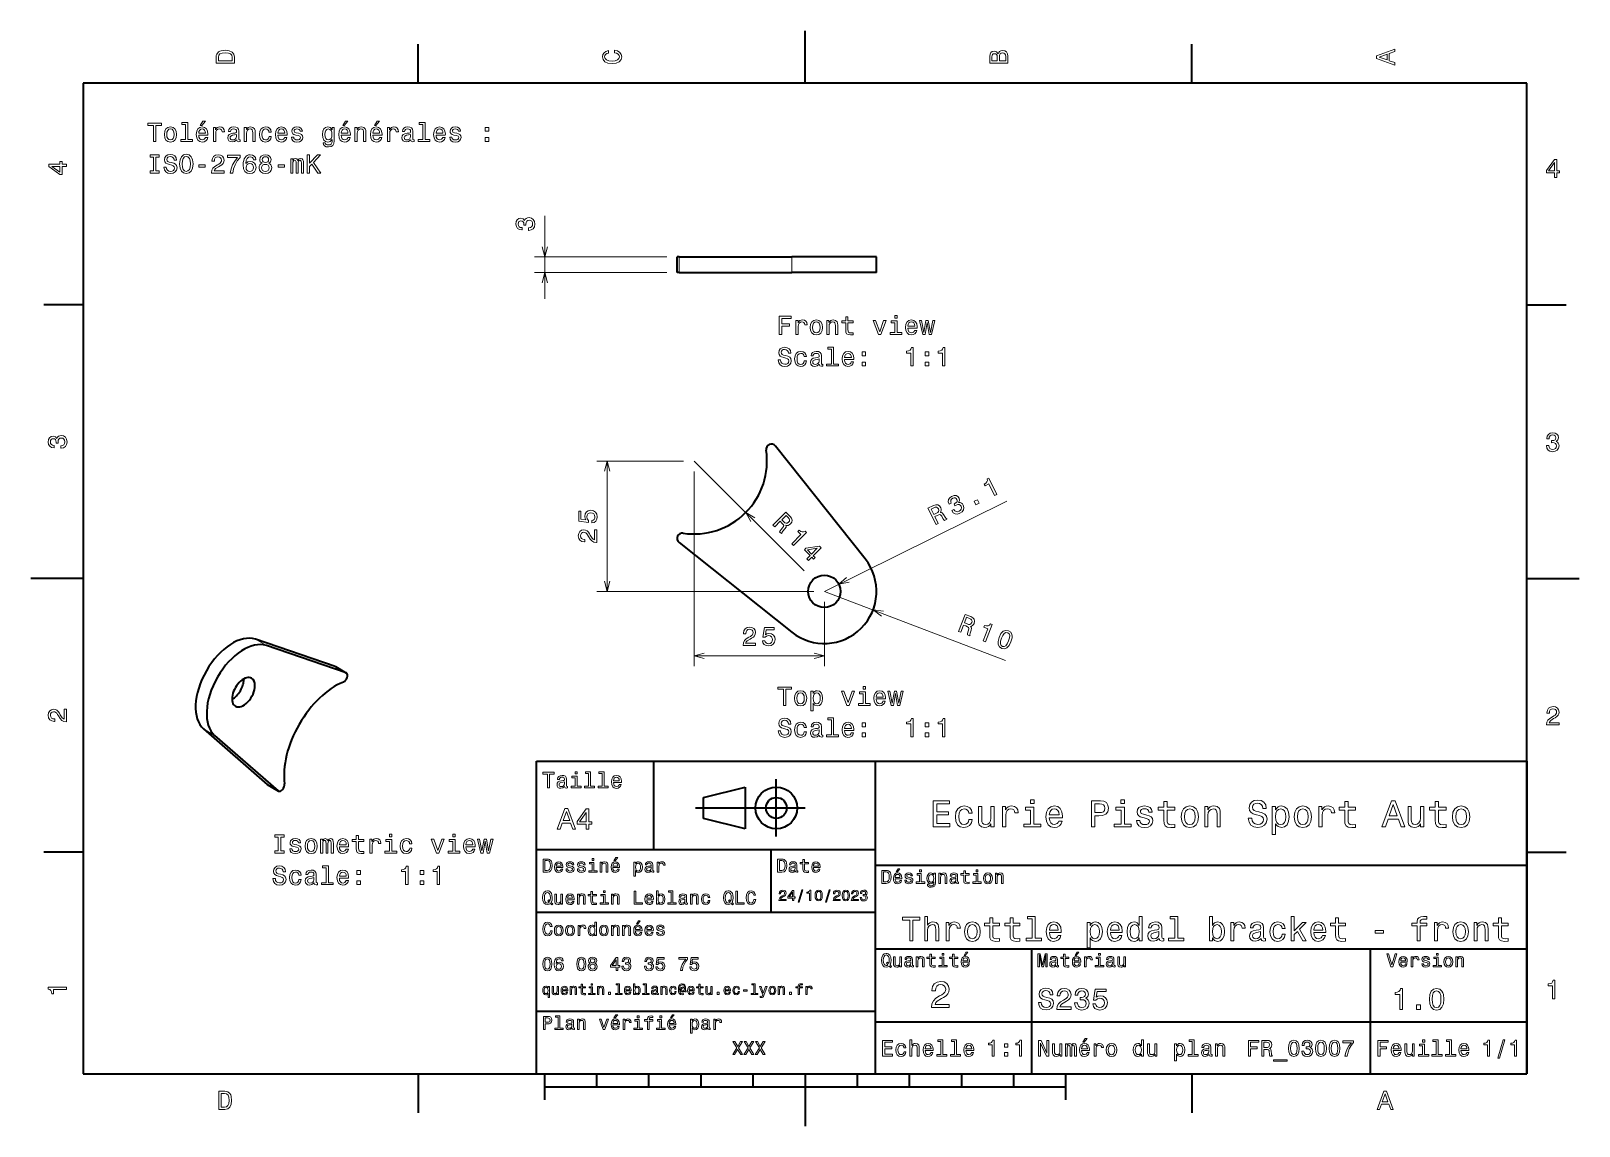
# Model space of a CAD drawing. Extents: x 0 to 297, y 0 to 210.
import ezdxf

# ---------------------------------------------------------------- set-up
doc = ezdxf.new("R2010")
doc.units = 0

msp = doc.modelspace()

# ---------------------------------------------------------------- linework, layer by layer
at = {"color": 7, "lineweight": 35, "ltscale": 0.25}
for p, q in [((148.5, 200), (148.5, 210)), ((10, 105), (0, 105)), ((287, 105), (297, 105)), ((192, 10), (192, 20)), ((148.5, 10), (148.5, 0))]:
    msp.add_line(p, q, dxfattribs=at)
at = {"color": 7, "lineweight": 35, "ltscale": 0.1875}
for p, q in [((74.300003, 200), (74.300003, 207.5)), ((222.699997, 200), (222.699997, 207.5)), ((10, 157.5), (2.5, 157.5)), ((287, 157.5), (294.5, 157.5)), ((10, 52.5), (2.5, 52.5)), ((287, 52.5), (294.5, 52.5)), ((74.300003, 10), (74.300003, 2.5)), ((222.699997, 10), (222.699997, 2.5))]:
    msp.add_line(p, q, dxfattribs=at)
at = {"color": 7, "lineweight": 35}
for p, q in [((287, 200), (10, 200)), ((10, 200), (10, 10)), ((287, 10), (287, 200)), ((124.349884, 166.655304), (145.983963, 166.655304)), ((124.349884, 163.655304), (145.983963, 163.655304)), ((160.035294, 108.756363), (142.824417, 130.390442)), ((124.349884, 111.915894), (145.983963, 94.705025)), ((97, 10), (97, 70)), ((97, 70), (287, 70)), ((162, 10), (162, 70)), ((287, 70), (287, 10)), ((127.5, 61), (148.5, 61)), ((97, 53), (162, 53)), ((162, 50), (287, 50)), ((97, 41), (162, 41)), ((162, 34), (287, 34)), ((257, 10), (257, 34)), ((97, 22), (162, 22)), ((162, 20), (287, 20)), ((10, 10), (287, 10)), ((97, 10), (287, 10)), ((98.5, 7.5), (198.5, 7.5))]:
    msp.add_line(p, q, dxfattribs=at)
at = {"color": 8, "lineweight": 13, "ltscale": 0.397513}
msp.add_line((98.574371, 158.655304), (98.574371, 174.555832), dxfattribs=at)
at = {"color": 8, "lineweight": 13}
for p, q in [((121.97245, 166.655304), (96.574371, 166.655304)), ((121.97245, 163.655304), (96.574371, 163.655304)), ((110.532776, 102.530693), (110.532776, 127.530693)), ((127.209625, 127.530693), (148.321915, 106.48806)), ((127.209625, 125.530693), (127.209625, 88.160927)), ((152.209625, 102.530693), (187.214371, 119.818382)), ((150.209625, 102.530693), (108.532776, 102.530693)), ((152.209625, 102.530693), (186.984787, 89.2771)), ((127.209625, 90.160927), (152.209625, 90.160927))]:
    msp.add_line(p, q, dxfattribs=at)
at = {"color": 7, "lineweight": 35, "ltscale": 0.009436}
for p, q in [((124.349884, 166.655304), (123.97245, 166.655304)), ((124.349884, 163.655304), (123.97245, 163.655304))]:
    msp.add_line(p, q, dxfattribs=at)
at = {"color": 7, "lineweight": 35, "ltscale": 0.075}
for p, q in [((123.97245, 163.655304), (123.97245, 166.655304)), ((162.209625, 163.655304), (162.209625, 166.655304))]:
    msp.add_line(p, q, dxfattribs=at)
at = {"color": 7, "lineweight": 13, "ltscale": 0.075}
for p, q in [((124.349884, 163.655304), (124.349884, 166.655304)), ((145.983963, 163.655304), (145.983963, 166.655304))]:
    msp.add_line(p, q, dxfattribs=at)
at = {"color": 7, "lineweight": 35, "ltscale": 0.405642}
for p, q in [((162.209625, 166.655304), (145.983963, 166.655304)), ((162.209625, 163.655304), (145.983963, 163.655304))]:
    msp.add_line(p, q, dxfattribs=at)
at = {"color": 8, "lineweight": 13, "ltscale": 0.416921}
msp.add_line((125.209625, 127.530693), (108.532776, 127.530693), dxfattribs=at)
at = {"color": 8, "lineweight": 13, "ltscale": 0.309244}
msp.add_line((152.209625, 100.530693), (152.209625, 88.160927), dxfattribs=at)
at = {"color": 7, "lineweight": 13, "ltscale": 0.061237}
for p, q in [((43.057747, 93.348732), (45.17907, 92.123985)), ((58.355347, 88.128189), (60.476669, 86.903442)), ((33.121956, 76.139427), (35.243275, 74.914688)), ((45.291878, 65.501587), (47.413197, 64.276848))]:
    msp.add_line(p, q, dxfattribs=at)
at = {"color": 7, "lineweight": 35, "ltscale": 0.404097}
for p, q in [((58.355347, 88.128189), (43.057747, 93.348732)), ((60.476669, 86.903442), (45.17907, 92.123985)), ((33.121956, 76.139427), (45.291878, 65.501587)), ((35.243275, 74.914688), (47.413197, 64.276848))]:
    msp.add_line(p, q, dxfattribs=at)
at = {"color": 7, "lineweight": 35, "ltscale": 0.061237}
for p, q in [((58.415108, 88.101097), (60.536427, 86.87635)), ((45.345215, 65.463379), (47.466537, 64.23864))]:
    msp.add_line(p, q, dxfattribs=at)
at = {"color": 7, "lineweight": 35, "ltscale": 0.425}
msp.add_line((119.5, 53), (119.5, 70), dxfattribs=at)
at = {"color": 7, "lineweight": 35, "ltscale": 0.275}
msp.add_line((143, 55.5), (143, 66.5), dxfattribs=at)
at = {"color": 7, "lineweight": 35, "ltscale": 0.206155}
for p, q in [((129, 63), (137, 65)), ((137, 57), (129, 59))]:
    msp.add_line(p, q, dxfattribs=at)
at = {"color": 7, "lineweight": 35, "ltscale": 0.1}
msp.add_line((129, 59), (129, 63), dxfattribs=at)
at = {"color": 7, "lineweight": 35, "ltscale": 0.2}
msp.add_line((137, 65), (137, 57), dxfattribs=at)
at = {"color": 7, "lineweight": 35, "ltscale": 0.3}
msp.add_line((142, 41), (142, 53), dxfattribs=at)
at = {"color": 7, "lineweight": 35, "ltscale": 0.35}
msp.add_line((192, 20), (192, 34), dxfattribs=at)
at = {"color": 7, "lineweight": 35, "ltscale": 0.125}
for p, q in [((98.5, 10), (98.5, 5)), ((198.5, 10), (198.5, 5))]:
    msp.add_line(p, q, dxfattribs=at)
at = {"color": 7, "lineweight": 35, "ltscale": 0.0625}
for p, q in [((108.5, 10), (108.5, 7.5)), ((118.5, 10), (118.5, 7.5)), ((128.5, 10), (128.5, 7.5)), ((138.5, 10), (138.5, 7.5)), ((158.5, 10), (158.5, 7.5)), ((168.5, 10), (168.5, 7.5)), ((178.5, 10), (178.5, 7.5)), ((188.5, 10), (188.5, 7.5))]:
    msp.add_line(p, q, dxfattribs=at)
at = {"color": 7, "lineweight": 13}
for points in [[(35.533215, 204.994965), (35.533215, 203.829971), (39.033215, 203.829971), (39.033215, 204.994965), (38.922264, 205.544678), (38.584366, 205.953171), (38.034657, 206.205338), (37.283215, 206.296112), (36.516644, 206.215424), (36.21405, 206.114563), (35.971977, 205.973343), (35.644165, 205.56485), (35.563473, 205.297562)], [(35.951801, 204.959656), (36.027451, 205.342941), (36.259438, 205.605194), (36.672985, 205.761536), (37.283215, 205.811966), (37.873272, 205.756485), (38.286816, 205.600143), (38.533936, 205.332855), (38.614628, 204.959656), (38.614628, 204.298996), (35.951801, 204.298996)], [(111.93206, 205.817017), (112.35569, 205.716141), (112.658287, 205.549713), (112.844887, 205.317734), (112.905403, 205.045395), (112.814629, 204.71759), (112.54229, 204.460388), (112.098488, 204.28891), (111.483215, 204.233429), (110.872986, 204.28891), (110.424141, 204.455338), (110.151802, 204.71254), (110.055984, 205.045395), (110.106415, 205.287476), (110.247627, 205.494247), (110.474571, 205.655624), (110.787247, 205.766571), (110.787247, 206.245682), (110.308144, 206.094391), (109.94503, 205.832138), (109.718086, 205.474075), (109.637398, 205.045395), (109.763474, 204.510818), (110.116501, 204.10231), (110.696472, 203.840057), (111.483215, 203.749283), (112.269958, 203.840057), (112.84993, 204.10231), (113.208, 204.510818), (113.329041, 205.045395), (113.233215, 205.51442), (112.965927, 205.892654), (112.527161, 206.159943), (111.93206, 206.301163)], [(185.542007, 205.630417), (185.249496, 205.983429), (185.052811, 206.074219), (184.81073, 206.104477), (184.432495, 206.03891), (184.160156, 205.842224), (183.993729, 205.524506), (183.933212, 205.080704), (183.933212, 203.835022), (187.433212, 203.835022), (187.433212, 205.151306), (187.36261, 205.620331), (187.155838, 205.968307), (186.828018, 206.185165), (186.384216, 206.260818), (186.08667, 206.215424), (185.839554, 206.094391), (185.65799, 205.897705)], [(185.385666, 204.984879), (185.385666, 204.298996), (184.351807, 204.298996), (184.351807, 205.025223), (184.382065, 205.297562), (184.472839, 205.489197), (184.629181, 205.605194), (184.86116, 205.645538), (185.093155, 205.600143), (185.254532, 205.479111), (185.355408, 205.272339)], [(187.014618, 205.095825), (187.014618, 204.298996), (185.809296, 204.298996), (185.809296, 205.050446), (185.844589, 205.368164), (185.9505, 205.595108), (186.132065, 205.731277), (186.394302, 205.776657), (186.671692, 205.731277), (186.863327, 205.605194), (186.979324, 205.393372)], [(261.633209, 203.466858), (261.633209, 203.930847), (260.604401, 204.298996), (260.604401, 205.695969), (261.633209, 206.064133), (261.633209, 206.538193), (258.128174, 205.257217), (258.128174, 204.742798)], [(260.17572, 204.460388), (258.632477, 205), (260.17572, 205.539627)], [(23.495647, 188.798676), (23.959625, 188.798676), (23.959625, 191.875046), (25.018703, 191.875046), (25.018703, 192.298676), (22.431528, 192.298676), (22.431528, 191.875046), (23.495647, 191.875046)], [(25.588589, 190.150253), (25.669279, 189.534988), (25.901268, 189.0811), (26.269424, 188.798676), (26.76366, 188.70285), (27.252853, 188.798676), (27.621008, 189.07605), (27.852997, 189.529938), (27.938732, 190.150253), (27.852997, 190.765533), (27.621008, 191.224472), (27.252853, 191.501846), (26.76366, 191.602707), (26.269424, 191.501846), (25.901268, 191.219421), (25.669279, 190.765533)], [(26.042479, 190.155304), (26.087868, 190.609192), (26.229078, 190.937012), (26.456024, 191.138733), (26.76366, 191.209335), (27.066254, 191.138733), (27.2932, 190.942047), (27.43441, 190.609192), (27.48484, 190.155304), (27.43441, 189.696365), (27.2932, 189.36351), (27.066254, 189.161789), (26.76366, 189.096222), (26.456024, 189.161789), (26.229078, 189.36351), (26.087868, 189.696365)], [(29.6383, 192.046509), (29.6383, 189.171875), (28.725475, 189.171875), (28.725475, 188.798676), (30.989883, 188.798676), (30.989883, 189.171875), (30.082104, 189.171875), (30.082104, 192.419708), (28.942333, 192.419708), (28.942333, 192.046509)], [(32.180084, 190.024185), (33.955303, 190.024185), (33.960346, 190.230957), (33.879654, 190.810928), (33.657753, 191.244644), (33.304726, 191.506882), (32.835705, 191.602707), (32.376774, 191.501846), (32.023746, 191.219421), (31.796803, 190.760498), (31.71611, 190.155304), (31.791759, 189.534988), (32.018703, 189.0811), (32.366684, 188.798676), (32.820576, 188.70285), (33.213947, 188.768417), (33.536713, 188.93988), (33.773746, 189.212219), (33.909912, 189.575333), (33.471153, 189.575333), (33.380375, 189.373596), (33.249252, 189.222305), (32.876053, 189.101273), (32.588589, 189.156738), (32.371727, 189.333252), (32.230518, 189.620728), (32.180084, 190.009048)], [(32.180084, 190.397385), (32.235561, 190.745361), (32.371727, 191.002563), (32.578503, 191.158905), (32.850838, 191.214386), (33.118126, 191.158905), (33.324898, 191.002563), (33.450981, 190.745361), (33.496368, 190.397385)], [(32.487724, 191.875046), (32.785275, 191.875046), (33.486282, 192.732391), (32.992046, 192.732391)], [(34.994209, 188.798676), (35.438011, 188.798676), (35.438011, 190.346939), (35.483398, 190.720139), (35.619568, 190.987442), (35.841469, 191.148819), (36.139019, 191.2043), (36.360924, 191.168991), (36.527348, 191.06813), (36.628212, 190.896652), (36.663517, 190.664673), (37.112366, 190.664673), (37.051846, 191.073166), (36.885418, 191.365677), (36.60804, 191.542191), (36.229797, 191.602707), (35.972595, 191.562363), (35.75069, 191.461502), (35.554005, 191.290024), (35.397667, 191.058044), (35.397667, 191.506882), (34.994209, 191.506882)], [(39.472595, 189.151703), (39.472595, 189.136566), (39.49781, 188.965103), (39.573456, 188.84407), (39.891182, 188.748245), (40.138298, 188.788589), (40.138298, 189.131531), (40.032394, 189.116394), (39.891182, 189.181961), (39.865967, 189.383698), (39.865967, 190.785706), (39.805447, 191.143784), (39.628937, 191.395935), (39.321297, 191.547241), (38.887581, 191.602707), (38.463951, 191.542191), (38.151268, 191.370728), (37.954582, 191.103424), (37.889023, 190.750412), (37.889023, 190.720139), (38.287437, 190.720139), (38.322739, 190.931961), (38.433689, 191.083252), (38.615246, 191.174042), (38.872452, 191.209335), (39.119568, 191.184128), (39.296082, 191.108475), (39.401989, 190.977356), (39.437294, 190.795792), (39.417118, 190.583984), (39.336426, 190.478073), (39.134697, 190.427643), (38.756454, 190.387299), (38.322739, 190.296509), (38.015102, 190.135132), (37.833546, 189.882965), (37.778069, 189.509766), (37.828503, 189.17691), (37.98484, 188.929794), (38.237003, 188.773453), (38.584984, 188.717987), (39.054008, 188.823898)], [(39.422161, 189.746796), (39.361641, 189.484558), (39.20026, 189.282822), (38.958183, 189.151703), (38.660637, 189.106308), (38.468994, 189.131531), (38.332825, 189.212219), (38.247089, 189.353424), (38.221874, 189.55011), (38.242046, 189.726624), (38.322739, 189.852707), (38.645504, 189.993927), (39.054008, 190.054443), (39.422161, 190.175476)], [(40.899826, 188.798676), (41.343632, 188.798676), (41.343632, 190.362076), (41.389023, 190.720139), (41.535275, 190.982391), (41.762218, 191.143784), (42.064812, 191.2043), (42.306889, 191.15387), (42.458183, 191.0177), (42.533833, 190.790756), (42.559052, 190.488159), (42.559052, 188.798676), (43.002853, 188.798676), (43.002853, 190.578934), (42.982681, 190.937012), (42.891903, 191.234558), (42.594353, 191.506882), (42.130375, 191.602707), (41.873169, 191.567413), (41.656311, 191.471588), (41.469711, 191.310196), (41.323456, 191.093338), (41.323456, 191.506882), (40.899826, 191.506882)], [(45.660637, 190.609192), (46.099396, 190.609192), (46.008617, 191.01265), (45.791759, 191.330383), (45.453865, 191.527069), (45.015102, 191.602707), (44.530952, 191.501846), (44.162796, 191.219421), (43.930809, 190.760498), (43.850117, 190.145218), (43.925766, 189.534988), (44.15271, 189.0811), (44.51078, 188.798676), (44.999973, 188.70285), (45.433693, 188.778503), (45.771587, 188.990311), (46.003574, 189.323166), (46.104439, 189.766968), (45.680809, 189.766968), (45.60516, 189.484558), (45.463951, 189.272736), (45.262222, 189.141617), (45.015102, 189.101273), (44.707466, 189.166824), (44.485565, 189.368561), (44.349396, 189.696365), (44.304008, 190.160339), (44.349396, 190.614243), (44.490608, 190.942047), (44.717552, 191.143784), (45.015102, 191.214386), (45.277351, 191.168991), (45.474037, 191.052994), (45.60516, 190.861359)], [(47.360203, 190.024185), (49.135418, 190.024185), (49.140461, 190.230957), (49.059769, 190.810928), (48.837868, 191.244644), (48.48484, 191.506882), (48.015823, 191.602707), (47.556889, 191.501846), (47.203865, 191.219421), (46.976917, 190.760498), (46.896225, 190.155304), (46.971874, 189.534988), (47.198818, 189.0811), (47.546803, 188.798676), (48.000694, 188.70285), (48.394066, 188.768417), (48.716831, 188.93988), (48.953865, 189.212219), (49.090027, 189.575333), (48.651268, 189.575333), (48.56049, 189.373596), (48.429367, 189.222305), (48.056168, 189.101273), (47.768703, 189.156738), (47.551846, 189.333252), (47.410637, 189.620728), (47.360203, 190.009048)], [(47.360203, 190.397385), (47.41568, 190.745361), (47.551846, 191.002563), (47.758617, 191.158905), (48.030952, 191.214386), (48.298241, 191.158905), (48.505013, 191.002563), (48.631096, 190.745361), (48.676483, 190.397385)], [(51.334267, 190.377213), (50.90559, 190.478073), (50.587868, 190.59407), (50.48196, 190.8311), (50.512218, 190.997528), (50.618126, 191.118561), (50.789597, 191.194214), (51.036713, 191.224472), (51.273746, 191.194214), (51.460346, 191.103424), (51.581383, 190.96727), (51.631813, 190.785706), (52.065533, 190.785706), (52.065533, 190.795792), (51.989883, 191.123596), (51.783112, 191.380814), (51.460346, 191.542191), (51.036713, 191.602707), (50.60804, 191.542191), (50.295361, 191.375763), (50.098675, 191.128647), (50.038155, 190.815964), (50.083542, 190.513367), (50.224754, 190.301559), (50.456741, 190.150253), (50.79464, 190.044357), (51.288876, 189.923309), (51.591469, 189.797241), (51.672161, 189.696365), (51.702423, 189.545074), (51.657032, 189.358475), (51.535995, 189.21727), (51.33931, 189.12648), (51.077061, 189.096222), (50.799683, 189.12648), (50.597954, 189.232391), (50.461784, 189.40387), (50.406311, 189.6409), (49.977638, 189.6409), (50.048241, 189.237442), (50.255013, 188.944931), (50.582825, 188.768417), (51.036713, 188.70285), (51.51078, 188.768417), (51.858761, 188.944931), (52.070576, 189.227356), (52.146225, 189.595505), (52.090752, 189.913223), (51.93441, 190.130081), (51.677204, 190.271301)], [(58.188011, 188.919708), (58.188011, 191.506882), (57.764378, 191.506882), (57.764378, 191.06813), (57.416397, 191.466537), (57.204578, 191.567413), (56.967548, 191.602707), (56.538876, 191.501846), (56.20602, 191.219421), (55.989162, 190.765533), (55.913513, 190.155304), (55.989162, 189.540024), (56.20602, 189.086136), (56.538876, 188.798676), (56.967548, 188.70285), (57.209621, 188.738159), (57.411354, 188.828934), (57.764378, 189.212219), (57.764378, 188.828934), (57.724033, 188.526337), (57.613083, 188.309479), (57.401264, 188.183395), (57.083542, 188.138016), (56.806164, 188.168274), (56.609478, 188.243927), (56.493484, 188.375046), (56.458183, 188.551559), (56.029507, 188.551559), (56.029507, 188.531387), (56.09507, 188.208618), (56.296799, 187.966537), (56.619564, 187.810196), (57.058327, 187.75473), (57.582821, 187.830383), (57.930805, 188.042191), (58.127491, 188.410355)], [(56.372448, 190.155304), (56.417835, 190.604156), (56.554005, 190.937012), (56.76582, 191.133698), (57.048241, 191.2043), (57.345791, 191.133698), (57.567692, 190.937012), (57.703861, 190.604156), (57.754292, 190.155304), (57.703861, 189.696365), (57.567692, 189.368561), (57.345791, 189.166824), (57.048241, 189.101273), (56.76582, 189.166824), (56.554005, 189.368561), (56.417835, 189.701416)], [(59.504292, 190.024185), (61.279507, 190.024185), (61.28455, 190.230957), (61.203857, 190.810928), (60.981956, 191.244644), (60.628929, 191.506882), (60.159912, 191.602707), (59.700977, 191.501846), (59.34795, 191.219421), (59.121006, 190.760498), (59.040314, 190.155304), (59.115963, 189.534988), (59.342907, 189.0811), (59.690891, 188.798676), (60.144779, 188.70285), (60.538155, 188.768417), (60.86092, 188.93988), (61.09795, 189.212219), (61.234119, 189.575333), (60.795357, 189.575333), (60.704578, 189.373596), (60.573456, 189.222305), (60.200256, 189.101273), (59.912792, 189.156738), (59.695934, 189.333252), (59.554722, 189.620728), (59.504292, 190.009048)], [(59.504292, 190.397385), (59.559765, 190.745361), (59.695934, 191.002563), (59.902706, 191.158905), (60.175041, 191.214386), (60.442333, 191.158905), (60.649105, 191.002563), (60.775185, 190.745361), (60.820572, 190.397385)], [(59.811928, 191.875046), (60.109478, 191.875046), (60.810486, 192.732391), (60.31625, 192.732391)], [(62.151985, 188.798676), (62.595787, 188.798676), (62.595787, 190.362076), (62.641178, 190.720139), (62.78743, 190.982391), (63.014378, 191.143784), (63.316971, 191.2043), (63.559044, 191.15387), (63.710342, 191.0177), (63.785992, 190.790756), (63.811207, 190.488159), (63.811207, 188.798676), (64.255013, 188.798676), (64.255013, 190.578934), (64.234833, 190.937012), (64.144058, 191.234558), (63.846508, 191.506882), (63.382534, 191.602707), (63.125328, 191.567413), (62.90847, 191.471588), (62.72187, 191.310196), (62.575615, 191.093338), (62.575615, 191.506882), (62.151985, 191.506882)], [(65.57634, 190.024185), (67.351547, 190.024185), (67.356598, 190.230957), (67.275902, 190.810928), (67.054001, 191.244644), (66.700974, 191.506882), (66.231956, 191.602707), (65.773026, 191.501846), (65.419998, 191.219421), (65.193054, 190.760498), (65.112358, 190.155304), (65.188004, 189.534988), (65.414948, 189.0811), (65.762939, 188.798676), (66.216827, 188.70285), (66.610199, 188.768417), (66.932968, 188.93988), (67.169998, 189.212219), (67.306168, 189.575333), (66.867401, 189.575333), (66.776627, 189.373596), (66.6455, 189.222305), (66.272301, 189.101273), (65.984833, 189.156738), (65.767975, 189.333252), (65.62677, 189.620728), (65.57634, 190.009048)], [(65.57634, 190.397385), (65.631805, 190.745361), (65.767975, 191.002563), (65.974747, 191.158905), (66.247086, 191.214386), (66.514374, 191.158905), (66.721146, 191.002563), (66.847229, 190.745361), (66.892616, 190.397385)], [(65.883972, 191.875046), (66.181519, 191.875046), (66.88253, 192.732391), (66.38829, 192.732391)], [(68.390457, 188.798676), (68.834259, 188.798676), (68.834259, 190.346939), (68.879654, 190.720139), (69.015816, 190.987442), (69.237717, 191.148819), (69.535263, 191.2043), (69.757172, 191.168991), (69.923599, 191.06813), (70.02446, 190.896652), (70.059769, 190.664673), (70.508606, 190.664673), (70.44809, 191.073166), (70.281662, 191.365677), (70.004288, 191.542191), (69.626045, 191.602707), (69.368843, 191.562363), (69.146942, 191.461502), (68.950256, 191.290024), (68.793915, 191.058044), (68.793915, 191.506882), (68.390457, 191.506882)], [(72.868835, 189.151703), (72.868835, 189.136566), (72.894058, 188.965103), (72.969704, 188.84407), (73.28743, 188.748245), (73.534546, 188.788589), (73.534546, 189.131531), (73.428635, 189.116394), (73.28743, 189.181961), (73.262207, 189.383698), (73.262207, 190.785706), (73.201691, 191.143784), (73.025177, 191.395935), (72.717545, 191.547241), (72.283829, 191.602707), (71.860199, 191.542191), (71.547516, 191.370728), (71.35083, 191.103424), (71.285263, 190.750412), (71.285263, 190.720139), (71.683685, 190.720139), (71.718987, 190.931961), (71.829941, 191.083252), (72.01149, 191.174042), (72.268692, 191.209335), (72.515816, 191.184128), (72.692329, 191.108475), (72.798233, 190.977356), (72.833542, 190.795792), (72.81337, 190.583984), (72.732674, 190.478073), (72.530945, 190.427643), (72.152702, 190.387299), (71.718987, 190.296509), (71.411346, 190.135132), (71.229797, 189.882965), (71.174316, 189.509766), (71.224747, 189.17691), (71.381088, 188.929794), (71.633255, 188.773453), (71.981232, 188.717987), (72.450256, 188.823898)], [(72.818405, 189.746796), (72.757889, 189.484558), (72.596512, 189.282822), (72.354431, 189.151703), (72.056885, 189.106308), (71.865234, 189.131531), (71.729073, 189.212219), (71.643341, 189.353424), (71.618118, 189.55011), (71.63829, 189.726624), (71.718987, 189.852707), (72.041748, 189.993927), (72.450256, 190.054443), (72.818405, 190.175476)], [(75.178635, 192.046509), (75.178635, 189.171875), (74.265816, 189.171875), (74.265816, 188.798676), (76.530228, 188.798676), (76.530228, 189.171875), (75.622444, 189.171875), (75.622444, 192.419708), (74.482674, 192.419708), (74.482674, 192.046509)], [(77.720428, 190.024185), (79.495636, 190.024185), (79.500687, 190.230957), (79.419991, 190.810928), (79.19809, 191.244644), (78.845062, 191.506882), (78.376045, 191.602707), (77.917114, 191.501846), (77.564087, 191.219421), (77.337143, 190.760498), (77.256447, 190.155304), (77.332092, 189.534988), (77.559036, 189.0811), (77.907028, 188.798676), (78.360916, 188.70285), (78.754288, 188.768417), (79.077057, 188.93988), (79.314087, 189.212219), (79.450256, 189.575333), (79.01149, 189.575333), (78.920715, 189.373596), (78.789589, 189.222305), (78.416389, 189.101273), (78.128922, 189.156738), (77.912064, 189.333252), (77.770859, 189.620728), (77.720428, 190.009048)], [(77.720428, 190.397385), (77.775894, 190.745361), (77.912064, 191.002563), (78.118835, 191.158905), (78.391174, 191.214386), (78.658463, 191.158905), (78.865234, 191.002563), (78.991318, 190.745361), (79.036705, 190.397385)], [(81.694489, 190.377213), (81.265808, 190.478073), (80.94809, 190.59407), (80.842178, 190.8311), (80.872437, 190.997528), (80.978348, 191.118561), (81.149818, 191.194214), (81.396935, 191.224472), (81.633972, 191.194214), (81.820572, 191.103424), (81.941605, 190.96727), (81.992035, 190.785706), (82.425751, 190.785706), (82.425751, 190.795792), (82.350105, 191.123596), (82.143333, 191.380814), (81.820572, 191.542191), (81.396935, 191.602707), (80.968262, 191.542191), (80.655579, 191.375763), (80.458893, 191.128647), (80.398376, 190.815964), (80.443771, 190.513367), (80.584976, 190.301559), (80.816963, 190.150253), (81.154861, 190.044357), (81.649094, 189.923309), (81.951691, 189.797241), (82.032379, 189.696365), (82.062637, 189.545074), (82.017258, 189.358475), (81.896217, 189.21727), (81.699532, 189.12648), (81.437286, 189.096222), (81.159904, 189.12648), (80.958176, 189.232391), (80.822006, 189.40387), (80.766533, 189.6409), (80.33786, 189.6409), (80.408463, 189.237442), (80.615234, 188.944931), (80.943047, 188.768417), (81.396935, 188.70285), (81.871002, 188.768417), (82.218979, 188.944931), (82.430801, 189.227356), (82.506447, 189.595505), (82.450974, 189.913223), (82.294632, 190.130081), (82.03743, 190.271301)], [(87.136131, 190.755447), (87.832092, 190.755447), (87.832092, 191.506882), (87.136131, 191.506882)], [(87.136131, 188.798676), (87.832092, 188.798676), (87.832092, 189.55011), (87.136131, 189.55011)], [(6.833213, 184.02739), (6.833213, 184.481277), (5.965778, 184.481277), (5.965778, 184.98056), (5.56232, 184.98056), (5.56232, 184.481277), (3.408862, 184.481277), (3.408862, 184.022339), (5.521974, 182.489197), (5.965778, 182.489197), (5.965778, 184.02739)], [(23.495647, 183.175476), (22.850115, 183.175476), (22.850115, 182.751846), (24.605158, 182.751846), (24.605158, 183.175476), (23.959625, 183.175476), (23.959625, 185.828217), (24.605158, 185.828217), (24.605158, 186.251846), (22.850115, 186.251846), (22.850115, 185.828217), (23.495647, 185.828217)], [(25.966829, 183.906738), (25.507896, 183.906738), (25.608761, 183.372162), (25.860922, 182.97879), (26.24925, 182.74176), (26.773746, 182.656021), (27.2932, 182.73671), (27.681526, 182.958618), (27.928646, 183.306595), (28.019424, 183.765533), (27.943775, 184.179077), (27.73196, 184.446365), (27.389019, 184.622879), (26.930086, 184.754013), (26.536715, 184.849823), (26.27951, 184.960785), (26.133257, 185.122162), (26.087868, 185.374329), (26.133257, 185.601273), (26.264381, 185.772736), (26.46611, 185.888733), (26.743486, 185.929077), (27.025908, 185.878647), (27.24781, 185.742477), (27.394064, 185.515533), (27.464668, 185.207901), (27.923603, 185.207901), (27.923603, 185.217987), (27.842911, 185.692047), (27.605879, 186.045074), (27.232681, 186.266983), (26.728357, 186.342621), (26.274467, 186.266983), (25.92144, 186.055161), (25.694496, 185.727356), (25.613804, 185.303726), (25.679365, 184.925476), (25.871008, 184.668274), (26.173603, 184.496796), (26.587147, 184.365677), (26.995647, 184.24968), (27.303286, 184.138733), (27.489885, 183.977356), (27.555447, 183.715103), (27.494928, 183.447815), (27.338589, 183.246078), (27.101557, 183.119995), (26.793919, 183.079651), (26.450979, 183.135132), (26.188732, 183.296509), (26.022305, 183.558762)], [(28.503574, 184.501846), (28.594353, 183.715103), (28.8566, 183.135132), (29.2651, 182.777069), (29.799683, 182.656021), (30.329222, 182.777069), (30.742767, 183.135132), (30.999971, 183.715103), (31.095793, 184.501846), (30.999971, 185.283554), (30.889019, 185.601273), (30.742767, 185.863525), (30.329222, 186.221588), (30.077061, 186.312363), (29.799683, 186.347672), (29.260057, 186.221588), (28.851557, 185.868561), (28.594353, 185.288589)], [(28.987724, 184.501846), (29.0432, 185.112076), (29.209625, 185.560928), (29.466831, 185.833252), (29.799683, 185.929077), (30.127493, 185.833252), (30.384697, 185.555878), (30.551125, 185.10704), (30.611643, 184.501846), (30.551125, 183.891617), (30.384697, 183.442764), (30.127493, 183.170441), (29.799683, 183.079651), (29.466831, 183.170441), (29.209625, 183.442764), (29.0432, 183.886566)], [(32.225475, 183.906738), (33.445938, 183.906738), (33.445938, 184.305161), (32.225475, 184.305161)], [(34.641182, 182.751846), (37.046803, 182.751846), (37.046803, 183.185562), (35.145504, 183.185562), (35.251411, 183.422592), (35.432968, 183.619278), (35.992767, 183.977356), (36.290318, 184.128647), (36.623169, 184.345505), (36.860203, 184.597672), (36.996368, 184.895218), (37.046803, 185.233109), (36.961067, 185.656738), (36.724037, 185.989594), (36.360924, 186.201416), (35.891903, 186.277069), (35.407753, 186.19133), (35.039597, 185.9543), (34.802567, 185.57605), (34.721874, 185.076767), (34.721874, 185.006165), (35.180809, 185.006165), (35.180809, 185.046509), (35.226196, 185.38945), (35.362366, 185.641617), (35.579224, 185.802994), (35.866684, 185.858475), (36.159195, 185.808044), (36.376053, 185.681961), (36.517262, 185.485275), (36.567696, 185.238159), (36.532394, 185.006165), (36.436569, 184.809479), (36.275188, 184.638016), (36.053284, 184.48671), (35.755737, 184.325333), (35.261497, 184.01265), (34.913517, 183.679794), (34.706745, 183.276337), (34.641182, 182.766983)], [(38.206745, 182.751846), (38.71611, 182.751846), (38.882538, 183.583984), (39.175041, 184.360641), (39.588589, 185.081818), (40.128212, 185.757614), (40.128212, 186.176193), (37.727638, 186.176193), (37.727638, 185.71727), (39.644066, 185.71727), (39.08931, 185.036423), (38.670723, 184.325333), (38.378212, 183.568848)], [(43.154152, 185.308762), (43.058327, 185.71727), (42.836426, 186.019852), (42.493488, 186.211502), (42.049683, 186.277069), (41.752132, 186.24176), (41.494926, 186.145935), (41.267982, 185.989594), (41.07634, 185.7677), (40.925041, 185.490326), (40.814095, 185.15242), (40.743488, 184.754013), (40.723312, 184.305161), (40.804008, 183.58902), (41.051125, 183.069565), (41.449539, 182.756897), (41.994209, 182.650986), (42.483398, 182.74176), (42.856598, 182.97879), (43.098675, 183.35199), (43.18441, 183.82605), (43.098675, 184.305161), (42.866684, 184.673309), (42.508617, 184.905304), (42.064812, 184.985992), (41.585709, 184.885132), (41.227638, 184.597672), (41.303284, 185.15242), (41.464668, 185.550842), (41.711784, 185.787872), (42.054726, 185.868561), (42.306889, 185.828217), (42.498531, 185.722305), (42.624611, 185.545792), (42.690174, 185.308762)], [(42.695217, 183.821014), (42.63974, 183.503281), (42.498531, 183.261215), (42.271584, 183.099823), (41.989166, 183.049393), (41.691612, 183.099823), (41.464668, 183.256165), (41.318413, 183.498245), (41.273026, 183.815964), (41.323456, 184.128647), (41.464668, 184.365677), (41.696655, 184.516983), (42.009338, 184.572449), (42.28167, 184.516983), (42.498531, 184.370728), (42.63974, 184.133698)], [(44.354439, 184.638016), (44.097237, 184.496796), (43.920723, 184.30011), (43.809769, 184.052994), (43.774467, 183.755447), (43.85516, 183.306595), (44.087151, 182.958618), (44.465393, 182.73671), (44.979797, 182.650986), (45.489166, 182.73671), (45.867409, 182.958618), (46.099396, 183.306595), (46.185131, 183.755447), (46.144783, 184.052994), (46.038879, 184.30011), (45.857323, 184.496796), (45.60516, 184.638016), (45.806889, 184.759048), (45.948097, 184.925476), (46.033836, 185.127213), (46.064095, 185.374329), (45.983402, 185.732391), (45.771587, 186.019852), (45.428646, 186.206451), (44.979797, 186.277069), (44.525909, 186.206451), (44.182968, 186.019852), (43.96611, 185.732391), (43.890465, 185.374329), (43.91568, 185.127213), (44.001411, 184.925476)], [(44.258617, 183.765533), (44.304008, 184.032822), (44.45026, 184.234558), (44.677208, 184.365677), (44.979797, 184.411072), (45.277351, 184.365677), (45.504295, 184.234558), (45.650551, 184.032822), (45.700981, 183.765533), (45.650551, 183.478073), (45.504295, 183.261215), (45.277351, 183.119995), (44.979797, 183.074615), (44.677208, 183.119995), (44.45026, 183.261215), (44.304008, 183.478073)], [(44.369568, 185.333984), (44.409916, 185.555878), (44.530952, 185.727356), (44.722595, 185.833252), (44.979797, 185.873611), (45.23196, 185.833252), (45.423603, 185.727356), (45.54464, 185.555878), (45.590031, 185.333984), (45.54464, 185.10704), (45.423603, 184.930527), (45.23196, 184.814529), (44.979797, 184.779221), (44.722595, 184.819565), (44.530952, 184.930527), (44.409916, 185.10704)], [(47.405594, 183.906738), (48.626053, 183.906738), (48.626053, 184.305161), (47.405594, 184.305161)], [(49.831383, 182.751846), (50.239883, 182.751846), (50.239883, 184.562363), (50.265099, 184.834702), (50.340752, 185.031387), (50.456741, 185.147385), (50.60804, 185.192764), (50.72908, 185.15242), (50.809769, 185.051559), (50.850113, 184.880081), (50.865242, 184.653137), (50.865242, 182.751846), (51.248528, 182.751846), (51.248528, 184.562363), (51.273746, 184.829651), (51.349396, 185.026337), (51.470432, 185.147385), (51.621727, 185.192764), (51.742767, 185.15242), (51.823456, 185.051559), (51.87389, 184.653137), (51.87389, 182.751846), (52.282394, 182.751846), (52.282394, 184.622879), (52.257175, 185.011215), (52.176483, 185.308762), (52.015099, 185.490326), (51.752853, 185.555878), (51.445213, 185.455017), (51.208183, 185.162506), (51.021584, 185.449966), (50.708904, 185.555878), (50.42144, 185.455017), (50.224754, 185.172592), (50.224754, 185.460052), (49.831383, 185.460052)], [(52.993484, 182.751846), (53.457462, 182.751846), (53.457462, 183.997528), (53.87101, 184.44133), (55.046078, 182.751846), (55.61092, 182.751846), (54.198818, 184.779221), (55.570576, 186.251846), (54.955303, 186.251846), (53.457462, 184.632965), (53.457462, 186.251846), (52.993484, 186.251846)], [(292.277374, 181.916794), (292.731262, 181.916794), (292.731262, 182.784225), (293.23056, 182.784225), (293.23056, 183.187683), (292.731262, 183.187683), (292.731262, 185.341141), (292.272339, 185.341141), (290.739197, 183.228027), (290.739197, 182.784225), (292.277374, 182.784225)], [(291.162842, 183.187683), (292.277374, 184.756134), (292.277374, 183.187683)], [(5.56232, 182.912827), (3.993876, 184.02739), (5.56232, 184.02739)], [(143.57518, 151.798676), (144.044205, 151.798676), (144.044205, 153.407471), (145.51683, 153.407471), (145.51683, 153.82605), (144.044205, 153.82605), (144.044205, 154.875046), (145.854721, 154.875046), (145.854721, 155.298676), (143.57518, 155.298676)], [(146.767548, 151.798676), (147.211349, 151.798676), (147.211349, 153.346939), (147.256744, 153.720139), (147.392914, 153.987442), (147.614807, 154.148819), (147.912354, 154.2043), (148.134262, 154.168991), (148.30069, 154.06813), (148.40155, 153.896652), (148.436859, 153.664673), (148.885696, 153.664673), (148.82518, 154.073166), (148.658752, 154.365677), (148.381378, 154.542191), (148.003143, 154.602707), (147.745926, 154.562363), (147.524033, 154.461502), (147.327347, 154.290024), (147.171005, 154.058044), (147.171005, 154.506882), (146.767548, 154.506882)], [(149.506012, 153.150253), (149.586716, 152.534988), (149.818695, 152.0811), (150.186859, 151.798676), (150.681091, 151.70285), (151.170288, 151.798676), (151.538437, 152.07605), (151.770432, 152.529938), (151.856171, 153.150253), (151.770432, 153.765533), (151.538437, 154.224472), (151.170288, 154.501846), (150.681091, 154.602707), (150.186859, 154.501846), (149.818695, 154.219421), (149.586716, 153.765533)], [(152.673172, 151.798676), (153.116974, 151.798676), (153.116974, 153.362076), (153.162354, 153.720139), (153.308609, 153.982391), (153.535553, 154.143784), (153.83815, 154.2043), (154.080231, 154.15387), (154.231522, 154.0177), (154.307175, 153.790756), (154.332382, 153.488159), (154.332382, 151.798676), (154.776199, 151.798676), (154.776199, 153.578934), (154.756012, 153.937012), (154.665237, 154.234558), (154.367691, 154.506882), (153.903717, 154.602707), (153.646515, 154.567413), (153.429657, 154.471588), (153.243057, 154.310196), (153.096802, 154.093338), (153.096802, 154.506882), (152.673172, 154.506882)], [(156.304291, 154.037872), (156.304291, 152.681244), (156.334549, 152.242477), (156.475754, 151.93988), (156.758179, 151.763367), (157.237289, 151.70285), (157.76178, 151.728073), (157.76178, 152.111359), (157.378494, 152.0811), (157.030518, 152.121445), (156.843918, 152.247528), (156.763229, 152.459335), (156.748093, 152.756882), (156.748093, 154.037872), (157.76178, 154.037872), (157.76178, 154.416107), (156.748093, 154.416107), (156.748093, 155.207901), (156.304291, 155.207901), (156.304291, 154.416107), (155.53772, 154.416107), (155.53772, 154.037872)], [(162.593201, 151.798676), (163.06221, 151.798676), (164.05069, 154.506882), (163.591751, 154.506882), (162.830231, 152.323166), (162.053574, 154.506882), (161.5896, 154.506882)], [(166.189026, 155.419708), (165.720001, 155.419708), (165.720001, 154.91539), (166.189026, 154.91539)], [(168.241608, 153.024185), (170.01683, 153.024185), (170.021866, 153.230957), (169.941177, 153.810928), (169.719269, 154.244644), (169.366257, 154.506882), (168.897232, 154.602707), (168.438293, 154.501846), (168.085266, 154.219421), (167.858322, 153.760498), (167.777634, 153.155304), (167.853287, 152.534988), (168.080231, 152.0811), (168.428207, 151.798676), (168.882095, 151.70285), (169.275467, 151.768417), (169.598236, 151.93988), (169.835266, 152.212219), (169.971436, 152.575333), (169.532684, 152.575333), (169.441895, 152.373596), (169.310776, 152.222305), (168.937576, 152.101273), (168.650116, 152.156738), (168.433258, 152.333252), (168.292038, 152.620728), (168.241608, 153.009048)], [(171.5298, 151.798676), (171.933258, 154.098389), (172.336716, 151.798676), (172.760345, 151.798676), (173.426056, 154.506882), (172.997375, 154.506882), (172.548523, 152.207184), (172.150116, 154.506882), (171.711349, 154.506882), (171.312927, 152.207184), (170.86409, 154.506882), (170.44046, 154.506882), (171.106171, 151.798676)], [(149.959915, 153.155304), (150.005295, 153.609192), (150.146515, 153.937012), (150.373459, 154.138733), (150.681091, 154.209335), (150.983688, 154.138733), (151.210632, 153.942047), (151.351837, 153.609192), (151.402267, 153.155304), (151.351837, 152.696365), (151.210632, 152.36351), (150.983688, 152.161789), (150.681091, 152.096222), (150.373459, 152.161789), (150.146515, 152.36351), (150.005295, 152.696365)], [(166.173889, 152.171875), (166.173889, 154.416107), (165.034119, 154.416107), (165.034119, 154.037872), (165.730087, 154.037872), (165.730087, 152.171875), (164.822296, 152.171875), (164.822296, 151.798676), (167.091751, 151.798676), (167.091751, 152.171875)], [(168.241608, 153.397385), (168.297089, 153.745361), (168.433258, 154.002563), (168.64003, 154.158905), (168.912354, 154.214386), (169.179657, 154.158905), (169.386429, 154.002563), (169.512512, 153.745361), (169.557892, 153.397385)], [(143.81221, 146.906738), (143.353287, 146.906738), (143.454147, 146.372162), (143.706314, 145.97879), (144.094635, 145.74176), (144.619125, 145.656021), (145.13858, 145.73671), (145.526917, 145.958618), (145.774033, 146.306595), (145.864807, 146.765533), (145.789154, 147.179077), (145.577347, 147.446365), (145.234406, 147.622879), (144.775467, 147.754013), (144.382095, 147.849823), (144.124893, 147.960785), (143.978638, 148.122162), (143.933258, 148.374329), (143.978638, 148.601273), (144.109772, 148.772736), (144.311493, 148.888733), (144.588867, 148.929077), (144.871292, 148.878647), (145.093201, 148.742477), (145.239456, 148.515533), (145.310059, 148.207901), (145.768982, 148.207901), (145.768982, 148.217987), (145.688293, 148.692047), (145.451263, 149.045074), (145.078064, 149.266983), (144.573746, 149.342621), (144.119858, 149.266983), (143.76683, 149.055161), (143.539886, 148.727356), (143.459183, 148.303726), (143.52475, 147.925476), (143.7164, 147.668274), (144.018982, 147.496796), (144.432526, 147.365677), (144.841034, 147.24968), (145.148666, 147.138733), (145.335266, 146.977356), (145.400833, 146.715103), (145.340317, 146.447815), (145.183975, 146.246078), (144.946945, 146.119995), (144.639297, 146.079651), (144.296371, 146.135132), (144.034119, 146.296509), (143.867691, 146.558762)], [(148.325897, 147.562363), (148.764664, 147.562363), (148.673889, 147.96582), (148.457031, 148.283554), (148.119125, 148.48024), (147.680374, 148.555878), (147.196228, 148.455017), (146.828064, 148.172592), (146.596085, 147.713669), (146.515381, 147.098389), (146.591034, 146.488159), (146.817978, 146.034271), (147.176056, 145.751846), (147.665237, 145.656021), (148.098953, 145.731674), (148.436859, 145.943481), (148.668839, 146.276337), (148.769714, 146.720139), (148.346085, 146.720139), (148.270432, 146.437729), (148.129211, 146.225906), (147.92749, 146.094788), (147.680374, 146.054443), (147.372742, 146.119995), (147.150833, 146.321732), (147.014664, 146.649536), (146.969269, 147.113525), (147.014664, 147.567413), (147.155869, 147.895218), (147.382828, 148.096954), (147.680374, 148.167557), (147.942612, 148.122162), (148.139313, 148.006165), (148.270432, 147.814529)], [(151.245941, 146.104874), (151.245941, 146.089737), (151.271149, 145.918274), (151.346802, 145.797241), (151.66452, 145.701416), (151.911636, 145.74176), (151.911636, 146.084702), (151.805725, 146.069565), (151.66452, 146.135132), (151.639313, 146.336868), (151.639313, 147.738876), (151.578781, 148.096954), (151.402267, 148.349106), (151.094635, 148.500412), (150.660919, 148.555878), (150.237289, 148.495361), (149.924606, 148.323898), (149.727921, 148.056595), (149.662354, 147.703583), (149.662354, 147.673309), (150.060776, 147.673309), (150.096085, 147.885132), (150.207031, 148.036423), (150.38858, 148.127213), (150.645782, 148.162506), (150.892914, 148.137299), (151.069427, 148.061646), (151.175323, 147.930527), (151.210632, 147.748962), (151.19046, 147.537155), (151.109772, 147.431244), (150.908035, 147.380814), (150.5298, 147.340469), (150.096085, 147.24968), (149.788437, 147.088303), (149.606888, 146.836136), (149.551407, 146.462936), (149.601837, 146.130081), (149.758179, 145.882965), (150.010345, 145.726624), (150.358322, 145.671158), (150.827347, 145.777069)], [(153.555725, 148.99968), (153.555725, 146.125046), (152.642914, 146.125046), (152.642914, 145.751846), (154.907318, 145.751846), (154.907318, 146.125046), (153.999542, 146.125046), (153.999542, 149.372879), (152.859772, 149.372879), (152.859772, 148.99968)], [(156.097519, 146.977356), (157.872742, 146.977356), (157.877777, 147.184128), (157.797089, 147.764099), (157.57518, 148.197815), (157.222153, 148.460052), (156.753143, 148.555878), (156.294205, 148.455017), (155.941177, 148.172592), (155.714233, 147.713669), (155.633545, 147.108475), (155.709198, 146.488159), (155.936142, 146.034271), (156.284119, 145.751846), (156.738007, 145.656021), (157.131378, 145.721588), (157.454147, 145.893051), (157.691177, 146.16539), (157.827347, 146.528503), (157.38858, 146.528503), (157.297806, 146.326767), (157.166687, 146.175476), (156.793488, 146.054443), (156.506012, 146.109909), (156.289154, 146.286423), (156.147949, 146.573898), (156.097519, 146.962219)], [(168.806458, 145.751846), (169.265381, 145.751846), (169.265381, 149.277069), (168.922455, 149.277069), (168.831665, 148.969421), (168.650116, 148.76265), (168.372742, 148.641617), (167.989456, 148.601273), (167.989456, 148.243195), (168.806458, 148.243195)], [(174.878494, 145.751846), (175.337433, 145.751846), (175.337433, 149.277069), (174.994492, 149.277069), (174.903717, 148.969421), (174.722153, 148.76265), (174.444778, 148.641617), (174.061493, 148.601273), (174.061493, 148.243195), (174.878494, 148.243195)], [(151.195496, 146.699966), (151.134979, 146.437729), (150.973602, 146.235992), (150.731522, 146.104874), (150.433975, 146.059479), (150.242325, 146.084702), (150.106171, 146.16539), (150.020432, 146.306595), (149.995209, 146.503281), (150.015381, 146.679794), (150.096085, 146.805878), (150.418839, 146.947098), (150.827347, 147.007614), (151.195496, 147.128647)], [(156.097519, 147.350555), (156.153, 147.698532), (156.289154, 147.955734), (156.495941, 148.112076), (156.768265, 148.167557), (157.035553, 148.112076), (157.242325, 147.955734), (157.368408, 147.698532), (157.413803, 147.350555)], [(159.441177, 147.708618), (160.137146, 147.708618), (160.137146, 148.460052), (159.441177, 148.460052)], [(159.441177, 145.751846), (160.137146, 145.751846), (160.137146, 146.503281), (159.441177, 146.503281)], [(171.585266, 147.708618), (172.281235, 147.708618), (172.281235, 148.460052), (171.585266, 148.460052)], [(171.585266, 145.751846), (172.281235, 145.751846), (172.281235, 146.503281), (171.585266, 146.503281)], [(5.73379, 129.979111), (5.769093, 129.979111), (6.253242, 130.059799), (6.616354, 130.296829), (6.848343, 130.670029), (6.934078, 131.164276), (6.848343, 131.688766), (6.626441, 132.082138), (6.273415, 132.334305), (5.819525, 132.425079), (5.521974, 132.384735), (5.279899, 132.273788), (5.0933, 132.092224), (4.957133, 131.850143), (4.684798, 132.177963), (4.251081, 132.293961), (3.857709, 132.218307), (3.560158, 132.00145), (3.373559, 131.648422), (3.307997, 131.164276), (3.388689, 130.710388), (3.610591, 130.362396), (3.963617, 130.135452), (4.432637, 130.059799), (4.46794, 130.059799), (4.46794, 130.508652), (4.145173, 130.548996), (3.913184, 130.680115), (3.771974, 130.891937), (3.721542, 131.189484), (3.761888, 131.451736), (3.867795, 131.643372), (4.039265, 131.759369), (4.271254, 131.804764), (4.518372, 131.759369), (4.684798, 131.638336), (4.785663, 131.426514), (4.815922, 131.139053), (4.810879, 130.942368), (5.209294, 130.942368), (5.199208, 131.189484), (5.244596, 131.507217), (5.365634, 131.744247), (5.56232, 131.885452), (5.819525, 131.935883), (6.112032, 131.880417), (6.328891, 131.734161), (6.465058, 131.502167), (6.510447, 131.194534), (6.460014, 130.876801), (6.308718, 130.644821), (6.066643, 130.498566), (5.73379, 130.443085)], [(290.729126, 130.51622), (290.729126, 130.480911), (290.809814, 129.996765), (291.046844, 129.633652), (291.420044, 129.401657), (291.914276, 129.315933), (292.438782, 129.401657), (292.832153, 129.623566), (293.08429, 129.976593), (293.175079, 130.430481), (293.134735, 130.728027), (293.023773, 130.970108), (292.842224, 131.156708), (292.600159, 131.292877), (292.927948, 131.565216), (293.043945, 131.998932), (292.968292, 132.392303), (292.751434, 132.68985), (292.398407, 132.87645), (291.914276, 132.942017), (291.460388, 132.861313), (291.112396, 132.63942), (290.885468, 132.286392), (290.809814, 131.817368), (290.809814, 131.782074), (291.258636, 131.782074), (291.299011, 132.104828), (291.430115, 132.336823), (291.641937, 132.478027), (291.939484, 132.528473), (292.201721, 132.488113), (292.393372, 132.382217), (292.509369, 132.210739), (292.554749, 131.97876), (292.509369, 131.731628), (292.388336, 131.565216), (292.176514, 131.46434), (291.889069, 131.434082), (291.692383, 131.439133), (291.692383, 131.04071), (291.939484, 131.050797), (292.257202, 131.005417), (292.494232, 130.884369), (292.635468, 130.687683), (292.685883, 130.430481), (292.630402, 130.13797), (292.484161, 129.921112), (292.252167, 129.784943), (291.944519, 129.739563), (291.626801, 129.789993), (291.394806, 129.941284), (291.248566, 130.183365), (291.193085, 130.51622)], [(144.37706, 80.674065), (144.841034, 80.674065), (144.841034, 83.750435), (145.900116, 83.750435), (145.900116, 84.174065), (143.312943, 84.174065), (143.312943, 83.750435), (144.37706, 83.750435)], [(146.470001, 82.02565), (146.55069, 81.410378), (146.782684, 80.956482), (147.150833, 80.674065), (147.645065, 80.578247), (148.134262, 80.674065), (148.502411, 80.951439), (148.734406, 81.405334), (148.820145, 82.02565), (148.734406, 82.640923), (148.502411, 83.099854), (148.134262, 83.377235), (147.645065, 83.478096), (147.150833, 83.377235), (146.782684, 83.09481), (146.55069, 82.640923)], [(150.055725, 82.963692), (150.055725, 83.382278), (149.611923, 83.382278), (149.611923, 79.625076), (150.055725, 79.625076), (150.055725, 81.087608), (150.212067, 80.850578), (150.38858, 80.694237), (150.832382, 80.578247), (151.256012, 80.674065), (151.588867, 80.961525), (151.805725, 81.415421), (151.886429, 82.030693), (151.805725, 82.640923), (151.588867, 83.09481), (151.256012, 83.377235), (150.832382, 83.478096), (150.590317, 83.447838), (150.383545, 83.35202), (150.207031, 83.190636)], [(156.521149, 80.674065), (156.990173, 80.674065), (157.978638, 83.382278), (157.519714, 83.382278), (156.758179, 81.198563), (155.981522, 83.382278), (155.517548, 83.382278)], [(160.101837, 81.047264), (160.101837, 83.291496), (158.962067, 83.291496), (158.962067, 82.913261), (159.658035, 82.913261), (159.658035, 81.047264), (158.750259, 81.047264), (158.750259, 80.674065), (161.019714, 80.674065), (161.019714, 81.047264)], [(160.116974, 84.295105), (159.647949, 84.295105), (159.647949, 83.790779), (160.116974, 83.790779)], [(162.169571, 81.899567), (163.944778, 81.899567), (163.949829, 82.106339), (163.869141, 82.68631), (163.647232, 83.120033), (163.294205, 83.382278), (162.82518, 83.478096), (162.366257, 83.377235), (162.013229, 83.09481), (161.786285, 82.63588), (161.705582, 82.030693), (161.781235, 81.410378), (162.008179, 80.956482), (162.356171, 80.674065), (162.810059, 80.578247), (163.20343, 80.643806), (163.526199, 80.815277), (163.763229, 81.087608), (163.899384, 81.450722), (163.460632, 81.450722), (163.369858, 81.248993), (163.238724, 81.097694), (162.865524, 80.976662), (162.578064, 81.032135), (162.361206, 81.208649), (162.220001, 81.496109), (162.169571, 81.884438)], [(165.457748, 80.674065), (165.861206, 82.973778), (166.264664, 80.674065), (166.688293, 80.674065), (167.354004, 83.382278), (166.925323, 83.382278), (166.476486, 81.082565), (166.078064, 83.382278), (165.639313, 83.382278), (165.240891, 81.082565), (164.792038, 83.382278), (164.368408, 83.382278), (165.034119, 80.674065)], [(146.923889, 82.030693), (146.969269, 82.484581), (147.110489, 82.812393), (147.337433, 83.014122), (147.645065, 83.084724), (147.947662, 83.014122), (148.174606, 82.817436), (148.315811, 82.484581), (148.366257, 82.030693), (148.315811, 81.571762), (148.174606, 81.238907), (147.947662, 81.037178), (147.645065, 80.971619), (147.337433, 81.037178), (147.110489, 81.238907), (146.969269, 81.571762)], [(150.756744, 80.976662), (150.459183, 81.042221), (150.242325, 81.24395), (150.106171, 81.571762), (150.060776, 82.030693), (150.106171, 82.484581), (150.242325, 82.812393), (150.459183, 83.009079), (150.756744, 83.079681), (151.029068, 83.009079), (151.245941, 82.80735), (151.382095, 82.479538), (151.432526, 82.030693), (151.382095, 81.576805), (151.245941, 81.24395), (151.029068, 81.042221)], [(162.169571, 82.272766), (162.225037, 82.62075), (162.361206, 82.877953), (162.567978, 83.034294), (162.840317, 83.089767), (163.107605, 83.034294), (163.314377, 82.877953), (163.44046, 82.62075), (163.48584, 82.272766)], [(290.76947, 76.916786), (293.175079, 76.916786), (293.175079, 77.350502), (291.273773, 77.350502), (291.3797, 77.587532), (291.561249, 77.784218), (292.121033, 78.142288), (292.418579, 78.293587), (292.751434, 78.510445), (292.988464, 78.762604), (293.124634, 79.060158), (293.175079, 79.398056), (293.089355, 79.821686), (292.852325, 80.154541), (292.489197, 80.366356), (292.020172, 80.442001), (291.536041, 80.35627), (291.167877, 80.119232), (290.930847, 79.740997), (290.850159, 79.241714), (290.850159, 79.171112), (291.309082, 79.171112), (291.309082, 79.211456), (291.354462, 79.554398), (291.490631, 79.806557), (291.707489, 79.967941), (291.994965, 80.023415), (292.287476, 79.972984), (292.504333, 79.846901), (292.645538, 79.650215), (292.695984, 79.403099), (292.660675, 79.171112), (292.56485, 78.974426), (292.403473, 78.802956), (292.181549, 78.651657), (291.884003, 78.490273), (291.389771, 78.177589), (291.041779, 77.844742), (290.835022, 77.441284), (290.76947, 76.931915)], [(6.833213, 77.519447), (6.833213, 79.925072), (6.399496, 79.925072), (6.399496, 78.023773), (6.162464, 78.129684), (5.965778, 78.311241), (5.607709, 78.871033), (5.456412, 79.168587), (5.239553, 79.501442), (4.987392, 79.738472), (4.689842, 79.874641), (4.351945, 79.925072), (3.928314, 79.839333), (3.595461, 79.602303), (3.383646, 79.239189), (3.307997, 78.770172), (3.393732, 78.286018), (3.630764, 77.91787), (4.009006, 77.680832), (4.508286, 77.600143), (4.578891, 77.600143), (4.578891, 78.059074), (4.538545, 78.059074), (4.195605, 78.104462), (3.943444, 78.240631), (3.782061, 78.457489), (3.726585, 78.744957), (3.777017, 79.03746), (3.903098, 79.254318), (4.099784, 79.395531), (4.346902, 79.445961), (4.578891, 79.41066), (4.775577, 79.314842), (4.947046, 79.153458), (5.098343, 78.931557), (5.259727, 78.634003), (5.572406, 78.139771), (5.90526, 77.791786), (6.308718, 77.585014), (6.818084, 77.519447)], [(143.81221, 75.782135), (143.353287, 75.782135), (143.454147, 75.247551), (143.706314, 74.854179), (144.094635, 74.617149), (144.619125, 74.531418), (145.13858, 74.612106), (145.526917, 74.834007), (145.774033, 75.181992), (145.864807, 75.640923), (145.789154, 76.054466), (145.577347, 76.321762), (145.234406, 76.498276), (144.775467, 76.629395), (144.382095, 76.72522), (144.124893, 76.836166), (143.978638, 76.997551), (143.933258, 77.24971), (143.978638, 77.476662), (144.109772, 77.648132), (144.311493, 77.764122), (144.588867, 77.804466), (144.871292, 77.754036), (145.093201, 77.617867), (145.239456, 77.390923), (145.310059, 77.08329), (145.768982, 77.08329), (145.768982, 77.093376), (145.688293, 77.567436), (145.451263, 77.920464), (145.078064, 78.142365), (144.573746, 78.21801), (144.119858, 78.142365), (143.76683, 77.93055), (143.539886, 77.602737), (143.459183, 77.179108), (143.52475, 76.800865), (143.7164, 76.543663), (144.018982, 76.372192), (144.432526, 76.241066), (144.841034, 76.125076), (145.148666, 76.014122), (145.335266, 75.852737), (145.400833, 75.590492), (145.340317, 75.323204), (145.183975, 75.121475), (144.946945, 74.995392), (144.639297, 74.955048), (144.296371, 75.010521), (144.034119, 75.171906), (143.867691, 75.434151)], [(148.325897, 76.437752), (148.764664, 76.437752), (148.673889, 76.841209), (148.457031, 77.158936), (148.119125, 77.355621), (147.680374, 77.431267), (147.196228, 77.330406), (146.828064, 77.047981), (146.596085, 76.58905), (146.515381, 75.973778), (146.591034, 75.363548), (146.817978, 74.909653), (147.176056, 74.627235), (147.665237, 74.531418), (148.098953, 74.607063), (148.436859, 74.818878), (148.668839, 75.151733), (148.769714, 75.595535), (148.346085, 75.595535), (148.270432, 75.313118), (148.129211, 75.101295), (147.92749, 74.970177), (147.680374, 74.929832), (147.372742, 74.995392), (147.150833, 75.197121), (147.014664, 75.524933), (146.969269, 75.988907), (147.014664, 76.442795), (147.155869, 76.770607), (147.382828, 76.972336), (147.680374, 77.042938), (147.942612, 76.997551), (148.139313, 76.881561), (148.270432, 76.689919)], [(151.245941, 74.980263), (151.245941, 74.965134), (151.271149, 74.793663), (151.346802, 74.672623), (151.66452, 74.576805), (151.911636, 74.617149), (151.911636, 74.960091), (151.805725, 74.944962), (151.66452, 75.010521), (151.639313, 75.21225), (151.639313, 76.614265), (151.578781, 76.972336), (151.402267, 77.224495), (151.094635, 77.375793), (150.660919, 77.431267), (150.237289, 77.37075), (149.924606, 77.19928), (149.727921, 76.931992), (149.662354, 76.578964), (149.662354, 76.548706), (150.060776, 76.548706), (150.096085, 76.760521), (150.207031, 76.911819), (150.38858, 77.002594), (150.645782, 77.037895), (150.892914, 77.01268), (151.069427, 76.937035), (151.175323, 76.805908), (151.210632, 76.624352), (151.19046, 76.412537), (151.109772, 76.306633), (150.908035, 76.256195), (150.5298, 76.215851), (150.096085, 76.125076), (149.788437, 75.963692), (149.606888, 75.711533), (149.551407, 75.338333), (149.601837, 75.005478), (149.758179, 74.758362), (150.010345, 74.60202), (150.358322, 74.546547), (150.827347, 74.652451)], [(153.555725, 77.875076), (153.555725, 75.000435), (152.642914, 75.000435), (152.642914, 74.627235), (154.907318, 74.627235), (154.907318, 75.000435), (153.999542, 75.000435), (153.999542, 78.248276), (152.859772, 78.248276), (152.859772, 77.875076)], [(156.097519, 75.852737), (157.872742, 75.852737), (157.877777, 76.059509), (157.797089, 76.639481), (157.57518, 77.073204), (157.222153, 77.335449), (156.753143, 77.431267), (156.294205, 77.330406), (155.941177, 77.047981), (155.714233, 76.58905), (155.633545, 75.983864), (155.709198, 75.363548), (155.936142, 74.909653), (156.284119, 74.627235), (156.738007, 74.531418), (157.131378, 74.596977), (157.454147, 74.768448), (157.691177, 75.040779), (157.827347, 75.403893), (157.38858, 75.403893), (157.297806, 75.202164), (157.166687, 75.050865), (156.793488, 74.929832), (156.506012, 74.985306), (156.289154, 75.161819), (156.147949, 75.44928), (156.097519, 75.837608)], [(159.441177, 76.584007), (160.137146, 76.584007), (160.137146, 77.335449), (159.441177, 77.335449)], [(168.806458, 74.627235), (169.265381, 74.627235), (169.265381, 78.152451), (168.922455, 78.152451), (168.831665, 77.844818), (168.650116, 77.638046), (168.372742, 77.517006), (167.989456, 77.476662), (167.989456, 77.118591), (168.806458, 77.118591)], [(171.585266, 76.584007), (172.281235, 76.584007), (172.281235, 77.335449), (171.585266, 77.335449)], [(174.878494, 74.627235), (175.337433, 74.627235), (175.337433, 78.152451), (174.994492, 78.152451), (174.903717, 77.844818), (174.722153, 77.638046), (174.444778, 77.517006), (174.061493, 77.476662), (174.061493, 77.118591), (174.878494, 77.118591)], [(151.195496, 75.575363), (151.134979, 75.313118), (150.973602, 75.111382), (150.731522, 74.980263), (150.433975, 74.934875), (150.242325, 74.960091), (150.106171, 75.040779), (150.020432, 75.181992), (149.995209, 75.378677), (150.015381, 75.555191), (150.096085, 75.681267), (150.418839, 75.822479), (150.827347, 75.882996), (151.195496, 76.004036)], [(156.097519, 76.225937), (156.153, 76.573921), (156.289154, 76.831123), (156.495941, 76.987465), (156.768265, 77.042938), (157.035553, 76.987465), (157.242325, 76.831123), (157.368408, 76.573921), (157.413803, 76.225937)], [(159.441177, 74.627235), (160.137146, 74.627235), (160.137146, 75.378677), (159.441177, 75.378677)], [(171.585266, 74.627235), (172.281235, 74.627235), (172.281235, 75.378677), (171.585266, 75.378677)], [(99.102303, 64.837173), (99.5, 64.837173), (99.5, 67.47406), (100.407784, 67.47406), (100.407784, 67.837173), (98.190201, 67.837173), (98.190201, 67.47406), (99.102303, 67.47406)], [(102.387611, 65.139771), (102.387611, 65.126801), (102.409225, 64.979828), (102.47406, 64.876076), (102.746399, 64.793945), (102.958214, 64.828529), (102.958214, 65.122475), (102.867432, 65.109505), (102.746399, 65.165703), (102.724785, 65.338615), (102.724785, 66.540344), (102.672913, 66.84726), (102.521614, 67.0634), (102.257927, 67.193085), (101.886169, 67.240631), (101.523056, 67.188759), (101.255043, 67.041786), (101.086456, 66.812675), (101.030258, 66.510086), (101.030258, 66.484146), (101.371758, 66.484146), (101.402016, 66.665703), (101.497116, 66.795387), (101.65274, 66.873199), (101.873199, 66.903458), (102.085014, 66.881844), (102.236313, 66.817001), (102.327087, 66.704605), (102.357346, 66.548988), (102.340057, 66.367432), (102.270897, 66.276657), (102.097984, 66.233429), (101.773773, 66.198845), (101.402016, 66.121033), (101.138329, 65.982704), (100.982712, 65.766571), (100.935158, 65.446686), (100.978386, 65.161385), (101.112389, 64.949562), (101.328529, 64.815559), (101.626801, 64.768013), (102.028816, 64.858788)], [(102.344383, 65.649857), (102.292511, 65.425072), (102.154182, 65.252159), (101.946686, 65.139771), (101.691643, 65.100861), (101.527374, 65.122475), (101.41066, 65.191643), (101.337173, 65.312675), (101.315559, 65.481262), (101.332855, 65.632561), (101.402016, 65.740631), (101.678673, 65.861671), (102.028816, 65.913544), (102.344383, 66.017288)], [(104.773773, 65.157059), (104.773773, 67.080688), (103.796829, 67.080688), (103.796829, 66.756485), (104.393372, 66.756485), (104.393372, 65.157059), (103.615273, 65.157059), (103.615273, 64.837173), (105.560516, 64.837173), (105.560516, 65.157059)], [(104.786743, 67.940918), (104.384727, 67.940918), (104.384727, 67.508644), (104.786743, 67.508644)], [(106.969742, 67.621033), (106.969742, 65.157059), (106.187317, 65.157059), (106.187317, 64.837173), (108.128242, 64.837173), (108.128242, 65.157059), (107.350143, 65.157059), (107.350143, 67.940918), (106.373199, 67.940918), (106.373199, 67.621033)], [(109.572044, 67.621033), (109.572044, 65.157059), (108.789627, 65.157059), (108.789627, 64.837173), (110.730545, 64.837173), (110.730545, 65.157059), (109.952454, 65.157059), (109.952454, 67.940918), (108.975502, 67.940918), (108.975502, 67.621033)], [(111.750717, 65.887604), (113.272339, 65.887604), (113.276657, 66.064842), (113.207497, 66.561958), (113.017288, 66.933716), (112.714699, 67.158501), (112.312683, 67.240631), (111.919312, 67.154175), (111.616714, 66.912102), (111.422188, 66.51873), (111.353027, 66), (111.41787, 65.4683), (111.612396, 65.079247), (111.91066, 64.837173), (112.299713, 64.755043), (112.636887, 64.811234), (112.913544, 64.958214), (113.116714, 65.191643), (113.233429, 65.502876), (112.857346, 65.502876), (112.779541, 65.329971), (112.667145, 65.200287), (112.34726, 65.096542), (112.100868, 65.144089), (111.914986, 65.295387), (111.793945, 65.541786), (111.750717, 65.874634)], [(111.750717, 66.207489), (111.798271, 66.50576), (111.914986, 66.726219), (112.092216, 66.860229), (112.325653, 66.907776), (112.554756, 66.860229), (112.731987, 66.726219), (112.840057, 66.50576), (112.878967, 66.207489)], [(173.109512, 57.381123), (176.279541, 57.381123), (176.279541, 57.986309), (173.772339, 57.986309), (173.772339, 59.679394), (176.005768, 59.679394), (176.005768, 60.277374), (173.772339, 60.277374), (173.772339, 61.775936), (176.221893, 61.775936), (176.221893, 62.381123), (173.109512, 62.381123)], [(192.439484, 62.554031), (191.769455, 62.554031), (191.769455, 61.833572), (192.439484, 61.833572)], [(203.462524, 57.381123), (204.125351, 57.381123), (204.125351, 59.492073), (204.860229, 59.492073), (205.602295, 59.528095), (206.193085, 59.780258), (206.574921, 60.270172), (206.704605, 60.940201), (206.603745, 61.559795), (206.315552, 62.013687), (205.840057, 62.287464), (205.191635, 62.381123), (203.462524, 62.381123)], [(209.788177, 62.554031), (209.118149, 62.554031), (209.118149, 61.833572), (209.788177, 61.833572)], [(234.20462, 59.030979), (233.548996, 59.030979), (233.693085, 58.267288), (234.053314, 57.70533), (234.608078, 57.366714), (235.357361, 57.244236), (236.099426, 57.359509), (236.654175, 57.67651), (237.007202, 58.17363), (237.136902, 58.82925), (237.028824, 59.420029), (236.726227, 59.801872), (236.236313, 60.054031), (235.580704, 60.241352), (235.018738, 60.378242), (234.651306, 60.536743), (234.442368, 60.767288), (234.377533, 61.127522), (234.442368, 61.451729), (234.629684, 61.696686), (234.917877, 61.862389), (235.314133, 61.920029), (235.71759, 61.84798), (236.034592, 61.653458), (236.24353, 61.32925), (236.344391, 60.889767), (237, 60.889767), (237, 60.904179), (236.884735, 61.581409), (236.546112, 62.085732), (236.01297, 62.402737), (235.292511, 62.510807), (234.644104, 62.402737), (234.139771, 62.100143), (233.815567, 61.631844), (233.700287, 61.026657), (233.793961, 60.486309), (234.067734, 60.118874), (234.5, 59.873917), (235.09079, 59.6866), (235.674362, 59.520893), (236.113831, 59.362389), (236.380402, 59.131844), (236.47406, 58.757202), (236.387619, 58.375359), (236.164276, 58.087173), (235.825653, 57.907059), (235.386169, 57.849422), (234.896255, 57.928673), (234.521622, 58.159222), (234.283875, 58.533859)], [(259.175781, 57.381123), (259.838623, 57.381123), (260.364563, 58.850864), (262.360229, 58.850864), (262.886169, 57.381123), (263.563416, 57.381123), (261.733429, 62.388329), (260.998566, 62.388329)], [(100.982712, 56.9049), (101.51297, 56.9049), (101.933716, 58.080692), (103.530258, 58.080692), (103.951012, 56.9049), (104.492798, 56.9049), (103.028816, 60.910664), (102.440926, 60.910664)], [(102.118156, 58.570606), (102.734871, 60.334293), (103.351585, 58.570606)], [(106.521614, 56.9049), (107.040344, 56.9049), (107.040344, 57.896255), (107.610954, 57.896255), (107.610954, 58.357349), (107.040344, 58.357349), (107.040344, 60.818443), (106.515854, 60.818443), (104.763687, 58.403458), (104.763687, 57.896255), (106.521614, 57.896255)], [(105.247841, 58.357349), (106.521614, 60.149857), (106.521614, 58.357349)], [(179.932281, 59.967579), (180.559082, 59.967579), (180.429398, 60.543945), (180.119598, 60.997837), (179.636887, 61.278816), (179.010086, 61.386887), (178.318436, 61.242794), (177.792511, 60.839336), (177.46109, 60.183716), (177.345825, 59.304752), (177.453888, 58.432995), (177.778091, 57.78458), (178.289627, 57.381123), (178.988464, 57.244236), (179.608063, 57.352303), (180.090775, 57.6549), (180.42218, 58.130402), (180.566284, 58.764408), (179.96109, 58.764408), (179.853027, 58.36095), (179.651291, 58.058357), (179.363113, 57.871037), (179.010086, 57.8134), (178.570602, 57.907059), (178.253601, 58.195244), (178.059082, 58.663544), (177.994232, 59.326366), (178.059082, 59.974781), (178.260803, 60.443081), (178.585007, 60.731266), (179.010086, 60.83213), (179.38472, 60.767288), (179.66571, 60.601585), (179.853027, 60.327808)], [(184.788177, 61.25), (184.154175, 61.25), (184.154175, 59.016571), (184.082123, 58.497837), (183.873199, 58.123196), (183.548996, 57.892651), (183.123917, 57.820602), (182.785294, 57.878242), (182.569168, 58.051151), (182.446686, 58.346542), (182.417862, 58.764408), (182.417862, 61.25), (181.783859, 61.25), (181.783859, 58.706772), (181.805481, 58.195244), (181.942368, 57.770172), (182.360229, 57.381123), (183.030258, 57.244236), (183.390488, 57.294666), (183.700287, 57.424351), (183.966858, 57.647694), (184.182999, 57.971901), (184.182999, 57.381123), (184.788177, 57.381123)], [(186.380402, 57.381123), (187.014404, 57.381123), (187.014404, 59.592937), (187.079254, 60.12608), (187.273773, 60.507923), (187.590775, 60.738472), (188.015854, 60.817722), (188.332855, 60.767288), (188.570602, 60.623199), (188.714691, 60.378242), (188.765121, 60.046829), (189.406342, 60.046829), (189.319885, 60.630402), (189.082123, 61.048271), (188.685883, 61.30043), (188.145538, 61.386887), (187.778091, 61.32925), (187.46109, 61.185158), (187.180115, 60.940201), (186.956772, 60.608788), (186.956772, 61.25), (186.380402, 61.25)], [(192.417862, 57.914265), (192.417862, 61.120316), (190.789627, 61.120316), (190.789627, 60.579971), (191.783859, 60.579971), (191.783859, 57.914265), (190.48703, 57.914265), (190.48703, 57.381123), (193.729111, 57.381123), (193.729111, 57.914265)], [(195.37175, 59.131844), (197.907776, 59.131844), (197.914978, 59.427231), (197.799713, 60.255764), (197.482712, 60.875359), (196.978378, 61.25), (196.30835, 61.386887), (195.65274, 61.242794), (195.148407, 60.839336), (194.824203, 60.183716), (194.708923, 59.319164), (194.817001, 58.432995), (195.141205, 57.78458), (195.638321, 57.381123), (196.286743, 57.244236), (196.848694, 57.337894), (197.309799, 57.582851), (197.648407, 57.971901), (197.842941, 58.490631), (197.216141, 58.490631), (197.086456, 58.20245), (196.899139, 57.986309), (196.365997, 57.8134), (195.955322, 57.892651), (195.645538, 58.14481), (195.443802, 58.555473), (195.37175, 59.110229)], [(195.37175, 59.664986), (195.451004, 60.162102), (195.645538, 60.529537), (195.940918, 60.75288), (196.329971, 60.83213), (196.711807, 60.75288), (197.007202, 60.529537), (197.187317, 60.162102), (197.252167, 59.664986)], [(205.01152, 61.76873), (205.443802, 61.725502), (205.760803, 61.588615), (205.94812, 61.336452), (206.01297, 60.940201), (205.940918, 60.522331), (205.746399, 60.270172), (205.414978, 60.140488), (204.96109, 60.104465), (204.125351, 60.104465), (204.125351, 61.76873)], [(209.766571, 57.914265), (209.766571, 61.120316), (208.138321, 61.120316), (208.138321, 60.579971), (209.132568, 60.579971), (209.132568, 57.914265), (207.835724, 57.914265), (207.835724, 57.381123), (211.077805, 57.381123), (211.077805, 57.914265)], [(214.060516, 59.636166), (213.44812, 59.780258), (212.994232, 59.945965), (212.842941, 60.28458), (212.886169, 60.522331), (213.03746, 60.695244), (213.282425, 60.803314), (213.635437, 60.846542), (213.97406, 60.803314), (214.240631, 60.67363), (214.413544, 60.479107), (214.485596, 60.219738), (215.105194, 60.219738), (215.105194, 60.23415), (214.997116, 60.70245), (214.701721, 61.069885), (214.240631, 61.30043), (213.635437, 61.386887), (213.023056, 61.30043), (212.57637, 61.062679), (212.29538, 60.709652), (212.208939, 60.262966), (212.273773, 59.830688), (212.475494, 59.528095), (212.806915, 59.311958), (213.289627, 59.16066), (213.995682, 58.987751), (214.427948, 58.807636), (214.543228, 58.663544), (214.586456, 58.447407), (214.521606, 58.180836), (214.348694, 57.979107), (214.067719, 57.849422), (213.693085, 57.806194), (213.296829, 57.849422), (213.008636, 58.000721), (212.814117, 58.245674), (212.734863, 58.584293), (212.122482, 58.584293), (212.223343, 58.007923), (212.518738, 57.590057), (212.98703, 57.337894), (213.635437, 57.244236), (214.312683, 57.337894), (214.809799, 57.590057), (215.112396, 57.993515), (215.220459, 58.519451), (215.141205, 58.973343), (214.917862, 59.283138), (214.55043, 59.484871)], [(217.353027, 60.579971), (217.353027, 58.64193), (217.396255, 58.015129), (217.597992, 57.582851), (218.001434, 57.330688), (218.685883, 57.244236), (219.43515, 57.280258), (219.43515, 57.827808), (218.887604, 57.78458), (218.390488, 57.842216), (218.123917, 58.022331), (218.008652, 58.324928), (217.98703, 58.75), (217.98703, 60.579971), (219.43515, 60.579971), (219.43515, 61.120316), (217.98703, 61.120316), (217.98703, 62.251438), (217.353027, 62.251438), (217.353027, 61.120316), (216.257935, 61.120316), (216.257935, 60.579971)], [(220.65274, 59.311958), (220.768005, 58.432995), (221.099426, 57.78458), (221.625366, 57.381123), (222.331421, 57.244236), (223.030258, 57.381123), (223.556198, 57.777374), (223.887604, 58.425793), (224.010086, 59.311958), (223.887604, 60.190922), (223.556198, 60.846542), (223.030258, 61.242794), (222.331421, 61.386887), (221.625366, 61.242794), (221.099426, 60.839336), (220.768005, 60.190922)], [(221.301147, 59.319164), (221.365997, 59.967579), (221.567719, 60.435879), (221.891937, 60.72406), (222.331421, 60.824928), (222.763687, 60.72406), (223.087891, 60.443081), (223.289627, 59.967579), (223.361679, 59.319164), (223.289627, 58.663544), (223.087891, 58.188038), (222.763687, 57.899853), (222.331421, 57.806194), (221.891937, 57.899853), (221.567719, 58.188038), (221.365997, 58.663544)], [(225.177246, 57.381123), (225.811249, 57.381123), (225.811249, 59.614552), (225.876083, 60.12608), (226.085022, 60.500717), (226.409225, 60.731266), (226.841507, 60.817722), (227.187317, 60.745674), (227.403458, 60.551151), (227.511536, 60.226944), (227.547546, 59.794666), (227.547546, 57.381123), (228.181564, 57.381123), (228.181564, 59.924351), (228.15274, 60.435879), (228.023056, 60.86095), (227.597992, 61.25), (226.935165, 61.386887), (226.567719, 61.336452), (226.257935, 61.199566), (225.991364, 60.969017), (225.782425, 60.659222), (225.782425, 61.25), (225.177246, 61.25)], [(238.786743, 60.652016), (238.786743, 61.25), (238.15274, 61.25), (238.15274, 55.882565), (238.786743, 55.882565), (238.786743, 57.971901), (239.010101, 57.633286), (239.262253, 57.409943), (239.896271, 57.244236), (240.50145, 57.381123), (240.976959, 57.791786), (241.286743, 58.440201), (241.402023, 59.319164), (241.286743, 60.190922), (240.976959, 60.839336), (240.50145, 61.242794), (239.896271, 61.386887), (239.550446, 61.343658), (239.255051, 61.206772), (239.002899, 60.976223)], [(239.788193, 57.8134), (239.363129, 57.907059), (239.053314, 58.195244), (238.858795, 58.663544), (238.793945, 59.319164), (238.858795, 59.967579), (239.053314, 60.435879), (239.363129, 60.716858), (239.788193, 60.817722), (240.177246, 60.716858), (240.48703, 60.428673), (240.681564, 59.960373), (240.753601, 59.319164), (240.681564, 58.67075), (240.48703, 58.195244), (240.177246, 57.907059)], [(242.338623, 59.311958), (242.453888, 58.432995), (242.785309, 57.78458), (243.311249, 57.381123), (244.017303, 57.244236), (244.716141, 57.381123), (245.242081, 57.777374), (245.573486, 58.425793), (245.695969, 59.311958), (245.573486, 60.190922), (245.242081, 60.846542), (244.716141, 61.242794), (244.017303, 61.386887), (243.311249, 61.242794), (242.785309, 60.839336), (242.453888, 60.190922)], [(242.98703, 59.319164), (243.05188, 59.967579), (243.253601, 60.435879), (243.57782, 60.72406), (244.017303, 60.824928), (244.449585, 60.72406), (244.773773, 60.443081), (244.97551, 59.967579), (245.047546, 59.319164), (244.97551, 58.663544), (244.773773, 58.188038), (244.449585, 57.899853), (244.017303, 57.806194), (243.57782, 57.899853), (243.253601, 58.188038), (243.05188, 58.663544)], [(247.100861, 57.381123), (247.734863, 57.381123), (247.734863, 59.592937), (247.799713, 60.12608), (247.994232, 60.507923), (248.311249, 60.738472), (248.736313, 60.817722), (249.053314, 60.767288), (249.291077, 60.623199), (249.435165, 60.378242), (249.485596, 60.046829), (250.126801, 60.046829), (250.040344, 60.630402), (249.802597, 61.048271), (249.406342, 61.30043), (248.865997, 61.386887), (248.498566, 61.32925), (248.181549, 61.185158), (247.900574, 60.940201), (247.677246, 60.608788), (247.677246, 61.25), (247.100861, 61.25)], [(252.05043, 60.579971), (252.05043, 58.64193), (252.093658, 58.015129), (252.29538, 57.582851), (252.698853, 57.330688), (253.383286, 57.244236), (254.132568, 57.280258), (254.132568, 57.827808), (253.585022, 57.78458), (253.087891, 57.842216), (252.82132, 58.022331), (252.706055, 58.324928), (252.684448, 58.75), (252.684448, 60.579971), (254.132568, 60.579971), (254.132568, 61.120316), (252.684448, 61.120316), (252.684448, 62.251438), (252.05043, 62.251438), (252.05043, 61.120316), (250.955322, 61.120316), (250.955322, 60.579971)], [(260.595093, 59.463257), (261.365997, 61.667866), (262.136902, 59.463257)], [(267.194519, 61.25), (266.560516, 61.25), (266.560516, 59.016571), (266.488464, 58.497837), (266.279541, 58.123196), (265.955322, 57.892651), (265.530243, 57.820602), (265.19165, 57.878242), (264.975494, 58.051151), (264.853027, 58.346542), (264.824219, 58.764408), (264.824219, 61.25), (264.190186, 61.25), (264.190186, 58.706772), (264.211792, 58.195244), (264.348694, 57.770172), (264.766571, 57.381123), (265.436584, 57.244236), (265.796814, 57.294666), (266.106628, 57.424351), (266.373199, 57.647694), (266.589325, 57.971901), (266.589325, 57.381123), (267.194519, 57.381123)], [(269.399109, 60.579971), (269.399109, 58.64193), (269.442352, 58.015129), (269.644073, 57.582851), (270.047546, 57.330688), (270.731995, 57.244236), (271.481262, 57.280258), (271.481262, 57.827808), (270.933716, 57.78458), (270.436584, 57.842216), (270.170013, 58.022331), (270.054749, 58.324928), (270.033142, 58.75), (270.033142, 60.579971), (271.481262, 60.579971), (271.481262, 61.120316), (270.033142, 61.120316), (270.033142, 62.251438), (269.399109, 62.251438), (269.399109, 61.120316), (268.304016, 61.120316), (268.304016, 60.579971)], [(272.698853, 59.311958), (272.814117, 58.432995), (273.145508, 57.78458), (273.671448, 57.381123), (274.377502, 57.244236), (275.076355, 57.381123), (275.602295, 57.777374), (275.933716, 58.425793), (276.056183, 59.311958), (275.933716, 60.190922), (275.602295, 60.846542), (275.076355, 61.242794), (274.377502, 61.386887), (273.671448, 61.242794), (273.145508, 60.839336), (272.814117, 60.190922)], [(273.34726, 59.319164), (273.412109, 59.967579), (273.613831, 60.435879), (273.938019, 60.72406), (274.377502, 60.824928), (274.809784, 60.72406), (275.134003, 60.443081), (275.335724, 59.967579), (275.407776, 59.319164), (275.335724, 58.663544), (275.134003, 58.188038), (274.809784, 57.899853), (274.377502, 57.806194), (273.938019, 57.899853), (273.613831, 58.188038), (273.412109, 58.663544)], [(47.450035, 52.758781), (46.804504, 52.758781), (46.804504, 52.335152), (48.559547, 52.335152), (48.559547, 52.758781), (47.914013, 52.758781), (47.914013, 55.411522), (48.559547, 55.411522), (48.559547, 55.835152), (46.804504, 55.835152), (46.804504, 55.411522), (47.450035, 55.411522)], [(51.000469, 53.913681), (50.571793, 54.014545), (50.25407, 54.130539), (50.148163, 54.367573), (50.178421, 54.534), (50.284328, 54.655037), (50.455799, 54.730686), (50.702919, 54.760944), (50.939949, 54.730686), (51.126549, 54.639908), (51.247585, 54.503738), (51.298019, 54.322182), (51.731735, 54.322182), (51.731735, 54.332272), (51.65609, 54.66008), (51.449314, 54.917286), (51.126549, 55.078667), (50.702919, 55.139187), (50.274242, 55.078667), (49.961563, 54.912239), (49.764877, 54.665123), (49.704357, 54.352444), (49.749748, 54.04985), (49.890957, 53.838032), (50.122948, 53.686737), (50.460842, 53.58083), (50.955078, 53.459793), (51.257671, 53.33371), (51.338364, 53.232845), (51.368622, 53.081551), (51.323235, 52.894951), (51.202198, 52.753738), (51.005512, 52.66296), (50.743263, 52.632702), (50.465885, 52.66296), (50.264156, 52.768867), (50.127991, 52.940338), (50.072514, 53.177372), (49.643841, 53.177372), (49.714447, 52.773914), (49.921219, 52.481407), (50.249027, 52.304893), (50.702919, 52.23933), (51.176983, 52.304893), (51.524963, 52.481407), (51.736778, 52.763824), (51.812428, 53.131981), (51.75695, 53.449703), (51.600613, 53.666565), (51.343407, 53.807774)], [(52.578999, 53.686737), (52.659691, 53.071465), (52.891678, 52.617573), (53.259834, 52.335152), (53.75407, 52.23933), (54.243263, 52.335152), (54.61142, 52.61253), (54.843407, 53.066422), (54.929142, 53.686737), (54.843407, 54.30201), (54.61142, 54.760944), (54.243263, 55.038322), (53.75407, 55.139187), (53.259834, 55.038322), (52.891678, 54.755901), (52.659691, 54.30201)], [(53.03289, 53.69178), (53.078278, 54.145672), (53.21949, 54.47348), (53.446434, 54.675209), (53.75407, 54.745815), (54.056664, 54.675209), (54.283607, 54.478523), (54.42482, 54.145672), (54.47525, 53.69178), (54.42482, 53.232845), (54.283607, 52.899994), (54.056664, 52.698265), (53.75407, 52.632702), (53.446434, 52.698265), (53.21949, 52.899994), (53.078278, 53.232845)], [(55.569633, 52.335152), (55.978134, 52.335152), (55.978134, 54.145672), (56.003349, 54.418003), (56.078999, 54.614689), (56.194992, 54.730686), (56.346291, 54.776073), (56.467327, 54.735729), (56.548019, 54.634865), (56.588364, 54.463394), (56.603493, 54.23645), (56.603493, 52.335152), (56.986778, 52.335152), (56.986778, 54.145672), (57.011997, 54.41296), (57.087646, 54.609646), (57.208683, 54.730686), (57.359978, 54.776073), (57.481018, 54.735729), (57.561707, 54.634865), (57.612141, 54.23645), (57.612141, 52.335152), (58.020641, 52.335152), (58.020641, 54.206188), (57.995426, 54.594517), (57.914734, 54.892067), (57.753349, 55.073624), (57.491104, 55.139187), (57.183464, 55.038322), (56.946434, 54.745815), (56.759834, 55.033279), (56.447155, 55.139187), (56.159691, 55.038322), (55.963005, 54.755901), (55.963005, 55.043365), (55.569633, 55.043365)], [(59.170498, 53.560658), (60.945713, 53.560658), (60.950756, 53.767429), (60.870064, 54.347401), (60.648163, 54.781116), (60.295135, 55.043365), (59.826118, 55.139187), (59.367184, 55.038322), (59.014156, 54.755901), (58.787212, 54.296967), (58.70652, 53.69178), (58.782169, 53.071465), (59.009113, 52.617573), (59.357098, 52.335152), (59.810989, 52.23933), (60.204361, 52.304893), (60.527126, 52.47636), (60.764156, 52.748695), (60.900326, 53.111809), (60.461563, 53.111809), (60.370785, 52.91008), (60.239662, 52.758781), (59.866463, 52.637745), (59.578999, 52.693222), (59.362141, 52.869736), (59.220932, 53.157196), (59.170498, 53.545525)], [(59.170498, 53.933853), (59.225975, 54.281837), (59.362141, 54.539043), (59.568913, 54.695381), (59.841248, 54.750858), (60.108536, 54.695381), (60.315311, 54.539043), (60.441391, 54.281837), (60.486778, 53.933853)], [(62.413292, 54.574345), (62.413292, 53.217716), (62.44355, 52.778957), (62.584763, 52.47636), (62.867184, 52.29985), (63.346291, 52.23933), (63.870785, 52.264545), (63.870785, 52.647831), (63.487503, 52.617573), (63.139519, 52.657917), (62.952919, 52.784), (62.872227, 52.995815), (62.857098, 53.293365), (62.857098, 54.574345), (63.870785, 54.574345), (63.870785, 54.952587), (62.857098, 54.952587), (62.857098, 55.744373), (62.413292, 55.744373), (62.413292, 54.952587), (61.646721, 54.952587), (61.646721, 54.574345)], [(65.020645, 52.335152), (65.464447, 52.335152), (65.464447, 53.883423), (65.509834, 54.256622), (65.646004, 54.523911), (65.867905, 54.685295), (66.165451, 54.740772), (66.38736, 54.705467), (66.553787, 54.604603), (66.654648, 54.433136), (66.689949, 54.201145), (67.138794, 54.201145), (67.078278, 54.609646), (66.91185, 54.902153), (66.634476, 55.078667), (66.256233, 55.139187), (65.999023, 55.098839), (65.77713, 54.997974), (65.580444, 54.826508), (65.424103, 54.594517), (65.424103, 55.043365), (65.020645, 55.043365)], [(69.246872, 52.708351), (69.246872, 54.952587), (68.107101, 54.952587), (68.107101, 54.574345), (68.803062, 54.574345), (68.803062, 52.708351), (67.895279, 52.708351), (67.895279, 52.335152), (70.164734, 52.335152), (70.164734, 52.708351)], [(69.261993, 55.956188), (68.792976, 55.956188), (68.792976, 55.451866), (69.261993, 55.451866)], [(72.651047, 54.145672), (73.089806, 54.145672), (72.999023, 54.549129), (72.782166, 54.866852), (72.444275, 55.063538), (72.005508, 55.139187), (71.521362, 55.038322), (71.153206, 54.755901), (70.921219, 54.296967), (70.84053, 53.681694), (70.916176, 53.071465), (71.14312, 52.617573), (71.50119, 52.335152), (71.990387, 52.23933), (72.424103, 52.31498), (72.761993, 52.526794), (72.993988, 52.859646), (73.094849, 53.303452), (72.671219, 53.303452), (72.595566, 53.02103), (72.454361, 52.809216), (72.252632, 52.678093), (72.005508, 52.637745), (71.697876, 52.703308), (71.475975, 52.905037), (71.339806, 53.232845), (71.294418, 53.696823), (71.339806, 54.150715), (71.481018, 54.478523), (71.707962, 54.680252), (72.005508, 54.750858), (72.267761, 54.705467), (72.464447, 54.589474), (72.595566, 54.397831)], [(77.810265, 52.335152), (78.279282, 52.335152), (79.267761, 55.043365), (78.808823, 55.043365), (78.047295, 52.859646), (77.270638, 55.043365), (76.806664, 55.043365)], [(81.390961, 52.708351), (81.390961, 54.952587), (80.25119, 54.952587), (80.25119, 54.574345), (80.947151, 54.574345), (80.947151, 52.708351), (80.039368, 52.708351), (80.039368, 52.335152), (82.308823, 52.335152), (82.308823, 52.708351)], [(81.406082, 55.956188), (80.937065, 55.956188), (80.937065, 55.451866), (81.406082, 55.451866)], [(83.458679, 53.560658), (85.233894, 53.560658), (85.238937, 53.767429), (85.158249, 54.347401), (84.93634, 54.781116), (84.583313, 55.043365), (84.114304, 55.139187), (83.655365, 55.038322), (83.302338, 54.755901), (83.075394, 54.296967), (82.994705, 53.69178), (83.070351, 53.071465), (83.297295, 52.617573), (83.645279, 52.335152), (84.099167, 52.23933), (84.492538, 52.304893), (84.815308, 52.47636), (85.052338, 52.748695), (85.188507, 53.111809), (84.749741, 53.111809), (84.658966, 52.91008), (84.527847, 52.758781), (84.154648, 52.637745), (83.86718, 52.693222), (83.650322, 52.869736), (83.509109, 53.157196), (83.458679, 53.545525)], [(83.458679, 53.933853), (83.514153, 54.281837), (83.650322, 54.539043), (83.857094, 54.695381), (84.129425, 54.750858), (84.396721, 54.695381), (84.603493, 54.539043), (84.729568, 54.281837), (84.774963, 53.933853)], [(86.746857, 52.335152), (87.150322, 54.634865), (87.55378, 52.335152), (87.977409, 52.335152), (88.643112, 55.043365), (88.214447, 55.043365), (87.765594, 52.743652), (87.36718, 55.043365), (86.928421, 55.043365), (86.529999, 52.743652), (86.081161, 55.043365), (85.657524, 55.043365), (86.323227, 52.335152)], [(99.080688, 51.190563), (98.248558, 51.190563), (98.248558, 48.690563), (99.080688, 48.690563), (99.473343, 48.769814), (99.765129, 49.011169), (99.945244, 49.40382), (100.010086, 49.940563), (99.952446, 50.488113), (99.880402, 50.70425), (99.779541, 50.877163), (99.487755, 51.111313), (99.296829, 51.168949)], [(99.055473, 50.891571), (99.329254, 50.837536), (99.516571, 50.671829), (99.628242, 50.376442), (99.664268, 49.940563), (99.624641, 49.519093), (99.51297, 49.223705), (99.322044, 49.047192), (99.055473, 48.989555), (98.583572, 48.989555), (98.583572, 50.891571)], [(100.784584, 49.565922), (102.052597, 49.565922), (102.056198, 49.713619), (101.998558, 50.127884), (101.840057, 50.437683), (101.587898, 50.625), (101.252884, 50.693443), (100.925072, 50.621399), (100.672913, 50.41967), (100.510803, 50.091862), (100.453171, 49.659584), (100.507202, 49.216499), (100.669312, 48.892292), (100.91787, 48.690563), (101.242073, 48.62212), (101.523056, 48.668949), (101.753601, 48.791428), (101.922913, 48.98595), (102.020172, 49.245319), (101.706772, 49.245319), (101.64193, 49.101227), (101.548271, 48.993156), (101.2817, 48.9067), (101.07637, 48.946327), (100.921471, 49.072407), (100.820602, 49.27774), (100.784584, 49.555115)], [(103.623199, 49.818085), (103.317001, 49.890129), (103.090057, 49.972984), (103.014412, 50.142292), (103.036026, 50.261169), (103.111671, 50.347622), (103.234146, 50.401657), (103.41066, 50.423271), (103.579971, 50.401657), (103.713257, 50.336815), (103.799713, 50.239555), (103.835732, 50.109871), (104.145531, 50.109871), (104.145531, 50.117077), (104.091499, 50.351227), (103.943802, 50.534943), (103.713257, 50.650219), (103.41066, 50.693443), (103.104469, 50.650219), (102.881126, 50.531342), (102.740631, 50.354828), (102.697403, 50.131485), (102.729828, 49.915348), (102.830688, 49.76405), (102.996399, 49.655983), (103.237755, 49.580334), (103.590775, 49.493877), (103.806915, 49.40382), (103.864555, 49.331772), (103.886169, 49.223705), (103.853745, 49.09042), (103.767288, 48.989555), (103.626801, 48.924713), (103.439484, 48.903099), (103.241356, 48.924713), (103.09726, 49.000362), (103, 49.122841), (102.960373, 49.292149), (102.654175, 49.292149), (102.704613, 49.003963), (102.852303, 48.795029), (103.086456, 48.668949), (103.41066, 48.62212), (103.749283, 48.668949), (103.997841, 48.795029), (104.149139, 48.996758), (104.203171, 49.259727), (104.163544, 49.486671), (104.051872, 49.641571), (103.868156, 49.742435)], [(105.791786, 49.818085), (105.485588, 49.890129), (105.258644, 49.972984), (105.182999, 50.142292), (105.204613, 50.261169), (105.280258, 50.347622), (105.40274, 50.401657), (105.579254, 50.423271), (105.748558, 50.401657), (105.881844, 50.336815), (105.9683, 50.239555), (106.004326, 50.109871), (106.314117, 50.109871), (106.314117, 50.117077), (106.260086, 50.351227), (106.112396, 50.534943), (105.881844, 50.650219), (105.579254, 50.693443), (105.273056, 50.650219), (105.049713, 50.531342), (104.909225, 50.354828), (104.865997, 50.131485), (104.898415, 49.915348), (104.999283, 49.76405), (105.164986, 49.655983), (105.406342, 49.580334), (105.759369, 49.493877), (105.975502, 49.40382), (106.033142, 49.331772), (106.054756, 49.223705), (106.022339, 49.09042), (105.935883, 48.989555), (105.795387, 48.924713), (105.60807, 48.903099), (105.409943, 48.924713), (105.265854, 49.000362), (105.168587, 49.122841), (105.12896, 49.292149), (104.822769, 49.292149), (104.873199, 49.003963), (105.020897, 48.795029), (105.255043, 48.668949), (105.579254, 48.62212), (105.91787, 48.668949), (106.166428, 48.795029), (106.317726, 48.996758), (106.371758, 49.259727), (106.33213, 49.486671), (106.220459, 49.641571), (106.036743, 49.742435)], [(107.981987, 48.957134), (107.981987, 50.560158), (107.16787, 50.560158), (107.16787, 50.289986), (107.664986, 50.289986), (107.664986, 48.957134), (107.016571, 48.957134), (107.016571, 48.690563), (108.637611, 48.690563), (108.637611, 48.957134)], [(107.992798, 51.27702), (107.657784, 51.27702), (107.657784, 50.916786), (107.992798, 50.916786)], [(109.181557, 48.690563), (109.498558, 48.690563), (109.498558, 49.807278), (109.530983, 50.063042), (109.635445, 50.250362), (109.797546, 50.365635), (110.013687, 50.408863), (110.1866, 50.372841), (110.29467, 50.275578), (110.348701, 50.113472), (110.366714, 49.897335), (110.366714, 48.690563), (110.683716, 48.690563), (110.683716, 49.962177), (110.669312, 50.217941), (110.604469, 50.430477), (110.39193, 50.625), (110.060516, 50.693443), (109.876801, 50.668228), (109.721901, 50.599785), (109.588615, 50.484512), (109.484146, 50.329613), (109.484146, 50.625), (109.181557, 50.625)], [(111.627518, 49.565922), (112.895531, 49.565922), (112.899132, 49.713619), (112.841499, 50.127884), (112.682999, 50.437683), (112.430832, 50.625), (112.095825, 50.693443), (111.768013, 50.621399), (111.515854, 50.41967), (111.353745, 50.091862), (111.296112, 49.659584), (111.350143, 49.216499), (111.512245, 48.892292), (111.760803, 48.690563), (112.085014, 48.62212), (112.365997, 48.668949), (112.596542, 48.791428), (112.765854, 48.98595), (112.863113, 49.245319), (112.549713, 49.245319), (112.484871, 49.101227), (112.391212, 48.993156), (112.124641, 48.9067), (111.919312, 48.946327), (111.764412, 49.072407), (111.663544, 49.27774), (111.627518, 49.555115)], [(111.84726, 50.88797), (112.059799, 50.88797), (112.560516, 51.500362), (112.207489, 51.500362)], [(115.986313, 50.326012), (115.986313, 50.625), (115.669312, 50.625), (115.669312, 47.941284), (115.986313, 47.941284), (115.986313, 48.98595), (116.097984, 48.816643), (116.22406, 48.704971), (116.541069, 48.62212), (116.843658, 48.690563), (117.081413, 48.895893), (117.236313, 49.2201), (117.293945, 49.659584), (117.236313, 50.095463), (117.081413, 50.41967), (116.843658, 50.621399), (116.541069, 50.693443), (116.368156, 50.671829), (116.220459, 50.603386), (116.094383, 50.488113)], [(119.005043, 48.942726), (119.005043, 48.931919), (119.023056, 48.809441), (119.077087, 48.722984), (119.304031, 48.654541), (119.480545, 48.683357), (119.480545, 48.928314), (119.4049, 48.917507), (119.304031, 48.96434), (119.286026, 49.108429), (119.286026, 50.109871), (119.242798, 50.365635), (119.116714, 50.54575), (118.896973, 50.65382), (118.587173, 50.693443), (118.284584, 50.650219), (118.061241, 50.52774), (117.920746, 50.336815), (117.873917, 50.084656), (117.873917, 50.063042), (118.158501, 50.063042), (118.183716, 50.21434), (118.26297, 50.322407), (118.392654, 50.387249), (118.57637, 50.412464), (118.752884, 50.394455), (118.878967, 50.34042), (118.954613, 50.246758), (118.979828, 50.117077), (118.965416, 49.965778), (118.907784, 49.890129), (118.763687, 49.854107), (118.493515, 49.825291), (118.183716, 49.760448), (117.963974, 49.645176), (117.834297, 49.465057), (117.79467, 49.19849), (117.830688, 48.960735), (117.942368, 48.784222), (118.122482, 48.67255), (118.37104, 48.632927), (118.706055, 48.708576)], [(120.143372, 48.690563), (120.460373, 48.690563), (120.460373, 49.796471), (120.492798, 50.063042), (120.590057, 50.253963), (120.748558, 50.369236), (120.961098, 50.408863), (121.119598, 50.383648), (121.238472, 50.3116), (121.310516, 50.189121), (121.335739, 50.023415), (121.656342, 50.023415), (121.613113, 50.315205), (121.49424, 50.524136), (121.296112, 50.650219), (121.02594, 50.693443), (120.842224, 50.664627), (120.683716, 50.592579), (120.543228, 50.4701), (120.431557, 50.304398), (120.431557, 50.625), (120.143372, 50.625)], [(144.080688, 51.190563), (143.248566, 51.190563), (143.248566, 48.690563), (144.080688, 48.690563), (144.473343, 48.769814), (144.765137, 49.011169), (144.945251, 49.40382), (145.010086, 49.940563), (144.952454, 50.488113), (144.880402, 50.70425), (144.779541, 50.877163), (144.487747, 51.111313), (144.296829, 51.168949)], [(144.055481, 50.891571), (144.329254, 50.837536), (144.516571, 50.671829), (144.628235, 50.376442), (144.664261, 49.940563), (144.624634, 49.519093), (144.51297, 49.223705), (144.322052, 49.047192), (144.055481, 48.989555), (143.583572, 48.989555), (143.583572, 50.891571)], [(146.656342, 48.942726), (146.656342, 48.931919), (146.674347, 48.809441), (146.728394, 48.722984), (146.955338, 48.654541), (147.131851, 48.683357), (147.131851, 48.928314), (147.056198, 48.917507), (146.955338, 48.96434), (146.937317, 49.108429), (146.937317, 50.109871), (146.894089, 50.365635), (146.768005, 50.54575), (146.548264, 50.65382), (146.23848, 50.693443), (145.935883, 50.650219), (145.71254, 50.52774), (145.572052, 50.336815), (145.525223, 50.084656), (145.525223, 50.063042), (145.809799, 50.063042), (145.835022, 50.21434), (145.914261, 50.322407), (146.043945, 50.387249), (146.227661, 50.412464), (146.404175, 50.394455), (146.530258, 50.34042), (146.605911, 50.246758), (146.631119, 50.117077), (146.616714, 49.965778), (146.559082, 49.890129), (146.414978, 49.854107), (146.144806, 49.825291), (145.835022, 49.760448), (145.61528, 49.645176), (145.485596, 49.465057), (145.445969, 49.19849), (145.481995, 48.960735), (145.593658, 48.784222), (145.773773, 48.67255), (146.022339, 48.632927), (146.357346, 48.708576)], [(148.100861, 50.289986), (148.100861, 49.320965), (148.122482, 49.007565), (148.223343, 48.791428), (148.425079, 48.665348), (148.767288, 48.62212), (149.141937, 48.640129), (149.141937, 48.913906), (148.868149, 48.892292), (148.619598, 48.921112), (148.486313, 49.011169), (148.42868, 49.162464), (148.417862, 49.375), (148.417862, 50.289986), (149.141937, 50.289986), (149.141937, 50.560158), (148.417862, 50.560158), (148.417862, 51.125721), (148.100861, 51.125721), (148.100861, 50.560158), (147.553314, 50.560158), (147.553314, 50.289986)], [(150.121765, 49.565922), (151.389771, 49.565922), (151.393372, 49.713619), (151.335739, 50.127884), (151.177231, 50.437683), (150.925079, 50.625), (150.590057, 50.693443), (150.262253, 50.621399), (150.010086, 50.41967), (149.847977, 50.091862), (149.790344, 49.659584), (149.844376, 49.216499), (150.006485, 48.892292), (150.255051, 48.690563), (150.579254, 48.62212), (150.860229, 48.668949), (151.090775, 48.791428), (151.260086, 48.98595), (151.357346, 49.245319), (151.043945, 49.245319), (150.979111, 49.101227), (150.885452, 48.993156), (150.618881, 48.9067), (150.413544, 48.946327), (150.258652, 49.072407), (150.157776, 49.27774), (150.121765, 49.555115)], [(46.885193, 47.443222), (46.426262, 47.443222), (46.527126, 46.908638), (46.779285, 46.515266), (47.167614, 46.278236), (47.692112, 46.192501), (48.211563, 46.273193), (48.599892, 46.495094), (48.847012, 46.843079), (48.93779, 47.30201), (48.862141, 47.715557), (48.650326, 47.982845), (48.307384, 48.159359), (47.84845, 48.290485), (47.455078, 48.386307), (47.197876, 48.497257), (47.05162, 48.658638), (47.006233, 48.910801), (47.05162, 49.137745), (47.182743, 49.309216), (47.384476, 49.425209), (47.66185, 49.465557), (47.944271, 49.415123), (48.166176, 49.278957), (48.312428, 49.05201), (48.383034, 48.744373), (48.841969, 48.744373), (48.841969, 48.754459), (48.761276, 49.228523), (48.524242, 49.581551), (48.151043, 49.803452), (47.646721, 49.879101), (47.192833, 49.803452), (46.839806, 49.591637), (46.612862, 49.263828), (46.532169, 48.840195), (46.597729, 48.461952), (46.789371, 48.20475), (47.091969, 48.033279), (47.505512, 47.902157), (47.914013, 47.78616), (48.221649, 47.675209), (48.408249, 47.513828), (48.473812, 47.251579), (48.413292, 46.984287), (48.25695, 46.782558), (48.01992, 46.656479), (47.712284, 46.616131), (47.369343, 46.671608), (47.107098, 46.832993), (46.94067, 47.095238)], [(51.398884, 48.098843), (51.837643, 48.098843), (51.746864, 48.5023), (51.530006, 48.820023), (51.192112, 49.016708), (50.753349, 49.092358), (50.269199, 48.991493), (49.901043, 48.709072), (49.669056, 48.250137), (49.588364, 47.634865), (49.664013, 47.024635), (49.890957, 46.570744), (50.249027, 46.288322), (50.73822, 46.192501), (51.171936, 46.26815), (51.509834, 46.479965), (51.741821, 46.812817), (51.842686, 47.256622), (51.419056, 47.256622), (51.343407, 46.974201), (51.202198, 46.762386), (51.000469, 46.631264), (50.753349, 46.590916), (50.445713, 46.656479), (50.223812, 46.858208), (50.087643, 47.186016), (50.042255, 47.649994), (50.087643, 48.103886), (50.228855, 48.431694), (50.455799, 48.633423), (50.753349, 48.704029), (51.015598, 48.658638), (51.212284, 48.542645), (51.343407, 48.351002)], [(54.318913, 46.64135), (54.318913, 46.626217), (54.344128, 46.45475), (54.419777, 46.33371), (54.737499, 46.237888), (54.984619, 46.278236), (54.984619, 46.621174), (54.878712, 46.606045), (54.737499, 46.671608), (54.712284, 46.873337), (54.712284, 48.275352), (54.651764, 48.633423), (54.47525, 48.885586), (54.167614, 49.03688), (53.733898, 49.092358), (53.310265, 49.031837), (52.997585, 48.860367), (52.8009, 48.593079), (52.73534, 48.240051), (52.73534, 48.209793), (53.133755, 48.209793), (53.169056, 48.421608), (53.280006, 48.572906), (53.461563, 48.663681), (53.718769, 48.698986), (53.965885, 48.673771), (54.142399, 48.598122), (54.248306, 48.466995), (54.283607, 48.285442), (54.263435, 48.073624), (54.182747, 47.967716), (53.981018, 47.917286), (53.602776, 47.876938), (53.169056, 47.78616), (52.86142, 47.624779), (52.679863, 47.372616), (52.62439, 46.999416), (52.67482, 46.666565), (52.831161, 46.419445), (53.083321, 46.263107), (53.431305, 46.20763), (53.900326, 46.313538)], [(54.268478, 47.23645), (54.207962, 46.974201), (54.046577, 46.772472), (53.804504, 46.64135), (53.506954, 46.595959), (53.315311, 46.621174), (53.179142, 46.701866), (53.093407, 46.843079), (53.068192, 47.039764), (53.088364, 47.216278), (53.169056, 47.342358), (53.491821, 47.483566), (53.900326, 47.544086), (54.268478, 47.665123)], [(56.628712, 49.53616), (56.628712, 46.661522), (55.715885, 46.661522), (55.715885, 46.288322), (57.980293, 46.288322), (57.980293, 46.661522), (57.072514, 46.661522), (57.072514, 49.909359), (55.932747, 49.909359), (55.932747, 49.53616)], [(59.170498, 47.513828), (60.945713, 47.513828), (60.950756, 47.7206), (60.870064, 48.300571), (60.648163, 48.734287), (60.295135, 48.996536), (59.826118, 49.092358), (59.367184, 48.991493), (59.014156, 48.709072), (58.787212, 48.250137), (58.70652, 47.644951), (58.782169, 47.024635), (59.009113, 46.570744), (59.357098, 46.288322), (59.810989, 46.192501), (60.204361, 46.258064), (60.527126, 46.429531), (60.764156, 46.701866), (60.900326, 47.06498), (60.461563, 47.06498), (60.370785, 46.863251), (60.239662, 46.711952), (59.866463, 46.590916), (59.578999, 46.646393), (59.362141, 46.822906), (59.220932, 47.110367), (59.170498, 47.498695)], [(59.170498, 47.887024), (59.225975, 48.235008), (59.362141, 48.492214), (59.568913, 48.648552), (59.841248, 48.704029), (60.108536, 48.648552), (60.315311, 48.492214), (60.441391, 48.235008), (60.486778, 47.887024)], [(62.51416, 48.245094), (63.210121, 48.245094), (63.210121, 48.996536), (62.51416, 48.996536)], [(71.879433, 46.288322), (72.338364, 46.288322), (72.338364, 49.813538), (71.995422, 49.813538), (71.904648, 49.505901), (71.723091, 49.299129), (71.445709, 49.178093), (71.062431, 49.137745), (71.062431, 48.779678), (71.879433, 48.779678)], [(74.658249, 48.245094), (75.354218, 48.245094), (75.354218, 48.996536), (74.658249, 48.996536)], [(77.951477, 46.288322), (78.410408, 46.288322), (78.410408, 49.813538), (78.067474, 49.813538), (77.976692, 49.505901), (77.795135, 49.299129), (77.517761, 49.178093), (77.134476, 49.137745), (77.134476, 48.779678), (77.951477, 48.779678)], [(100.784584, 49.832493), (100.824211, 50.081055), (100.921471, 50.264771), (101.069168, 50.376442), (101.263687, 50.416069), (101.454613, 50.376442), (101.602303, 50.264771), (101.69236, 50.081055), (101.724785, 49.832493)], [(111.627518, 49.832493), (111.667145, 50.081055), (111.764412, 50.264771), (111.912102, 50.376442), (112.106628, 50.416069), (112.297546, 50.376442), (112.445244, 50.264771), (112.535301, 50.081055), (112.567726, 49.832493)], [(116.48703, 48.9067), (116.274498, 48.953533), (116.119598, 49.097622), (116.022339, 49.331772), (115.989914, 49.659584), (116.022339, 49.983791), (116.119598, 50.217941), (116.274498, 50.358429), (116.48703, 50.408863), (116.681557, 50.358429), (116.836456, 50.21434), (116.933716, 49.98019), (116.969742, 49.659584), (116.933716, 49.335377), (116.836456, 49.097622), (116.681557, 48.953533)], [(118.969025, 49.367798), (118.925797, 49.180477), (118.810516, 49.036385), (118.637611, 48.942726), (118.425072, 48.910305), (118.288185, 48.928314), (118.190926, 48.98595), (118.129684, 49.086815), (118.111671, 49.227306), (118.126083, 49.353386), (118.183716, 49.443443), (118.414268, 49.544312), (118.706055, 49.587536), (118.969025, 49.673992)], [(146.620316, 49.367798), (146.577087, 49.180477), (146.461823, 49.036385), (146.28891, 48.942726), (146.07637, 48.910305), (145.939484, 48.928314), (145.842224, 48.98595), (145.780975, 49.086815), (145.76297, 49.227306), (145.777374, 49.353386), (145.835022, 49.443443), (146.065567, 49.544312), (146.357346, 49.587536), (146.620316, 49.673992)], [(150.121765, 49.832493), (150.161377, 50.081055), (150.258652, 50.264771), (150.406342, 50.376442), (150.600861, 50.416069), (150.791794, 50.376442), (150.939484, 50.264771), (151.029541, 50.081055), (151.061966, 49.832493)], [(164.080688, 49.030979), (163.248566, 49.030979), (163.248566, 46.530979), (164.080688, 46.530979), (164.473343, 46.610229), (164.765137, 46.851585), (164.945251, 47.244236), (165.010086, 47.780979), (164.952454, 48.328529), (164.880402, 48.544666), (164.779541, 48.717579), (164.487747, 48.951729), (164.296829, 49.009365)], [(164.055481, 48.731987), (164.329254, 48.677952), (164.516571, 48.512245), (164.628235, 48.216858), (164.664261, 47.780979), (164.624634, 47.359509), (164.51297, 47.064121), (164.322052, 46.887608), (164.055481, 46.829971), (163.583572, 46.829971), (163.583572, 48.731987)], [(165.784576, 47.406338), (167.052597, 47.406338), (167.056198, 47.554035), (166.998566, 47.9683), (166.840057, 48.278099), (166.587891, 48.465416), (166.252884, 48.533859), (165.925079, 48.461815), (165.672913, 48.260086), (165.510803, 47.932278), (165.453171, 47.5), (165.507202, 47.056915), (165.669312, 46.732708), (165.917862, 46.530979), (166.242081, 46.462536), (166.523056, 46.509365), (166.753601, 46.631844), (166.922913, 46.826366), (167.020172, 47.085735), (166.706772, 47.085735), (166.641937, 46.941643), (166.548264, 46.833572), (166.281708, 46.747116), (166.07637, 46.786743), (165.921463, 46.912823), (165.820602, 47.118156), (165.784576, 47.395531)], [(165.784576, 47.672909), (165.824203, 47.921471), (165.921463, 48.105186), (166.069168, 48.216858), (166.263687, 48.256485), (166.454605, 48.216858), (166.60231, 48.105186), (166.692368, 47.921471), (166.724777, 47.672909)], [(166.004318, 48.728386), (166.216858, 48.728386), (166.717575, 49.340778), (166.364548, 49.340778)], [(168.623199, 47.658501), (168.317001, 47.730545), (168.090057, 47.8134), (168.014404, 47.982708), (168.036026, 48.101585), (168.111664, 48.188038), (168.234146, 48.242073), (168.41066, 48.263687), (168.579971, 48.242073), (168.713257, 48.177231), (168.799713, 48.079971), (168.835739, 47.950287), (169.145538, 47.950287), (169.145538, 47.957493), (169.091492, 48.191643), (168.943802, 48.375359), (168.713257, 48.490635), (168.41066, 48.533859), (168.104462, 48.490635), (167.881119, 48.371758), (167.740631, 48.195244), (167.697403, 47.971901), (167.729828, 47.755764), (167.830688, 47.604465), (167.996399, 47.496399), (168.237747, 47.42075), (168.590775, 47.334293), (168.806915, 47.244236), (168.864548, 47.172188), (168.886169, 47.064121), (168.853745, 46.930836), (168.767288, 46.829971), (168.626801, 46.765129), (168.439484, 46.743515), (168.241348, 46.765129), (168.09726, 46.840778), (168, 46.963257), (167.960373, 47.132565), (167.654175, 47.132565), (167.704605, 46.844379), (167.85231, 46.635445), (168.086456, 46.509365), (168.41066, 46.462536), (168.749283, 46.509365), (168.997833, 46.635445), (169.149139, 46.837173), (169.203171, 47.100143), (169.163544, 47.327087), (169.05188, 47.481987), (168.868149, 47.582851)], [(170.8134, 46.79755), (170.8134, 48.400574), (169.999283, 48.400574), (169.999283, 48.130402), (170.496399, 48.130402), (170.496399, 46.79755), (169.847977, 46.79755), (169.847977, 46.530979), (171.469025, 46.530979), (171.469025, 46.79755)], [(170.824203, 49.117435), (170.489197, 49.117435), (170.489197, 48.757202), (170.824203, 48.757202)], [(173.518738, 46.617435), (173.518738, 48.465416), (173.216141, 48.465416), (173.216141, 48.152016), (172.967575, 48.4366), (172.816284, 48.508644), (172.646973, 48.533859), (172.340775, 48.461815), (172.103027, 48.260086), (171.94812, 47.935879), (171.894089, 47.5), (171.94812, 47.060516), (172.103027, 46.736309), (172.340775, 46.530979), (172.646973, 46.462536), (172.819885, 46.487751), (172.963974, 46.552593), (173.216141, 46.826366), (173.216141, 46.552593), (173.187317, 46.336456), (173.108063, 46.181557), (172.956772, 46.091499), (172.729828, 46.059078), (172.531708, 46.080692), (172.391205, 46.134727), (172.30835, 46.228386), (172.283142, 46.354465), (171.976944, 46.354465), (171.976944, 46.340057), (172.023773, 46.109509), (172.167862, 45.9366), (172.398407, 45.824928), (172.711823, 45.785301), (173.086456, 45.839336), (173.335022, 45.990635), (173.47551, 46.253601)], [(172.221909, 47.5), (172.254318, 47.820606), (172.351593, 48.058357), (172.502884, 48.198845), (172.704605, 48.249279), (172.917145, 48.198845), (173.075653, 48.058357), (173.172913, 47.820606), (173.208939, 47.5), (173.172913, 47.172188), (173.075653, 46.938038), (172.917145, 46.793949), (172.704605, 46.747116), (172.502884, 46.793949), (172.351593, 46.938038), (172.254318, 47.175793)], [(174.181549, 46.530979), (174.498566, 46.530979), (174.498566, 47.647694), (174.530975, 47.903458), (174.635452, 48.090778), (174.797546, 48.206051), (175.013687, 48.249279), (175.1866, 48.213257), (175.294662, 48.115993), (175.348709, 47.953888), (175.366714, 47.737751), (175.366714, 46.530979), (175.683716, 46.530979), (175.683716, 47.802593), (175.669312, 48.058357), (175.604462, 48.270893), (175.391937, 48.465416), (175.060516, 48.533859), (174.876801, 48.508644), (174.721909, 48.440201), (174.588623, 48.324928), (174.484146, 48.170029), (174.484146, 48.465416), (174.181549, 48.465416)], [(177.499283, 46.783142), (177.499283, 46.772335), (177.517288, 46.649857), (177.57132, 46.5634), (177.798264, 46.494957), (177.974777, 46.523773), (177.974777, 46.76873), (177.899139, 46.757923), (177.798264, 46.804756), (177.780258, 46.948845), (177.780258, 47.950287), (177.73703, 48.206051), (177.610947, 48.386166), (177.391205, 48.494236), (177.081406, 48.533859), (176.778824, 48.490635), (176.555481, 48.368156), (176.414978, 48.177231), (176.368149, 47.925072), (176.368149, 47.903458), (176.65274, 47.903458), (176.677948, 48.054756), (176.757202, 48.162823), (176.886887, 48.227665), (177.070602, 48.25288), (177.247116, 48.234871), (177.373199, 48.180836), (177.448853, 48.087173), (177.47406, 47.957493), (177.459656, 47.806194), (177.402023, 47.730545), (177.257919, 47.694523), (176.987747, 47.665707), (176.677948, 47.600864), (176.458206, 47.485592), (176.328537, 47.305473), (176.28891, 47.038906), (176.324921, 46.801151), (176.4366, 46.624638), (176.616714, 46.512966), (176.86528, 46.473343), (177.200287, 46.548992)], [(178.943802, 48.130402), (178.943802, 47.161381), (178.965424, 46.84798), (179.066284, 46.631844), (179.268005, 46.505764), (179.610229, 46.462536), (179.984863, 46.480545), (179.984863, 46.754322), (179.71109, 46.732708), (179.46254, 46.761528), (179.329254, 46.851585), (179.271606, 47.00288), (179.260803, 47.215416), (179.260803, 48.130402), (179.984863, 48.130402), (179.984863, 48.400574), (179.260803, 48.400574), (179.260803, 48.966137), (178.943802, 48.966137), (178.943802, 48.400574), (178.396255, 48.400574), (178.396255, 48.130402)], [(181.656342, 46.79755), (181.656342, 48.400574), (180.842224, 48.400574), (180.842224, 48.130402), (181.33934, 48.130402), (181.33934, 46.79755), (180.690918, 46.79755), (180.690918, 46.530979), (182.311966, 46.530979), (182.311966, 46.79755)], [(181.667145, 49.117435), (181.332138, 49.117435), (181.332138, 48.757202), (181.667145, 48.757202)], [(182.762253, 47.496399), (182.819885, 47.056915), (182.985596, 46.732708), (183.248566, 46.530979), (183.601593, 46.462536), (183.951004, 46.530979), (184.213974, 46.729107), (184.379684, 47.053314), (184.440918, 47.496399), (184.379684, 47.935879), (184.213974, 48.263687), (183.951004, 48.461815), (183.601593, 48.533859), (183.248566, 48.461815), (182.985596, 48.260086), (182.819885, 47.935879)], [(183.086456, 47.5), (183.118881, 47.824207), (183.219742, 48.058357), (183.381851, 48.20245), (183.601593, 48.25288), (183.817719, 48.20245), (183.979828, 48.061958), (184.080688, 47.824207), (184.116714, 47.5), (184.080688, 47.172188), (183.979828, 46.934437), (183.817719, 46.790344), (183.601593, 46.743515), (183.381851, 46.790344), (183.219742, 46.934437), (183.118881, 47.172188)], [(185.024506, 46.530979), (185.341492, 46.530979), (185.341492, 47.647694), (185.373917, 47.903458), (185.478394, 48.090778), (185.640488, 48.206051), (185.856628, 48.249279), (186.029541, 48.213257), (186.137604, 48.115993), (186.19165, 47.953888), (186.209656, 47.737751), (186.209656, 46.530979), (186.526657, 46.530979), (186.526657, 47.802593), (186.512253, 48.058357), (186.447403, 48.270893), (186.234879, 48.465416), (185.903458, 48.533859), (185.719742, 48.508644), (185.56485, 48.440201), (185.431564, 48.324928), (185.327087, 48.170029), (185.327087, 48.465416), (185.024506, 48.465416)], [(62.51416, 46.288322), (63.210121, 46.288322), (63.210121, 47.039764), (62.51416, 47.039764)], [(74.658249, 46.288322), (75.354218, 46.288322), (75.354218, 47.039764), (74.658249, 47.039764)], [(99.642654, 42.685879), (99.916428, 42.401295), (100.107346, 42.592216), (99.811958, 42.894814), (99.963257, 43.305473), (100.010086, 43.780979), (99.941643, 44.339336), (99.862389, 44.56628), (99.757927, 44.753601), (99.46254, 45.009365), (99.282417, 45.074207), (99.084297, 45.099422), (98.702446, 45.009365), (98.41066, 44.757202), (98.223343, 44.342937), (98.158501, 43.780979), (98.223343, 43.219021), (98.407059, 42.804756), (98.698845, 42.548992), (99.084297, 42.462536), (99.397697, 42.520172)], [(99.415703, 42.916428), (99.260803, 42.801151), (99.084297, 42.765129), (98.850143, 42.829971), (98.666428, 43.024494), (98.543945, 43.341499), (98.504326, 43.780979), (98.543945, 44.216858), (98.662827, 44.537464), (98.846542, 44.731987), (99.084297, 44.80043), (99.318443, 44.731987), (99.502159, 44.533859), (99.62104, 44.213257), (99.664268, 43.780979), (99.631844, 43.406338), (99.5634, 43.150578), (99.329254, 43.395531), (99.134727, 43.211815)], [(107.438042, 44.130402), (107.438042, 43.161381), (107.459656, 42.84798), (107.560516, 42.631844), (107.762245, 42.505764), (108.104469, 42.462536), (108.479111, 42.480545), (108.479111, 42.754322), (108.20533, 42.732708), (107.956772, 42.761528), (107.823486, 42.851585), (107.765854, 43.00288), (107.755043, 43.215416), (107.755043, 44.130402), (108.479111, 44.130402), (108.479111, 44.400574), (107.755043, 44.400574), (107.755043, 44.966137), (107.438042, 44.966137), (107.438042, 44.400574), (106.890488, 44.400574), (106.890488, 44.130402)], [(110.161385, 45.117435), (109.82637, 45.117435), (109.82637, 44.757202), (110.161385, 44.757202)], [(115.701729, 42.530979), (117.308357, 42.530979), (117.308357, 42.833572), (116.033142, 42.833572), (116.033142, 45.030979), (115.701729, 45.030979)], [(120.323486, 42.829971), (120.55764, 42.552593), (120.878242, 42.462536), (121.18084, 42.530979), (121.422195, 42.736309), (121.573486, 43.064121), (121.631126, 43.5), (121.573486, 43.935879), (121.418587, 44.260086), (121.18084, 44.461815), (120.878242, 44.533859), (120.561241, 44.440201), (120.431557, 44.324928), (120.323486, 44.170029), (120.323486, 45.117435), (120.006485, 45.117435), (120.006485, 42.530979), (120.323486, 42.530979)], [(122.823486, 44.850864), (122.823486, 42.79755), (122.171471, 42.79755), (122.171471, 42.530979), (123.78891, 42.530979), (123.78891, 42.79755), (123.140488, 42.79755), (123.140488, 45.117435), (122.32637, 45.117435), (122.32637, 44.850864)], [(134.340057, 42.685879), (134.613831, 42.401295), (134.804764, 42.592216), (134.509369, 42.894814), (134.660675, 43.305473), (134.707489, 43.780979), (134.639053, 44.339336), (134.559799, 44.56628), (134.455338, 44.753601), (134.159943, 45.009365), (133.979828, 45.074207), (133.781708, 45.099422), (133.399857, 45.009365), (133.108078, 44.757202), (132.920746, 44.342937), (132.855911, 43.780979), (132.920746, 43.219021), (133.104462, 42.804756), (133.396255, 42.548992), (133.781708, 42.462536), (134.095108, 42.520172)], [(134.113113, 42.916428), (133.958221, 42.801151), (133.781708, 42.765129), (133.547546, 42.829971), (133.363831, 43.024494), (133.241364, 43.341499), (133.201736, 43.780979), (133.241364, 44.216858), (133.360229, 44.537464), (133.543945, 44.731987), (133.781708, 44.80043), (134.015854, 44.731987), (134.19957, 44.533859), (134.318451, 44.213257), (134.361679, 43.780979), (134.329254, 43.406338), (134.260803, 43.150578), (134.026657, 43.395531), (133.832138, 43.211815)], [(135.219025, 42.530979), (136.825653, 42.530979), (136.825653, 42.833572), (135.55043, 42.833572), (135.55043, 45.030979), (135.219025, 45.030979)], [(138.702454, 43.460373), (138.630402, 43.15778), (138.511536, 42.941643), (138.345825, 42.808357), (138.151306, 42.765129), (137.917145, 42.829971), (137.733429, 43.024494), (137.610962, 43.341499), (137.57132, 43.780979), (137.610962, 44.216858), (137.729828, 44.537464), (137.913544, 44.731987), (138.151306, 44.80043), (138.324219, 44.764408), (138.471909, 44.663544), (138.587173, 44.501442), (138.666428, 44.278099), (139.008652, 44.278099), (138.900574, 44.620316), (138.713257, 44.879681), (138.457489, 45.041786), (138.151306, 45.099422), (137.769455, 45.009365), (137.477661, 44.757202), (137.290344, 44.342937), (137.22551, 43.780979), (137.290344, 43.219021), (137.477661, 42.804756), (137.769455, 42.548992), (138.151306, 42.462536), (138.486313, 42.530979), (138.756485, 42.721901), (138.947403, 43.035301), (139.048279, 43.460373)], [(143.489914, 43.224785), (144.864563, 43.224785), (144.864563, 43.472622), (143.778107, 43.472622), (143.838623, 43.60807), (143.942368, 43.720463), (144.262253, 43.925072), (144.432281, 44.011528), (144.622482, 44.135448), (144.757935, 44.279541), (144.835739, 44.44957), (144.864563, 44.642651), (144.815567, 44.884727), (144.680115, 45.074928), (144.472626, 45.195965), (144.20462, 45.239193), (143.927963, 45.190201), (143.71759, 45.054756), (143.582138, 44.838619), (143.536026, 44.553314), (143.536026, 44.51297), (143.798279, 44.51297), (143.798279, 44.536022), (143.824219, 44.731991), (143.902023, 44.876083), (144.02594, 44.9683), (144.190201, 45), (144.357361, 44.971184), (144.481277, 44.899136), (144.561966, 44.786743), (144.59079, 44.645535), (144.570602, 44.51297), (144.515854, 44.400578), (144.42363, 44.302593), (144.296829, 44.216141), (144.126801, 44.12392), (143.844391, 43.945248), (143.645538, 43.755043), (143.52739, 43.524498), (143.489914, 43.233429)], [(146.086456, 43.224785), (146.345825, 43.224785), (146.345825, 43.720463), (146.631134, 43.720463), (146.631134, 43.951008), (146.345825, 43.951008), (146.345825, 45.181557), (146.083572, 45.181557), (145.207504, 43.974064), (145.207504, 43.720463), (146.086456, 43.720463)], [(145.44957, 43.951008), (146.086456, 44.847263), (146.086456, 43.951008)], [(147.213257, 42.956772), (147.412109, 42.956772), (148.109512, 45.279541), (147.907791, 45.279541)], [(149.345825, 43.224785), (149.608078, 43.224785), (149.608078, 45.239193), (149.412109, 45.239193), (149.360229, 45.0634), (149.256485, 44.945248), (149.097992, 44.876083), (148.878967, 44.853027), (148.878967, 44.648415), (149.345825, 44.648415)], [(150.438049, 44.201729), (150.481277, 43.749279), (150.616714, 43.426514), (150.832855, 43.230549), (151.132568, 43.167149), (151.429398, 43.230549), (151.645538, 43.426514), (151.778107, 43.749279), (151.824219, 44.201729), (151.778107, 44.651299), (151.723343, 44.829971), (151.645538, 44.976948), (151.429398, 45.172913), (151.132568, 45.239193), (150.832855, 45.172913), (150.616714, 44.974064), (150.481277, 44.651299)], [(150.714706, 44.201729), (150.737762, 44.550434), (150.809799, 44.801155), (150.939484, 44.948128), (151.132568, 45), (151.322769, 44.948128), (151.452454, 44.801155), (151.524506, 44.550434), (151.547562, 44.201729), (151.524506, 43.850143), (151.452454, 43.599426), (151.322769, 43.45245), (151.132568, 43.403458), (150.939484, 43.45245), (150.809799, 43.599426), (150.737762, 43.850143)], [(152.417877, 42.956772), (152.616714, 42.956772), (153.314133, 45.279541), (153.112396, 45.279541)], [(153.899139, 43.224785), (155.273773, 43.224785), (155.273773, 43.472622), (154.187317, 43.472622), (154.247849, 43.60807), (154.351593, 43.720463), (154.671478, 43.925072), (154.841507, 44.011528), (155.031708, 44.135448), (155.167145, 44.279541), (155.244965, 44.44957), (155.273773, 44.642651), (155.224792, 44.884727), (155.08934, 45.074928), (154.881851, 45.195965), (154.613831, 45.239193), (154.337173, 45.190201), (154.126801, 45.054756), (153.991364, 44.838619), (153.945251, 44.553314), (153.945251, 44.51297), (154.207504, 44.51297), (154.207504, 44.536022), (154.233429, 44.731991), (154.311249, 44.876083), (154.435165, 44.9683), (154.599426, 45), (154.766571, 44.971184), (154.890488, 44.899136), (154.971191, 44.786743), (155, 44.645535), (154.979828, 44.51297), (154.925079, 44.400578), (154.832855, 44.302593), (154.706055, 44.216141), (154.536026, 44.12392), (154.253601, 43.945248), (154.054764, 43.755043), (153.9366, 43.524498), (153.899139, 43.233429)], [(155.642654, 44.201729), (155.685883, 43.749279), (155.821335, 43.426514), (156.037476, 43.230549), (156.337173, 43.167149), (156.634003, 43.230549), (156.850143, 43.426514), (156.982712, 43.749279), (157.028824, 44.201729), (156.982712, 44.651299), (156.927963, 44.829971), (156.850143, 44.976948), (156.634003, 45.172913), (156.337173, 45.239193), (156.037476, 45.172913), (155.821335, 44.974064), (155.685883, 44.651299)], [(155.919312, 44.201729), (155.942368, 44.550434), (156.01442, 44.801155), (156.144104, 44.948128), (156.337173, 45), (156.527374, 44.948128), (156.657059, 44.801155), (156.729111, 44.550434), (156.752167, 44.201729), (156.729111, 43.850143), (156.657059, 43.599426), (156.527374, 43.45245), (156.337173, 43.403458), (156.144104, 43.45245), (156.01442, 43.599426), (155.942368, 43.850143)], [(157.368881, 43.224785), (158.743515, 43.224785), (158.743515, 43.472622), (157.657059, 43.472622), (157.71759, 43.60807), (157.821335, 43.720463), (158.14122, 43.925072), (158.311249, 44.011528), (158.50145, 44.135448), (158.636887, 44.279541), (158.714706, 44.44957), (158.743515, 44.642651), (158.694534, 44.884727), (158.559082, 45.074928), (158.351593, 45.195965), (158.083572, 45.239193), (157.806915, 45.190201), (157.596542, 45.054756), (157.461105, 44.838619), (157.414993, 44.553314), (157.414993, 44.51297), (157.677231, 44.51297), (157.677231, 44.536022), (157.703171, 44.731991), (157.780991, 44.876083), (157.904907, 44.9683), (158.069168, 45), (158.236313, 44.971184), (158.360229, 44.899136), (158.440918, 44.786743), (158.469742, 44.645535), (158.44957, 44.51297), (158.394821, 44.400578), (158.302597, 44.302593), (158.175797, 44.216141), (158.005768, 44.12392), (157.723343, 43.945248), (157.524506, 43.755043), (157.406342, 43.524498), (157.368881, 43.233429)], [(159.080688, 43.853027), (159.080688, 43.832855), (159.126801, 43.556198), (159.262253, 43.348705), (159.47551, 43.216141), (159.757935, 43.167149), (160.057648, 43.216141), (160.282425, 43.342941), (160.426514, 43.54467), (160.478394, 43.804035), (160.455338, 43.974064), (160.391937, 44.112392), (160.288193, 44.219021), (160.149857, 44.296829), (160.337173, 44.45245), (160.403458, 44.700291), (160.360229, 44.925072), (160.236313, 45.0951), (160.034592, 45.201729), (159.757935, 45.239193), (159.498566, 45.193085), (159.299713, 45.066284), (159.170029, 44.864555), (159.126801, 44.596542), (159.126801, 44.57637), (159.383286, 44.57637), (159.406342, 44.760807), (159.481277, 44.893372), (159.60231, 44.974064), (159.772339, 45.002884), (159.922195, 44.979828), (160.031708, 44.919308), (160.097992, 44.821327), (160.123917, 44.688763), (160.097992, 44.54755), (160.028824, 44.45245), (159.907776, 44.394814), (159.743515, 44.377522), (159.631134, 44.380405), (159.631134, 44.15274), (159.772339, 44.158501), (159.953888, 44.132565), (160.08934, 44.0634), (160.170029, 43.951008), (160.198853, 43.804035), (160.167145, 43.63689), (160.083572, 43.51297), (159.951019, 43.435158), (159.775223, 43.409222), (159.593658, 43.438042), (159.46109, 43.524498), (159.377533, 43.662827), (159.345825, 43.853027)], [(177.463257, 47.208214), (177.420029, 47.020893), (177.304749, 46.876801), (177.131851, 46.783142), (176.919312, 46.750721), (176.782425, 46.76873), (176.68515, 46.826366), (176.623917, 46.927231), (176.605911, 47.067722), (176.620316, 47.193802), (176.677948, 47.283859), (176.908508, 47.384727), (177.200287, 47.427952), (177.463257, 47.514408)], [(101.998558, 44.465416), (101.681557, 44.465416), (101.681557, 43.348701), (101.645531, 43.089336), (101.541069, 42.902016), (101.37896, 42.786743), (101.166428, 42.750721), (100.997116, 42.779537), (100.889046, 42.865993), (100.827812, 43.013687), (100.8134, 43.222622), (100.8134, 44.465416), (100.496399, 44.465416), (100.496399, 43.193802), (100.507202, 42.938038), (100.575645, 42.725502), (100.784584, 42.530979), (101.119598, 42.462536), (101.299713, 42.487751), (101.454613, 42.552593), (101.587898, 42.664265), (101.695969, 42.826366), (101.695969, 42.530979), (101.998558, 42.530979)], [(102.953171, 43.406338), (104.221184, 43.406338), (104.224785, 43.554035), (104.167145, 43.9683), (104.008644, 44.278099), (103.756485, 44.465416), (103.421471, 44.533859), (103.093658, 44.461815), (102.841499, 44.260086), (102.679398, 43.932278), (102.621758, 43.5), (102.675797, 43.056915), (102.837898, 42.732708), (103.086456, 42.530979), (103.41066, 42.462536), (103.691643, 42.509365), (103.922188, 42.631844), (104.091499, 42.826366), (104.188759, 43.085735), (103.875359, 43.085735), (103.810516, 42.941643), (103.716858, 42.833572), (103.450287, 42.747116), (103.244957, 42.786743), (103.090057, 42.912823), (102.989197, 43.118156), (102.953171, 43.395531)], [(102.953171, 43.672909), (102.992798, 43.921471), (103.090057, 44.105186), (103.237755, 44.216858), (103.432274, 44.256485), (103.623199, 44.216858), (103.770897, 44.105186), (103.860954, 43.921471), (103.893372, 43.672909)], [(104.844383, 42.530979), (105.161385, 42.530979), (105.161385, 43.647694), (105.193802, 43.903458), (105.298271, 44.090778), (105.460373, 44.206051), (105.676514, 44.249279), (105.849426, 44.213257), (105.957497, 44.115993), (106.011528, 43.953888), (106.029541, 43.737751), (106.029541, 42.530979), (106.346542, 42.530979), (106.346542, 43.802593), (106.33213, 44.058357), (106.267288, 44.270893), (106.054756, 44.465416), (105.723343, 44.533859), (105.539627, 44.508644), (105.384727, 44.440201), (105.251442, 44.324928), (105.146973, 44.170029), (105.146973, 44.465416), (104.844383, 44.465416)], [(110.150574, 42.79755), (110.150574, 44.400574), (109.336456, 44.400574), (109.336456, 44.130402), (109.833572, 44.130402), (109.833572, 42.79755), (109.185158, 42.79755), (109.185158, 42.530979), (110.806198, 42.530979), (110.806198, 42.79755)], [(111.350143, 42.530979), (111.667145, 42.530979), (111.667145, 43.647694), (111.69957, 43.903458), (111.804031, 44.090778), (111.966141, 44.206051), (112.182274, 44.249279), (112.355186, 44.213257), (112.463257, 44.115993), (112.517288, 43.953888), (112.535301, 43.737751), (112.535301, 42.530979), (112.852303, 42.530979), (112.852303, 43.802593), (112.837898, 44.058357), (112.773056, 44.270893), (112.560516, 44.465416), (112.229103, 44.533859), (112.045387, 44.508644), (111.890488, 44.440201), (111.757202, 44.324928), (111.65274, 44.170029), (111.65274, 44.465416), (111.350143, 44.465416)], [(118.133286, 43.406338), (119.401299, 43.406338), (119.4049, 43.554035), (119.34726, 43.9683), (119.188766, 44.278099), (118.9366, 44.465416), (118.601585, 44.533859), (118.273773, 44.461815), (118.021614, 44.260086), (117.859512, 43.932278), (117.801872, 43.5), (117.855911, 43.056915), (118.018013, 42.732708), (118.266571, 42.530979), (118.590775, 42.462536), (118.871758, 42.509365), (119.10231, 42.631844), (119.271614, 42.826366), (119.368881, 43.085735), (119.055481, 43.085735), (118.990631, 42.941643), (118.896973, 42.833572), (118.630402, 42.747116), (118.425072, 42.786743), (118.270172, 42.912823), (118.169312, 43.118156), (118.133286, 43.395531)], [(118.133286, 43.672909), (118.172913, 43.921471), (118.270172, 44.105186), (118.41787, 44.216858), (118.612396, 44.256485), (118.803314, 44.216858), (118.951012, 44.105186), (119.041069, 43.921471), (119.073486, 43.672909)], [(121.306915, 43.5), (121.270897, 43.175793), (121.17363, 42.938038), (121.018738, 42.793949), (120.824211, 42.747116), (120.611671, 42.793949), (120.456772, 42.938038), (120.359512, 43.172188), (120.327087, 43.5), (120.359512, 43.824207), (120.456772, 44.058357), (120.611671, 44.198845), (120.824211, 44.249279), (121.018738, 44.198845), (121.17363, 44.054756), (121.270897, 43.820606)], [(125.510811, 42.783142), (125.510811, 42.772335), (125.528824, 42.649857), (125.582855, 42.5634), (125.809799, 42.494957), (125.986313, 42.523773), (125.986313, 42.76873), (125.910667, 42.757923), (125.809799, 42.804756), (125.791794, 42.948845), (125.791794, 43.950287), (125.748566, 44.206051), (125.622482, 44.386166), (125.40274, 44.494236), (125.092941, 44.533859), (124.790344, 44.490635), (124.567001, 44.368156), (124.426514, 44.177231), (124.379684, 43.925072), (124.379684, 43.903458), (124.664268, 43.903458), (124.689484, 44.054756), (124.768738, 44.162823), (124.898422, 44.227665), (125.082138, 44.25288), (125.258652, 44.234871), (125.384727, 44.180836), (125.460381, 44.087173), (125.485596, 43.957493), (125.471184, 43.806194), (125.413544, 43.730545), (125.269455, 43.694523), (124.999283, 43.665707), (124.689484, 43.600864), (124.469742, 43.485592), (124.340057, 43.305473), (124.300438, 43.038906), (124.336456, 42.801151), (124.448128, 42.624638), (124.628242, 42.512966), (124.876801, 42.473343), (125.211823, 42.548992)], [(125.474785, 43.208214), (125.431557, 43.020893), (125.316284, 42.876801), (125.143372, 42.783142), (124.93084, 42.750721), (124.793953, 42.76873), (124.696686, 42.826366), (124.635452, 42.927231), (124.617439, 43.067722), (124.631851, 43.193802), (124.689484, 43.283859), (124.920029, 43.384727), (125.211823, 43.427952), (125.474785, 43.514408)], [(126.530266, 42.530979), (126.847267, 42.530979), (126.847267, 43.647694), (126.879684, 43.903458), (126.984154, 44.090778), (127.146255, 44.206051), (127.362396, 44.249279), (127.535309, 44.213257), (127.643372, 44.115993), (127.697411, 43.953888), (127.715424, 43.737751), (127.715424, 42.530979), (128.032425, 42.530979), (128.032425, 43.802593), (128.018021, 44.058357), (127.953171, 44.270893), (127.740639, 44.465416), (127.409225, 44.533859), (127.22551, 44.508644), (127.07061, 44.440201), (126.937325, 44.324928), (126.832855, 44.170029), (126.832855, 44.465416), (126.530266, 44.465416)], [(129.930847, 43.824207), (130.244232, 43.824207), (130.179398, 44.112392), (130.024506, 44.339336), (129.783142, 44.479828), (129.469742, 44.533859), (129.123932, 44.461815), (128.860962, 44.260086), (128.695251, 43.932278), (128.637619, 43.492794), (128.69165, 43.056915), (128.853745, 42.732708), (129.109512, 42.530979), (129.458939, 42.462536), (129.768738, 42.516571), (130.010086, 42.667866), (130.175797, 42.905621), (130.247849, 43.222622), (129.945251, 43.222622), (129.89122, 43.020893), (129.790344, 42.869595), (129.646255, 42.775936), (129.469742, 42.747116), (129.25, 42.793949), (129.091507, 42.938038), (128.994247, 43.172188), (128.961823, 43.503601), (128.994247, 43.827808), (129.095108, 44.061958), (129.257202, 44.206051), (129.469742, 44.256485), (129.657059, 44.224064), (129.797562, 44.141209), (129.89122, 44.004322)], [(99.66787, 37.460373), (99.595818, 37.15778), (99.476944, 36.941643), (99.311241, 36.808357), (99.116714, 36.765129), (98.882568, 36.829971), (98.698845, 37.024494), (98.57637, 37.341499), (98.536743, 37.780979), (98.57637, 38.216858), (98.695244, 38.537464), (98.87896, 38.731987), (99.116714, 38.80043), (99.289627, 38.764408), (99.437317, 38.663544), (99.552597, 38.501442), (99.631844, 38.278099), (99.97406, 38.278099), (99.865997, 38.620316), (99.678673, 38.879681), (99.422913, 39.041786), (99.116714, 39.099422), (98.734871, 39.009365), (98.443085, 38.757202), (98.25576, 38.342937), (98.190926, 37.780979), (98.25576, 37.219021), (98.443085, 36.804756), (98.734871, 36.548992), (99.116714, 36.462536), (99.451729, 36.530979), (99.721901, 36.721901), (99.912827, 37.035301), (100.013687, 37.460373)], [(108.201729, 36.829971), (108.201729, 36.530979), (108.51873, 36.530979), (108.51873, 39.117435), (108.20533, 39.117435), (108.20533, 38.170029), (107.963974, 38.443802), (107.816284, 38.508644), (107.646973, 38.533859), (107.340775, 38.461815), (107.103027, 38.260086), (106.948128, 37.935879), (106.894089, 37.5), (106.948128, 37.064121), (107.103027, 36.736309), (107.340775, 36.530979), (107.646973, 36.462536), (107.816284, 36.487751), (107.967575, 36.552593)], [(116.184441, 38.728386), (116.396973, 38.728386), (116.897697, 39.340778), (116.54467, 39.340778)], [(168.601593, 35.530258), (169.198135, 35.530258), (169.198135, 39.485588), (170.559814, 39.485588), (170.559814, 40.030258), (167.233444, 40.030258), (167.233444, 39.485588), (168.601593, 39.485588)], [(171.461105, 35.530258), (172.031708, 35.530258), (172.031708, 37.540344), (172.090073, 38.000721), (172.278107, 38.337894), (172.569901, 38.545387), (172.958939, 38.623199), (173.270187, 38.558357), (173.464706, 38.383286), (173.561966, 38.091499), (173.594391, 37.70245), (173.594391, 35.530258), (174.164993, 35.530258), (174.164993, 37.819164), (174.139053, 38.279537), (174.022339, 38.662102), (173.639771, 39.012245), (173.043243, 39.135445), (172.719025, 39.090057), (172.440216, 38.966858), (172.206787, 38.772331), (172.031708, 38.506485), (172.031708, 40.185879), (171.461105, 40.185879)], [(175.578537, 35.530258), (176.149139, 35.530258), (176.149139, 37.520893), (176.207504, 38.000721), (176.382568, 38.344379), (176.667877, 38.551872), (177.050446, 38.623199), (177.335739, 38.577808), (177.549713, 38.448124), (177.679398, 38.227665), (177.724792, 37.929394), (178.30188, 37.929394), (178.224075, 38.454609), (178.010101, 38.830692), (177.653473, 39.057636), (177.16716, 39.135445), (176.836456, 39.083572), (176.551163, 38.953888), (176.298279, 38.733429), (176.097275, 38.435158), (176.097275, 39.012245), (175.578537, 39.012245)], [(179.099426, 37.268009), (179.203186, 36.476944), (179.50145, 35.893372), (179.974792, 35.530258), (180.610245, 35.407059), (181.239197, 35.530258), (181.71254, 35.886887), (182.010818, 36.470459), (182.121048, 37.268009), (182.010818, 38.059078), (181.71254, 38.649136), (181.239197, 39.005764), (180.610245, 39.135445), (179.974792, 39.005764), (179.50145, 38.642651), (179.203186, 38.059078)], [(179.683014, 37.274494), (179.741364, 37.858067), (179.922913, 38.279537), (180.214706, 38.538902), (180.610245, 38.629681), (180.999283, 38.538902), (181.291077, 38.286022), (181.472626, 37.858067), (181.537476, 37.274494), (181.472626, 36.684437), (181.291077, 36.256481), (180.999283, 35.997116), (180.610245, 35.912823), (180.214706, 35.997116), (179.922913, 36.256481), (179.741364, 36.684437)], [(183.936615, 38.409222), (183.936615, 36.664986), (183.97551, 36.100864), (184.157074, 35.711815), (184.520187, 35.484871), (185.136169, 35.407059), (185.810532, 35.43948), (185.810532, 35.932274), (185.317734, 35.893372), (184.870331, 35.945244), (184.630417, 36.107349), (184.526672, 36.379681), (184.507217, 36.762245), (184.507217, 38.409222), (185.810532, 38.409222), (185.810532, 38.895531), (184.507217, 38.895531), (184.507217, 39.913544), (183.936615, 39.913544), (183.936615, 38.895531), (182.951019, 38.895531), (182.951019, 38.409222)], [(187.840073, 38.409222), (187.840073, 36.664986), (187.878967, 36.100864), (188.060532, 35.711815), (188.423645, 35.484871), (189.039642, 35.407059), (189.713989, 35.43948), (189.713989, 35.932274), (189.221191, 35.893372), (188.773788, 35.945244), (188.533875, 36.107349), (188.43013, 36.379681), (188.410675, 36.762245), (188.410675, 38.409222), (189.713989, 38.409222), (189.713989, 38.895531), (188.410675, 38.895531), (188.410675, 39.913544), (187.840073, 39.913544), (187.840073, 38.895531), (186.854477, 38.895531), (186.854477, 38.409222)], [(192.113129, 39.706051), (192.113129, 36.010086), (190.939484, 36.010086), (190.939484, 35.530258), (193.850876, 35.530258), (193.850876, 36.010086), (192.683731, 36.010086), (192.683731, 40.185879), (191.218307, 40.185879), (191.218307, 39.706051)], [(195.381134, 37.105907), (197.663559, 37.105907), (197.670044, 37.371758), (197.566284, 38.117435), (197.280991, 38.675072), (196.827103, 39.012245), (196.224075, 39.135445), (195.634018, 39.005764), (195.18013, 38.642651), (194.888336, 38.052593), (194.784592, 37.274494), (194.881851, 36.476944), (195.173645, 35.893372), (195.621048, 35.530258), (196.20462, 35.407059), (196.710388, 35.491352), (197.125366, 35.711815), (197.43013, 36.061958), (197.605194, 36.528816), (197.041077, 36.528816), (196.924362, 36.269451), (196.755768, 36.074928), (196.27594, 35.919308), (195.906342, 35.990631), (195.627533, 36.217579), (195.445969, 36.587173), (195.381134, 37.086452)], [(195.381134, 37.585735), (195.452454, 38.033138), (195.627533, 38.363831), (195.893387, 38.564842), (196.24353, 38.636166), (196.587189, 38.564842), (196.853027, 38.363831), (197.015137, 38.033138), (197.073502, 37.585735)], [(203.226959, 38.474064), (203.226959, 39.012245), (202.656342, 39.012245), (202.656342, 34.181557), (203.226959, 34.181557), (203.226959, 36.061958), (203.427963, 35.757202), (203.654907, 35.556194), (204.22551, 35.407059), (204.770172, 35.530258), (205.198135, 35.899857), (205.476959, 36.483429), (205.580704, 37.274494), (205.476959, 38.059078), (205.198135, 38.642651), (204.770172, 39.005764), (204.22551, 39.135445), (203.914276, 39.096542), (203.648422, 38.973343), (203.421478, 38.76585)], [(204.12825, 35.919308), (203.745682, 36.003601), (203.466858, 36.262966), (203.291794, 36.684437), (203.233429, 37.274494), (203.291794, 37.858067), (203.466858, 38.279537), (203.745682, 38.532421), (204.12825, 38.623199), (204.478394, 38.532421), (204.757217, 38.273052), (204.932281, 37.851585), (204.997131, 37.274494), (204.932281, 36.690922), (204.757217, 36.262966), (204.478394, 36.003601)], [(207.091507, 37.105907), (209.373932, 37.105907), (209.380402, 37.371758), (209.276672, 38.117435), (208.991364, 38.675072), (208.537476, 39.012245), (207.934448, 39.135445), (207.344391, 39.005764), (206.890503, 38.642651), (206.598709, 38.052593), (206.494965, 37.274494), (206.592224, 36.476944), (206.884018, 35.893372), (207.331421, 35.530258), (207.914993, 35.407059), (208.420761, 35.491352), (208.835739, 35.711815), (209.140503, 36.061958), (209.315567, 36.528816), (208.75145, 36.528816), (208.634735, 36.269451), (208.466141, 36.074928), (207.986313, 35.919308), (207.61673, 35.990631), (207.337906, 36.217579), (207.156342, 36.587173), (207.091507, 37.086452)], [(207.091507, 37.585735), (207.162827, 38.033138), (207.337906, 38.363831), (207.60376, 38.564842), (207.953888, 38.636166), (208.297562, 38.564842), (208.563416, 38.363831), (208.72551, 38.033138), (208.783875, 37.585735)], [(212.635452, 36.068443), (212.635452, 35.530258), (213.206055, 35.530258), (213.206055, 40.185879), (212.641937, 40.185879), (212.641937, 38.480545), (212.207504, 38.973343), (211.94165, 39.090057), (211.636902, 39.135445), (211.085739, 39.005764), (210.657791, 38.642651), (210.378967, 38.059078), (210.281708, 37.274494), (210.378967, 36.489914), (210.657791, 35.899857), (211.085739, 35.530258), (211.636902, 35.407059), (211.94165, 35.45245), (212.213989, 35.569164)], [(211.734161, 38.623199), (212.110229, 38.532421), (212.395538, 38.279537), (212.564133, 37.858067), (212.628967, 37.274494), (212.564133, 36.684437), (212.395538, 36.262966), (212.110229, 36.003601), (211.734161, 35.919308), (211.377533, 36.003601), (211.105194, 36.262966), (210.923645, 36.690922), (210.86528, 37.274494), (210.923645, 37.851585), (211.105194, 38.273052), (211.377533, 38.532421)], [(216.46759, 35.98415), (216.46759, 35.964695), (216.5, 35.744236), (216.59726, 35.588615), (217.005768, 35.465416), (217.323486, 35.517288), (217.323486, 35.958214), (217.187317, 35.938759), (217.005768, 36.023052), (216.973343, 36.282421), (216.973343, 38.085014), (216.895538, 38.545387), (216.668594, 38.869595), (216.273056, 39.064121), (215.715424, 39.135445), (215.170746, 39.057636), (214.768738, 38.837173), (214.515854, 38.493515), (214.431564, 38.039623), (214.431564, 38.000721), (214.943817, 38.000721), (214.989197, 38.273052), (215.131851, 38.467579), (215.36528, 38.584293), (215.695969, 38.629681), (216.013702, 38.59726), (216.240631, 38.5), (216.376801, 38.331409), (216.422195, 38.09798), (216.396255, 37.825645), (216.292511, 37.68948), (216.033142, 37.624638), (215.546844, 37.572765), (214.989197, 37.456051), (214.593658, 37.248558), (214.360229, 36.924351), (214.28891, 36.444523), (214.35376, 36.016571), (214.554764, 35.698845), (214.878967, 35.497837), (215.32637, 35.426514), (215.929398, 35.562679)], [(219.437317, 39.706051), (219.437317, 36.010086), (218.263702, 36.010086), (218.263702, 35.530258), (221.175079, 35.530258), (221.175079, 36.010086), (220.007935, 36.010086), (220.007935, 40.185879), (218.542511, 40.185879), (218.542511, 39.706051)], [(226.647705, 36.068443), (227.069168, 35.569164), (227.646255, 35.407059), (228.190918, 35.530258), (228.625366, 35.899857), (228.897705, 36.489914), (229.00145, 37.274494), (228.897705, 38.059078), (228.618881, 38.642651), (228.190918, 39.005764), (227.646255, 39.135445), (227.075653, 38.966858), (226.842224, 38.759365), (226.647705, 38.480545), (226.647705, 40.185879), (226.077087, 40.185879), (226.077087, 35.530258), (226.647705, 35.530258)], [(228.417877, 37.274494), (228.353027, 36.690922), (228.177963, 36.262966), (227.899139, 36.003601), (227.548996, 35.919308), (227.166428, 36.003601), (226.887604, 36.262966), (226.71254, 36.684437), (226.654175, 37.274494), (226.71254, 37.858067), (226.887604, 38.279537), (227.166428, 38.532421), (227.548996, 38.623199), (227.899139, 38.532421), (228.177963, 38.273052), (228.353027, 37.851585)], [(230.226944, 35.530258), (230.797546, 35.530258), (230.797546, 37.520893), (230.855911, 38.000721), (231.030975, 38.344379), (231.316284, 38.551872), (231.698853, 38.623199), (231.984161, 38.577808), (232.19812, 38.448124), (232.32782, 38.227665), (232.373199, 37.929394), (232.950287, 37.929394), (232.872482, 38.454609), (232.658508, 38.830692), (232.30188, 39.057636), (231.815567, 39.135445), (231.484863, 39.083572), (231.19957, 38.953888), (230.946686, 38.733429), (230.745682, 38.435158), (230.745682, 39.012245), (230.226944, 39.012245)], [(235.984879, 35.98415), (235.984879, 35.964695), (236.017303, 35.744236), (236.114563, 35.588615), (236.523071, 35.465416), (236.84079, 35.517288), (236.84079, 35.958214), (236.70462, 35.938759), (236.523071, 36.023052), (236.490631, 36.282421), (236.490631, 38.085014), (236.412842, 38.545387), (236.185883, 38.869595), (235.790344, 39.064121), (235.232712, 39.135445), (234.688049, 39.057636), (234.286026, 38.837173), (234.033142, 38.493515), (233.948853, 38.039623), (233.948853, 38.000721), (234.461105, 38.000721), (234.5065, 38.273052), (234.649139, 38.467579), (234.882568, 38.584293), (235.213257, 38.629681), (235.530975, 38.59726), (235.757935, 38.5), (235.894104, 38.331409), (235.939484, 38.09798), (235.913544, 37.825645), (235.809814, 37.68948), (235.550446, 37.624638), (235.064117, 37.572765), (234.5065, 37.456051), (234.110962, 37.248558), (233.877533, 36.924351), (233.806213, 36.444523), (233.871033, 36.016571), (234.072052, 35.698845), (234.396271, 35.497837), (234.843658, 35.426514), (235.446686, 35.562679)], [(240.037476, 37.858067), (240.601593, 37.858067), (240.484879, 38.376801), (240.206055, 38.785301), (239.771622, 39.038185), (239.207489, 39.135445), (238.585022, 39.005764), (238.111679, 38.642651), (237.813416, 38.052593), (237.709656, 37.261528), (237.806915, 36.476944), (238.098709, 35.893372), (238.559082, 35.530258), (239.188049, 35.407059), (239.745682, 35.504322), (240.180115, 35.776657), (240.478394, 36.204609), (240.608078, 36.775215), (240.063416, 36.775215), (239.966141, 36.412102), (239.784592, 36.139767), (239.525223, 35.97118), (239.207489, 35.919308), (238.811966, 36.003601), (238.526672, 36.262966), (238.351593, 36.684437), (238.293243, 37.280979), (238.351593, 37.864552), (238.533142, 38.286022), (238.824936, 38.545387), (239.207489, 38.636166), (239.544678, 38.577808), (239.797546, 38.428673), (239.966141, 38.182274)], [(241.801147, 35.530258), (242.371765, 35.530258), (242.371765, 36.755764), (242.968307, 37.332851), (243.992798, 35.530258), (244.634735, 35.530258), (243.357361, 37.728386), (244.667145, 39.012245), (243.947418, 39.012245), (242.371765, 37.443081), (242.371765, 40.185879), (241.801147, 40.185879)], [(246.126083, 37.105907), (248.408508, 37.105907), (248.414993, 37.371758), (248.311249, 38.117435), (248.02594, 38.675072), (247.572052, 39.012245), (246.969025, 39.135445), (246.378967, 39.005764), (245.925079, 38.642651), (245.633301, 38.052593), (245.529541, 37.274494), (245.626801, 36.476944), (245.918594, 35.893372), (246.365997, 35.530258), (246.94957, 35.407059), (247.455338, 35.491352), (247.870331, 35.711815), (248.175079, 36.061958), (248.350159, 36.528816), (247.786026, 36.528816), (247.669312, 36.269451), (247.500732, 36.074928), (247.020905, 35.919308), (246.651306, 35.990631), (246.372482, 36.217579), (246.190918, 36.587173), (246.126083, 37.086452)], [(246.126083, 37.585735), (246.197418, 38.033138), (246.372482, 38.363831), (246.638336, 38.564842), (246.98848, 38.636166), (247.332138, 38.564842), (247.597992, 38.363831), (247.760101, 38.033138), (247.818451, 37.585735)], [(250.295395, 38.409222), (250.295395, 36.664986), (250.33429, 36.100864), (250.515854, 35.711815), (250.878967, 35.484871), (251.494965, 35.407059), (252.169312, 35.43948), (252.169312, 35.932274), (251.676514, 35.893372), (251.229111, 35.945244), (250.989197, 36.107349), (250.885452, 36.379681), (250.865997, 36.762245), (250.865997, 38.409222), (252.169312, 38.409222), (252.169312, 38.895531), (250.865997, 38.895531), (250.865997, 39.913544), (250.295395, 39.913544), (250.295395, 38.895531), (249.309799, 38.895531), (249.309799, 38.409222)], [(265.93515, 38.409222), (265.93515, 35.530258), (266.505768, 35.530258), (266.505768, 38.409222), (267.802612, 38.409222), (267.802612, 38.895531), (266.505768, 38.895531), (266.505768, 39.109509), (266.551147, 39.368874), (266.700287, 39.543945), (266.953186, 39.647694), (267.316284, 39.6866), (267.802612, 39.66066), (267.802612, 40.153458), (267.186584, 40.185879), (266.628967, 40.127522), (266.239929, 39.95245), (266.00647, 39.647694), (265.93515, 39.213257), (265.93515, 38.895531), (264.891205, 38.895531), (264.891205, 38.409222)], [(269.261536, 35.530258), (269.832123, 35.530258), (269.832123, 37.520893), (269.890503, 38.000721), (270.065552, 38.344379), (270.350861, 38.551872), (270.733429, 38.623199), (271.018738, 38.577808), (271.232727, 38.448124), (271.362396, 38.227665), (271.407776, 37.929394), (271.984863, 37.929394), (271.907043, 38.454609), (271.693085, 38.830692), (271.336456, 39.057636), (270.850159, 39.135445), (270.51947, 39.083572), (270.234161, 38.953888), (269.981262, 38.733429), (269.780273, 38.435158), (269.780273, 39.012245), (269.261536, 39.012245)], [(272.78241, 37.268009), (272.886169, 36.476944), (273.184448, 35.893372), (273.657776, 35.530258), (274.293213, 35.407059), (274.92218, 35.530258), (275.395538, 35.886887), (275.693787, 36.470459), (275.804047, 37.268009), (275.693787, 38.059078), (275.395538, 38.649136), (274.92218, 39.005764), (274.293213, 39.135445), (273.657776, 39.005764), (273.184448, 38.642651), (272.886169, 38.059078)], [(273.365997, 37.274494), (273.424347, 37.858067), (273.605896, 38.279537), (273.897705, 38.538902), (274.293213, 38.629681), (274.682281, 38.538902), (274.97406, 38.286022), (275.155609, 37.858067), (275.220459, 37.274494), (275.155609, 36.684437), (274.97406, 36.256481), (274.682281, 35.997116), (274.293213, 35.912823), (273.897705, 35.997116), (273.605896, 36.256481), (273.424347, 36.684437)], [(276.854462, 35.530258), (277.425079, 35.530258), (277.425079, 37.540344), (277.483429, 38.000721), (277.671478, 38.337894), (277.963257, 38.545387), (278.352295, 38.623199), (278.663544, 38.558357), (278.858063, 38.383286), (278.955322, 38.091499), (278.987762, 37.70245), (278.987762, 35.530258), (279.55835, 35.530258), (279.55835, 37.819164), (279.53241, 38.279537), (279.41571, 38.662102), (279.033142, 39.012245), (278.436584, 39.135445), (278.105896, 39.090057), (277.827087, 38.966858), (277.587158, 38.759365), (277.399139, 38.480545), (277.399139, 39.012245), (276.854462, 39.012245)], [(281.523071, 38.409222), (281.523071, 36.664986), (281.561951, 36.100864), (281.74353, 35.711815), (282.106628, 35.484871), (282.722626, 35.407059), (283.396973, 35.43948), (283.396973, 35.932274), (282.904175, 35.893372), (282.456787, 35.945244), (282.216858, 36.107349), (282.113098, 36.379681), (282.093658, 36.762245), (282.093658, 38.409222), (283.396973, 38.409222), (283.396973, 38.895531), (282.093658, 38.895531), (282.093658, 39.913544), (281.523071, 39.913544), (281.523071, 38.895531), (280.537476, 38.895531), (280.537476, 38.409222)], [(100.413544, 37.496399), (100.471184, 37.056915), (100.636887, 36.732708), (100.899857, 36.530979), (101.252884, 36.462536), (101.602303, 36.530979), (101.865273, 36.729107), (102.030983, 37.053314), (102.092216, 37.496399), (102.030983, 37.935879), (101.865273, 38.263687), (101.602303, 38.461815), (101.252884, 38.533859), (100.899857, 38.461815), (100.636887, 38.260086), (100.471184, 37.935879)], [(100.737755, 37.5), (100.770172, 37.824207), (100.87104, 38.058357), (101.033142, 38.20245), (101.252884, 38.25288), (101.469017, 38.20245), (101.631126, 38.061958), (101.731987, 37.824207), (101.768013, 37.5), (101.731987, 37.172188), (101.631126, 36.934437), (101.469017, 36.790344), (101.252884, 36.743515), (101.033142, 36.790344), (100.87104, 36.934437), (100.770172, 37.172188)], [(102.58213, 37.496399), (102.639771, 37.056915), (102.805473, 36.732708), (103.068443, 36.530979), (103.421471, 36.462536), (103.770897, 36.530979), (104.033859, 36.729107), (104.19957, 37.053314), (104.260803, 37.496399), (104.19957, 37.935879), (104.033859, 38.263687), (103.770897, 38.461815), (103.421471, 38.533859), (103.068443, 38.461815), (102.805473, 38.260086), (102.639771, 37.935879)], [(102.906342, 37.5), (102.938759, 37.824207), (103.039627, 38.058357), (103.201729, 38.20245), (103.421471, 38.25288), (103.637611, 38.20245), (103.799713, 38.061958), (103.900574, 37.824207), (103.9366, 37.5), (103.900574, 37.172188), (103.799713, 36.934437), (103.637611, 36.790344), (103.421471, 36.743515), (103.201729, 36.790344), (103.039627, 36.934437), (102.938759, 37.172188)], [(104.963257, 36.530979), (105.280258, 36.530979), (105.280258, 37.636887), (105.312683, 37.903458), (105.409943, 38.094379), (105.568443, 38.209652), (105.780983, 38.249279), (105.939484, 38.224064), (106.058357, 38.152016), (106.130402, 38.029537), (106.155617, 37.863831), (106.476227, 37.863831), (106.432999, 38.155621), (106.314117, 38.364552), (106.115997, 38.490635), (105.845825, 38.533859), (105.662102, 38.505043), (105.503601, 38.432995), (105.363113, 38.310516), (105.251442, 38.144814), (105.251442, 38.465416), (104.963257, 38.465416)], [(107.701012, 38.249279), (107.909943, 38.198845), (108.068443, 38.058357), (108.162102, 37.824207), (108.198128, 37.5), (108.162102, 37.172188), (108.068443, 36.938038), (107.909943, 36.793949), (107.701012, 36.747116), (107.502884, 36.793949), (107.351585, 36.938038), (107.250717, 37.175793), (107.2183, 37.5), (107.250717, 37.820606), (107.351585, 38.054756), (107.502884, 38.198845)], [(109.087898, 37.496399), (109.145531, 37.056915), (109.311241, 36.732708), (109.574203, 36.530979), (109.927231, 36.462536), (110.276657, 36.530979), (110.539627, 36.729107), (110.70533, 37.053314), (110.766571, 37.496399), (110.70533, 37.935879), (110.539627, 38.263687), (110.276657, 38.461815), (109.927231, 38.533859), (109.574203, 38.461815), (109.311241, 38.260086), (109.145531, 37.935879)], [(109.412102, 37.5), (109.444527, 37.824207), (109.545387, 38.058357), (109.707489, 38.20245), (109.927231, 38.25288), (110.143372, 38.20245), (110.305473, 38.061958), (110.406342, 37.824207), (110.44236, 37.5), (110.406342, 37.172188), (110.305473, 36.934437), (110.143372, 36.790344), (109.927231, 36.743515), (109.707489, 36.790344), (109.545387, 36.934437), (109.444527, 37.172188)], [(111.350143, 36.530979), (111.667145, 36.530979), (111.667145, 37.647694), (111.69957, 37.903458), (111.804031, 38.090778), (111.966141, 38.206051), (112.182274, 38.249279), (112.355186, 38.213257), (112.463257, 38.115993), (112.517288, 37.953888), (112.535301, 37.737751), (112.535301, 36.530979), (112.852303, 36.530979), (112.852303, 37.802593), (112.837898, 38.058357), (112.773056, 38.270893), (112.560516, 38.465416), (112.229103, 38.533859), (112.045387, 38.508644), (111.890488, 38.440201), (111.757202, 38.324928), (111.65274, 38.170029), (111.65274, 38.465416), (111.350143, 38.465416)], [(113.51873, 36.530979), (113.835732, 36.530979), (113.835732, 37.647694), (113.868156, 37.903458), (113.972626, 38.090778), (114.134727, 38.206051), (114.350861, 38.249279), (114.523773, 38.213257), (114.631844, 38.115993), (114.685883, 37.953888), (114.703888, 37.737751), (114.703888, 36.530979), (115.020889, 36.530979), (115.020889, 37.802593), (115.006485, 38.058357), (114.941643, 38.270893), (114.729111, 38.465416), (114.39769, 38.533859), (114.213974, 38.508644), (114.059082, 38.440201), (113.925789, 38.324928), (113.821327, 38.170029), (113.821327, 38.465416), (113.51873, 38.465416)], [(115.964699, 37.406338), (117.232712, 37.406338), (117.236313, 37.554035), (117.178673, 37.9683), (117.020172, 38.278099), (116.768013, 38.465416), (116.432999, 38.533859), (116.105186, 38.461815), (115.853027, 38.260086), (115.690918, 37.932278), (115.633286, 37.5), (115.687317, 37.056915), (115.849426, 36.732708), (116.097984, 36.530979), (116.422188, 36.462536), (116.703171, 36.509365), (116.933716, 36.631844), (117.103027, 36.826366), (117.200287, 37.085735), (116.886887, 37.085735), (116.822044, 36.941643), (116.728386, 36.833572), (116.461815, 36.747116), (116.256485, 36.786743), (116.101585, 36.912823), (116.000717, 37.118156), (115.964699, 37.395531)], [(115.964699, 37.672909), (116.004318, 37.921471), (116.101585, 38.105186), (116.249283, 38.216858), (116.443802, 38.256485), (116.634727, 38.216858), (116.782425, 38.105186), (116.872482, 37.921471), (116.9049, 37.672909)], [(118.133286, 37.406338), (119.401299, 37.406338), (119.4049, 37.554035), (119.34726, 37.9683), (119.188766, 38.278099), (118.9366, 38.465416), (118.601585, 38.533859), (118.273773, 38.461815), (118.021614, 38.260086), (117.859512, 37.932278), (117.801872, 37.5), (117.855911, 37.056915), (118.018013, 36.732708), (118.266571, 36.530979), (118.590775, 36.462536), (118.871758, 36.509365), (119.10231, 36.631844), (119.271614, 36.826366), (119.368881, 37.085735), (119.055481, 37.085735), (118.990631, 36.941643), (118.896973, 36.833572), (118.630402, 36.747116), (118.425072, 36.786743), (118.270172, 36.912823), (118.169312, 37.118156), (118.133286, 37.395531)], [(118.133286, 37.672909), (118.172913, 37.921471), (118.270172, 38.105186), (118.41787, 38.216858), (118.612396, 38.256485), (118.803314, 38.216858), (118.951012, 38.105186), (119.041069, 37.921471), (119.073486, 37.672909)], [(120.971901, 37.658501), (120.66571, 37.730545), (120.438766, 37.8134), (120.363113, 37.982708), (120.384727, 38.101585), (120.460373, 38.188038), (120.582855, 38.242073), (120.759369, 38.263687), (120.92868, 38.242073), (121.061966, 38.177231), (121.148415, 38.079971), (121.184441, 37.950287), (121.49424, 37.950287), (121.49424, 37.957493), (121.440201, 38.191643), (121.292511, 38.375359), (121.061966, 38.490635), (120.759369, 38.533859), (120.453171, 38.490635), (120.229828, 38.371758), (120.08934, 38.195244), (120.046112, 37.971901), (120.078529, 37.755764), (120.179398, 37.604465), (120.3451, 37.496399), (120.586456, 37.42075), (120.939484, 37.334293), (121.155624, 37.244236), (121.213257, 37.172188), (121.234871, 37.064121), (121.202454, 36.930836), (121.115997, 36.829971), (120.97551, 36.765129), (120.788185, 36.743515), (120.590057, 36.765129), (120.445969, 36.840778), (120.348709, 36.963257), (120.309082, 37.132565), (120.002884, 37.132565), (120.053314, 36.844379), (120.201012, 36.635445), (120.435158, 36.509365), (120.759369, 36.462536), (121.097984, 36.509365), (121.346542, 36.635445), (121.497841, 36.837173), (121.551872, 37.100143), (121.512253, 37.327087), (121.400574, 37.481987), (121.216858, 37.582851)], [(216.40274, 36.749279), (216.324936, 36.412102), (216.117432, 36.152737), (215.806198, 35.98415), (215.423645, 35.925793), (215.177246, 35.958214), (215.002167, 36.061958), (214.891937, 36.243515), (214.859512, 36.496395), (214.885452, 36.723343), (214.989197, 36.885445), (215.404175, 37.067001), (215.929398, 37.14481), (216.40274, 37.30043)], [(235.920044, 36.749279), (235.842224, 36.412102), (235.634735, 36.152737), (235.323486, 35.98415), (234.940918, 35.925793), (234.694534, 35.958214), (234.51947, 36.061958), (234.409225, 36.243515), (234.376801, 36.496395), (234.40274, 36.723343), (234.5065, 36.885445), (234.921478, 37.067001), (235.446686, 37.14481), (235.920044, 37.30043)], [(257.894806, 37.015129), (259.463989, 37.015129), (259.463989, 37.527378), (257.894806, 37.527378)], [(164.642654, 30.685879), (164.916428, 30.401297), (165.107346, 30.592218), (164.811966, 30.894812), (164.963257, 31.305475), (165.010086, 31.780979), (164.941635, 32.339336), (164.862396, 32.56628), (164.757919, 32.753601), (164.46254, 33.009365), (164.282425, 33.074207), (164.08429, 33.099422), (163.702454, 33.009365), (163.41066, 32.757202), (163.223343, 32.342937), (163.158508, 31.780979), (163.223343, 31.219019), (163.407059, 30.804754), (163.698853, 30.54899), (164.08429, 30.462536), (164.39769, 30.520172)], [(164.41571, 30.916426), (164.260803, 30.801151), (164.08429, 30.765129), (163.850143, 30.829971), (163.666428, 31.024494), (163.543945, 31.341497), (163.504318, 31.780979), (163.543945, 32.216858), (163.662827, 32.537464), (163.846542, 32.731987), (164.08429, 32.80043), (164.318451, 32.731987), (164.502167, 32.533859), (164.621033, 32.213257), (164.664261, 31.780979), (164.631851, 31.40634), (164.5634, 31.150576), (164.329254, 31.395533), (164.13472, 31.211815)], [(172.438034, 32.130402), (172.438034, 31.161383), (172.459656, 30.847982), (172.560516, 30.631844), (172.762253, 30.505762), (173.104462, 30.462536), (173.479111, 30.480547), (173.479111, 30.754322), (173.205338, 30.732708), (172.956772, 30.761526), (172.823486, 30.851583), (172.765854, 31.002882), (172.755035, 31.215418), (172.755035, 32.130402), (173.479111, 32.130402), (173.479111, 32.400574), (172.755035, 32.400574), (172.755035, 32.966137), (172.438034, 32.966137), (172.438034, 32.400574), (171.890488, 32.400574), (171.890488, 32.130402)], [(175.161377, 33.117435), (174.82637, 33.117435), (174.82637, 32.757202), (175.161377, 32.757202)], [(176.775223, 32.130402), (176.775223, 31.161383), (176.796829, 30.847982), (176.89769, 30.631844), (177.099426, 30.505762), (177.44165, 30.462536), (177.816284, 30.480547), (177.816284, 30.754322), (177.542511, 30.732708), (177.293945, 30.761526), (177.16066, 30.851583), (177.103027, 31.002882), (177.092224, 31.215418), (177.092224, 32.130402), (177.816284, 32.130402), (177.816284, 32.400574), (177.092224, 32.400574), (177.092224, 32.966137), (176.775223, 32.966137), (176.775223, 32.400574), (176.227661, 32.400574), (176.227661, 32.130402)], [(179.015854, 32.728386), (179.228394, 32.728386), (179.729111, 33.340778), (179.376083, 33.340778)], [(193.183716, 30.530979), (193.46109, 30.530979), (193.46109, 32.80043), (193.929398, 30.530979), (194.239197, 30.530979), (194.703888, 32.80043), (194.703888, 30.530979), (194.984863, 30.530979), (194.984863, 33.030979), (194.545395, 33.030979), (194.08429, 30.826368), (193.626801, 33.030979), (193.183716, 33.030979)], [(198.100861, 32.130402), (198.100861, 31.161383), (198.122482, 30.847982), (198.223343, 30.631844), (198.425079, 30.505762), (198.767288, 30.462536), (199.141937, 30.480547), (199.141937, 30.754322), (198.868149, 30.732708), (198.619598, 30.761526), (198.486313, 30.851583), (198.42868, 31.002882), (198.417862, 31.215418), (198.417862, 32.130402), (199.141937, 32.130402), (199.141937, 32.400574), (198.417862, 32.400574), (198.417862, 32.966137), (198.100861, 32.966137), (198.100861, 32.400574), (197.553314, 32.400574), (197.553314, 32.130402)], [(200.341492, 32.728386), (200.554031, 32.728386), (201.054749, 33.340778), (200.701736, 33.340778)], [(205.161377, 33.117435), (204.82637, 33.117435), (204.82637, 32.757202), (205.161377, 32.757202)], [(261.71109, 33.03458), (261.08429, 30.905619), (260.439484, 33.03458), (260.09726, 33.03458), (260.904175, 30.530979), (261.264404, 30.530979), (262.053314, 33.03458)], [(269.992798, 33.117435), (269.657776, 33.117435), (269.657776, 32.757202), (269.992798, 32.757202)], [(98.216141, 31.071325), (98.270172, 30.505762), (98.439484, 30.102304), (98.709656, 29.857347), (99.084297, 29.778097), (99.45533, 29.857347), (99.725502, 30.102304), (99.891212, 30.505762), (99.948845, 31.071325), (99.891212, 31.633286), (99.822769, 31.856628), (99.725502, 32.040344), (99.45533, 32.285301), (99.084297, 32.368156), (98.709656, 32.285301), (98.439484, 32.036743), (98.270172, 31.633286)], [(98.561958, 31.071325), (98.590775, 31.507204), (98.680832, 31.820604), (98.842941, 32.004322), (99.084297, 32.069164), (99.322044, 32.004322), (99.484146, 31.820604), (99.574211, 31.507204), (99.603027, 31.071325), (99.574211, 30.631844), (99.484146, 30.318443), (99.322044, 30.134726), (99.084297, 30.073486), (98.842941, 30.134726), (98.680832, 30.318443), (98.590775, 30.631844)], [(102.117432, 31.676512), (102.048988, 31.9683), (101.890488, 32.184437), (101.645531, 32.321323), (101.328529, 32.368156), (101.115997, 32.342937), (100.932274, 32.274494), (100.770172, 32.162823), (100.633286, 32.004322), (100.525215, 31.806194), (100.445969, 31.56484), (100.395531, 31.280258), (100.381126, 30.959654), (100.438759, 30.448126), (100.615273, 30.077089), (100.899857, 29.853746), (101.288902, 29.778097), (101.638329, 29.842939), (101.9049, 30.012247), (102.077812, 30.278818), (102.139046, 30.617435), (102.077812, 30.959654), (101.912102, 31.222622), (101.656342, 31.388329), (101.33934, 31.445965), (100.997116, 31.373919), (100.741356, 31.168587), (100.795387, 31.56484), (100.91066, 31.849422), (101.087173, 32.01873), (101.33213, 32.076366), (101.512245, 32.04755), (101.649132, 31.971901), (101.739197, 31.845821), (101.786026, 31.676512)], [(101.789627, 30.613832), (101.75, 30.386887), (101.649132, 30.213976), (101.48703, 30.098703), (101.285301, 30.062679), (101.072769, 30.098703), (100.91066, 30.210375), (100.806198, 30.383286), (100.773773, 30.610229), (100.809799, 30.833572), (100.91066, 31.002882), (101.07637, 31.11095), (101.299713, 31.150576), (101.49424, 31.11095), (101.649132, 31.006483), (101.75, 30.837175)], [(104.721901, 31.071325), (104.77594, 30.505762), (104.945244, 30.102304), (105.215416, 29.857347), (105.590057, 29.778097), (105.961098, 29.857347), (106.23127, 30.102304), (106.396973, 30.505762), (106.454613, 31.071325), (106.396973, 31.633286), (106.328529, 31.856628), (106.23127, 32.040344), (105.961098, 32.285301), (105.590057, 32.368156), (105.215416, 32.285301), (104.945244, 32.036743), (104.77594, 31.633286)], [(105.067726, 31.071325), (105.096542, 31.507204), (105.1866, 31.820604), (105.348701, 32.004322), (105.590057, 32.069164), (105.827812, 32.004322), (105.989914, 31.820604), (106.079971, 31.507204), (106.108788, 31.071325), (106.079971, 30.631844), (105.989914, 30.318443), (105.827812, 30.134726), (105.590057, 30.073486), (105.348701, 30.134726), (105.1866, 30.318443), (105.096542, 30.631844)], [(107.311958, 31.197405), (107.128242, 31.09654), (107.002159, 30.956051), (106.922913, 30.779539), (106.897697, 30.567001), (106.95533, 30.246397), (107.12104, 29.997837), (107.391212, 29.839336), (107.758644, 29.778097), (108.122482, 29.839336), (108.392654, 29.997837), (108.558357, 30.246397), (108.619598, 30.567001), (108.590775, 30.779539), (108.515129, 30.956051), (108.385445, 31.09654), (108.20533, 31.197405), (108.349426, 31.283861), (108.450287, 31.402737), (108.511528, 31.546829), (108.533142, 31.723343), (108.475502, 31.979107), (108.324203, 32.184437), (108.079254, 32.317722), (107.758644, 32.368156), (107.434441, 32.317722), (107.189484, 32.184437), (107.034584, 31.979107), (106.980545, 31.723343), (106.998558, 31.546829), (107.059799, 31.402737)], [(107.243515, 30.574207), (107.27594, 30.765129), (107.380402, 30.909222), (107.542511, 31.002882), (107.758644, 31.035301), (107.971184, 31.002882), (108.133286, 30.909222), (108.237755, 30.765129), (108.273773, 30.574207), (108.237755, 30.368876), (108.133286, 30.213976), (107.971184, 30.113111), (107.758644, 30.08069), (107.542511, 30.113111), (107.380402, 30.213976), (107.27594, 30.368876)], [(107.322769, 31.694523), (107.351585, 31.853025), (107.438042, 31.975504), (107.574928, 32.051151), (107.758644, 32.079971), (107.938759, 32.051151), (108.075645, 31.975504), (108.162102, 31.853025), (108.194527, 31.694523), (108.162102, 31.532419), (108.075645, 31.40634), (107.938759, 31.323486), (107.758644, 31.298271), (107.574928, 31.327089), (107.438042, 31.40634), (107.351585, 31.532419)], [(112.293945, 29.850143), (112.618156, 29.850143), (112.618156, 30.46974), (112.974785, 30.46974), (112.974785, 30.757925), (112.618156, 30.757925), (112.618156, 32.296108), (112.290344, 32.296108), (111.195244, 30.786743), (111.195244, 30.46974), (112.293945, 30.46974)], [(111.497841, 30.757925), (112.293945, 31.878241), (112.293945, 30.757925)], [(113.356628, 30.635447), (113.356628, 30.610229), (113.414261, 30.264408), (113.583572, 30.005043), (113.850143, 29.839336), (114.203171, 29.778097), (114.577805, 29.839336), (114.858788, 29.997837), (115.038902, 30.25), (115.103745, 30.574207), (115.074928, 30.786743), (114.995674, 30.959654), (114.865997, 31.092939), (114.693085, 31.190201), (114.927231, 31.384726), (115.010086, 31.694523), (114.956055, 31.975504), (114.801147, 32.188038), (114.548988, 32.321323), (114.203171, 32.368156), (113.87896, 32.310516), (113.630402, 32.152016), (113.4683, 31.899855), (113.414261, 31.56484), (113.414261, 31.539625), (113.734871, 31.539625), (113.763687, 31.770172), (113.857346, 31.935879), (114.008644, 32.036743), (114.221184, 32.072765), (114.408501, 32.043949), (114.545387, 31.9683), (114.628242, 31.845821), (114.66066, 31.680115), (114.628242, 31.503601), (114.541786, 31.384726), (114.390488, 31.312679), (114.185158, 31.291065), (114.04467, 31.294668), (114.04467, 31.010086), (114.221184, 31.01729), (114.448128, 30.984869), (114.617432, 30.898415), (114.7183, 30.757925), (114.754318, 30.574207), (114.714699, 30.365273), (114.610229, 30.210375), (114.444527, 30.113111), (114.224785, 30.08069), (113.997841, 30.116714), (113.83213, 30.224783), (113.727661, 30.397694), (113.688042, 30.635447)], [(117.693802, 30.635447), (117.693802, 30.610229), (117.751442, 30.264408), (117.920746, 30.005043), (118.187317, 29.839336), (118.540344, 29.778097), (118.914986, 29.839336), (119.195969, 29.997837), (119.376083, 30.25), (119.440926, 30.574207), (119.412109, 30.786743), (119.332855, 30.959654), (119.203171, 31.092939), (119.030258, 31.190201), (119.264412, 31.384726), (119.34726, 31.694523), (119.293228, 31.975504), (119.138329, 32.188038), (118.886169, 32.321323), (118.540344, 32.368156), (118.216141, 32.310516), (117.967583, 32.152016), (117.805481, 31.899855), (117.751442, 31.56484), (117.751442, 31.539625), (118.072044, 31.539625), (118.100868, 31.770172), (118.194527, 31.935879), (118.345825, 32.036743), (118.558357, 32.072765), (118.745682, 32.043949), (118.882568, 31.9683), (118.965416, 31.845821), (118.997841, 31.680115), (118.965416, 31.503601), (118.878967, 31.384726), (118.727669, 31.312679), (118.522339, 31.291065), (118.381844, 31.294668), (118.381844, 31.010086), (118.558357, 31.01729), (118.785301, 30.984869), (118.954613, 30.898415), (119.055481, 30.757925), (119.091499, 30.574207), (119.051872, 30.365273), (118.947403, 30.210375), (118.7817, 30.113111), (118.561958, 30.08069), (118.335014, 30.116714), (118.169312, 30.224783), (118.064842, 30.397694), (118.025215, 30.635447)], [(119.876801, 30.502161), (119.956055, 30.206772), (120.132568, 29.976225), (120.391937, 29.832132), (120.723343, 29.778097), (121.087173, 29.842939), (121.371758, 30.019451), (121.551872, 30.300432), (121.620316, 30.660662), (121.559082, 30.995676), (121.386169, 31.258644), (121.115997, 31.427954), (120.766571, 31.489193), (120.496399, 31.445965), (120.287468, 31.327089), (120.388329, 32.000721), (121.483429, 32.000721), (121.483429, 32.296108), (120.146973, 32.296108), (119.948853, 30.970461), (120.23703, 30.970461), (120.445969, 31.139769), (120.71254, 31.201008), (120.943085, 31.161383), (121.119598, 31.046108), (121.23127, 30.869596), (121.270897, 30.642651), (121.23127, 30.415705), (121.115997, 30.239193), (120.939484, 30.127522), (120.71254, 30.087896), (120.521614, 30.113111), (120.373917, 30.195965), (120.265854, 30.325647), (120.211815, 30.502161)], [(124.606628, 29.850143), (124.970467, 29.850143), (125.08934, 30.444523), (125.298279, 30.999279), (125.593658, 31.514408), (125.979111, 31.997118), (125.979111, 32.296108), (124.264412, 32.296108), (124.264412, 31.9683), (125.633286, 31.9683), (125.237038, 31.481987), (124.938042, 30.974062), (124.729111, 30.433718)], [(126.382568, 30.502161), (126.461823, 30.206772), (126.638336, 29.976225), (126.897697, 29.832132), (127.229111, 29.778097), (127.592941, 29.842939), (127.877525, 30.019451), (128.057648, 30.300432), (128.126083, 30.660662), (128.06485, 30.995676), (127.891937, 31.258644), (127.621765, 31.427954), (127.272339, 31.489193), (127.002167, 31.445965), (126.793228, 31.327089), (126.894096, 32.000721), (127.989197, 32.000721), (127.989197, 32.296108), (126.65274, 32.296108), (126.454613, 30.970461), (126.742798, 30.970461), (126.951736, 31.139769), (127.218307, 31.201008), (127.448853, 31.161383), (127.625366, 31.046108), (127.737038, 30.869596), (127.776657, 30.642651), (127.737038, 30.415705), (127.621765, 30.239193), (127.445251, 30.127522), (127.218307, 30.087896), (127.027382, 30.113111), (126.879684, 30.195965), (126.771622, 30.325647), (126.717583, 30.502161)], [(166.998566, 32.465416), (166.681549, 32.465416), (166.681549, 31.348703), (166.645538, 31.089336), (166.541061, 30.902016), (166.378967, 30.786743), (166.166428, 30.750719), (165.997116, 30.779539), (165.889053, 30.865993), (165.827805, 31.013687), (165.8134, 31.222622), (165.8134, 32.465416), (165.496399, 32.465416), (165.496399, 31.193804), (165.507202, 30.93804), (165.575653, 30.725504), (165.784576, 30.530979), (166.119598, 30.462536), (166.299713, 30.487751), (166.454605, 30.552593), (166.587891, 30.664265), (166.695969, 30.826368), (166.695969, 30.530979), (166.998566, 30.530979)], [(168.824921, 30.78314), (168.824921, 30.772333), (168.842941, 30.649855), (168.896973, 30.5634), (169.123917, 30.494957), (169.30043, 30.523775), (169.30043, 30.768732), (169.224777, 30.757925), (169.123917, 30.804754), (169.105911, 30.948847), (169.105911, 31.950287), (169.062683, 32.206051), (168.9366, 32.386166), (168.716858, 32.494236), (168.407059, 32.533859), (168.104462, 32.490635), (167.881119, 32.368156), (167.740631, 32.177231), (167.693802, 31.925072), (167.693802, 31.903458), (167.978394, 31.903458), (168.003601, 32.054756), (168.082855, 32.162823), (168.21254, 32.227665), (168.396255, 32.25288), (168.572769, 32.234871), (168.698853, 32.180836), (168.77449, 32.087173), (168.799713, 31.957493), (168.785309, 31.806194), (168.727661, 31.730547), (168.583572, 31.694523), (168.3134, 31.665705), (168.003601, 31.600864), (167.783859, 31.48559), (167.654175, 31.305475), (167.614548, 31.038904), (167.650574, 30.801151), (167.762253, 30.62464), (167.942368, 30.512968), (168.190918, 30.473343), (168.52594, 30.54899)], [(168.78891, 31.208212), (168.745682, 31.020893), (168.630402, 30.876801), (168.457489, 30.78314), (168.244965, 30.750719), (168.108063, 30.768732), (168.010803, 30.826368), (167.94957, 30.927233), (167.931549, 31.067722), (167.945969, 31.193804), (168.003601, 31.283861), (168.234146, 31.384726), (168.52594, 31.427954), (168.78891, 31.514408)], [(169.844376, 30.530979), (170.161377, 30.530979), (170.161377, 31.647694), (170.193802, 31.903458), (170.298279, 32.090778), (170.460373, 32.206051), (170.676514, 32.249279), (170.849426, 32.213257), (170.957489, 32.115993), (171.011536, 31.95389), (171.029541, 31.737751), (171.029541, 30.530979), (171.346542, 30.530979), (171.346542, 31.802593), (171.332138, 32.058357), (171.267288, 32.270893), (171.054749, 32.465416), (170.723343, 32.533859), (170.539627, 32.508644), (170.38472, 32.440201), (170.251434, 32.324928), (170.146973, 32.170029), (170.146973, 32.465416), (169.844376, 32.465416)], [(175.150574, 30.79755), (175.150574, 32.400574), (174.336456, 32.400574), (174.336456, 32.130402), (174.833572, 32.130402), (174.833572, 30.79755), (174.185165, 30.79755), (174.185165, 30.530979), (175.806198, 30.530979), (175.806198, 30.79755)], [(178.796112, 31.40634), (180.064117, 31.40634), (180.067719, 31.554033), (180.010086, 31.9683), (179.851593, 32.278099), (179.599426, 32.465416), (179.264404, 32.533859), (178.9366, 32.461815), (178.684433, 32.260086), (178.522339, 31.932276), (178.464691, 31.5), (178.518738, 31.056915), (178.680832, 30.732708), (178.929398, 30.530979), (179.253601, 30.462536), (179.534576, 30.509365), (179.765137, 30.631844), (179.934433, 30.826368), (180.031708, 31.085733), (179.718292, 31.085733), (179.653458, 30.941643), (179.559799, 30.833572), (179.293228, 30.747118), (179.087891, 30.786743), (178.932999, 30.912823), (178.832138, 31.118155), (178.796112, 31.395533)], [(178.796112, 31.672911), (178.835739, 31.921469), (178.932999, 32.105186), (179.080688, 32.216858), (179.275208, 32.256485), (179.466141, 32.216858), (179.613831, 32.105186), (179.703888, 31.921469), (179.736313, 31.672911)], [(196.656342, 30.78314), (196.656342, 30.772333), (196.674347, 30.649855), (196.728394, 30.5634), (196.955338, 30.494957), (197.131851, 30.523775), (197.131851, 30.768732), (197.056198, 30.757925), (196.955338, 30.804754), (196.937317, 30.948847), (196.937317, 31.950287), (196.894089, 32.206051), (196.768005, 32.386166), (196.548264, 32.494236), (196.23848, 32.533859), (195.935883, 32.490635), (195.71254, 32.368156), (195.572052, 32.177231), (195.525223, 31.925072), (195.525223, 31.903458), (195.809799, 31.903458), (195.835022, 32.054756), (195.914261, 32.162823), (196.043945, 32.227665), (196.227661, 32.25288), (196.404175, 32.234871), (196.530258, 32.180836), (196.605911, 32.087173), (196.631119, 31.957493), (196.616714, 31.806194), (196.559082, 31.730547), (196.414978, 31.694523), (196.144806, 31.665705), (195.835022, 31.600864), (195.61528, 31.48559), (195.485596, 31.305475), (195.445969, 31.038904), (195.481995, 30.801151), (195.593658, 30.62464), (195.773773, 30.512968), (196.022339, 30.473343), (196.357346, 30.54899)], [(196.620316, 31.208212), (196.577087, 31.020893), (196.461823, 30.876801), (196.28891, 30.78314), (196.07637, 30.750719), (195.939484, 30.768732), (195.842224, 30.826368), (195.780975, 30.927233), (195.76297, 31.067722), (195.777374, 31.193804), (195.835022, 31.283861), (196.065567, 31.384726), (196.357346, 31.427954), (196.620316, 31.514408)], [(200.121765, 31.40634), (201.389771, 31.40634), (201.393372, 31.554033), (201.335739, 31.9683), (201.177231, 32.278099), (200.925079, 32.465416), (200.590057, 32.533859), (200.262253, 32.461815), (200.010086, 32.260086), (199.847977, 31.932276), (199.790344, 31.5), (199.844376, 31.056915), (200.006485, 30.732708), (200.255051, 30.530979), (200.579254, 30.462536), (200.860229, 30.509365), (201.090775, 30.631844), (201.260086, 30.826368), (201.357346, 31.085733), (201.043945, 31.085733), (200.979111, 30.941643), (200.885452, 30.833572), (200.618881, 30.747118), (200.413544, 30.786743), (200.258652, 30.912823), (200.157776, 31.118155), (200.121765, 31.395533)], [(200.121765, 31.672911), (200.161377, 31.921469), (200.258652, 32.105186), (200.406342, 32.216858), (200.600861, 32.256485), (200.791794, 32.216858), (200.939484, 32.105186), (201.029541, 31.921469), (201.061966, 31.672911)], [(202.131851, 30.530979), (202.448853, 30.530979), (202.448853, 31.636887), (202.481262, 31.903458), (202.578537, 32.094379), (202.73703, 32.209652), (202.94957, 32.249279), (203.108063, 32.224064), (203.226944, 32.152016), (203.298996, 32.029537), (203.324203, 31.863832), (203.644806, 31.863832), (203.601593, 32.155621), (203.482712, 32.364552), (203.284576, 32.490635), (203.014404, 32.533859), (202.830688, 32.505043), (202.672195, 32.432995), (202.531708, 32.310516), (202.420029, 32.144814), (202.420029, 32.465416), (202.131851, 32.465416)], [(205.150574, 30.79755), (205.150574, 32.400574), (204.336456, 32.400574), (204.336456, 32.130402), (204.833572, 32.130402), (204.833572, 30.79755), (204.185165, 30.79755), (204.185165, 30.530979), (205.806198, 30.530979), (205.806198, 30.79755)], [(207.499283, 30.78314), (207.499283, 30.772333), (207.517288, 30.649855), (207.57132, 30.5634), (207.798264, 30.494957), (207.974777, 30.523775), (207.974777, 30.768732), (207.899139, 30.757925), (207.798264, 30.804754), (207.780258, 30.948847), (207.780258, 31.950287), (207.73703, 32.206051), (207.610947, 32.386166), (207.391205, 32.494236), (207.081406, 32.533859), (206.778824, 32.490635), (206.555481, 32.368156), (206.414978, 32.177231), (206.368149, 31.925072), (206.368149, 31.903458), (206.65274, 31.903458), (206.677948, 32.054756), (206.757202, 32.162823), (206.886887, 32.227665), (207.070602, 32.25288), (207.247116, 32.234871), (207.373199, 32.180836), (207.448853, 32.087173), (207.47406, 31.957493), (207.459656, 31.806194), (207.402023, 31.730547), (207.257919, 31.694523), (206.987747, 31.665705), (206.677948, 31.600864), (206.458206, 31.48559), (206.328537, 31.305475), (206.28891, 31.038904), (206.324921, 30.801151), (206.4366, 30.62464), (206.616714, 30.512968), (206.86528, 30.473343), (207.200287, 30.54899)], [(207.463257, 31.208212), (207.420029, 31.020893), (207.304749, 30.876801), (207.131851, 30.78314), (206.919312, 30.750719), (206.782425, 30.768732), (206.68515, 30.826368), (206.623917, 30.927233), (206.605911, 31.067722), (206.620316, 31.193804), (206.677948, 31.283861), (206.908508, 31.384726), (207.200287, 31.427954), (207.463257, 31.514408)], [(210.010086, 32.465416), (209.693085, 32.465416), (209.693085, 31.348703), (209.657059, 31.089336), (209.552597, 30.902016), (209.390488, 30.786743), (209.177948, 30.750719), (209.008636, 30.779539), (208.900574, 30.865993), (208.83934, 31.013687), (208.824921, 31.222622), (208.824921, 32.465416), (208.507919, 32.465416), (208.507919, 31.193804), (208.518738, 30.93804), (208.587173, 30.725504), (208.796112, 30.530979), (209.131119, 30.462536), (209.311234, 30.487751), (209.466141, 30.552593), (209.599426, 30.664265), (209.707489, 30.826368), (209.707489, 30.530979), (210.010086, 30.530979)], [(262.784576, 31.40634), (264.052582, 31.40634), (264.056183, 31.554033), (263.998566, 31.9683), (263.840057, 32.278099), (263.587891, 32.465416), (263.252869, 32.533859), (262.925079, 32.461815), (262.672913, 32.260086), (262.510803, 31.932276), (262.453156, 31.5), (262.507202, 31.056915), (262.669312, 30.732708), (262.917877, 30.530979), (263.242065, 30.462536), (263.523041, 30.509365), (263.753601, 30.631844), (263.922913, 30.826368), (264.020172, 31.085733), (263.706787, 31.085733), (263.641937, 30.941643), (263.548279, 30.833572), (263.281708, 30.747118), (263.076355, 30.786743), (262.921478, 30.912823), (262.820618, 31.118155), (262.784576, 31.395533)], [(262.784576, 31.672911), (262.824219, 31.921469), (262.921478, 32.105186), (263.069153, 32.216858), (263.263702, 32.256485), (263.45462, 32.216858), (263.602295, 32.105186), (263.692352, 31.921469), (263.724792, 31.672911)], [(264.794678, 30.530979), (265.111664, 30.530979), (265.111664, 31.636887), (265.144104, 31.903458), (265.241364, 32.094379), (265.399841, 32.209652), (265.612396, 32.249279), (265.770905, 32.224064), (265.889771, 32.152016), (265.961823, 32.029537), (265.98703, 31.863832), (266.307648, 31.863832), (266.264404, 32.155621), (266.145538, 32.364552), (265.947418, 32.490635), (265.677246, 32.533859), (265.49353, 32.505043), (265.335022, 32.432995), (265.194519, 32.310516), (265.082855, 32.144814), (265.082855, 32.465416), (264.794678, 32.465416)], [(267.791779, 31.658501), (267.485596, 31.730547), (267.258636, 31.8134), (267.182983, 31.982708), (267.20462, 32.101585), (267.280273, 32.188038), (267.40274, 32.242073), (267.579254, 32.263687), (267.748566, 32.242073), (267.881836, 32.177231), (267.968292, 32.079971), (268.004333, 31.950287), (268.314117, 31.950287), (268.314117, 31.957493), (268.260101, 32.191643), (268.112396, 32.375359), (267.881836, 32.490635), (267.579254, 32.533859), (267.273041, 32.490635), (267.049713, 32.371758), (266.90921, 32.195244), (266.865997, 31.971901), (266.898407, 31.755764), (266.999268, 31.604465), (267.164978, 31.496397), (267.406342, 31.420748), (267.759369, 31.334293), (267.975494, 31.244236), (268.033142, 31.17219), (268.054749, 31.064121), (268.022339, 30.930836), (267.935883, 30.829971), (267.79538, 30.765129), (267.608063, 30.743515), (267.409943, 30.765129), (267.265839, 30.840778), (267.168579, 30.963255), (267.128967, 31.132565), (266.822754, 31.132565), (266.873199, 30.844379), (267.020905, 30.635447), (267.255035, 30.509365), (267.579254, 30.462536), (267.917877, 30.509365), (268.166412, 30.635447), (268.317719, 30.837175), (268.371765, 31.100143), (268.332123, 31.327089), (268.220459, 31.481987), (268.036743, 31.582851)], [(269.981995, 30.79755), (269.981995, 32.400574), (269.167877, 32.400574), (269.167877, 32.130402), (269.664978, 32.130402), (269.664978, 30.79755), (269.016571, 30.79755), (269.016571, 30.530979), (270.637604, 30.530979), (270.637604, 30.79755)], [(271.087891, 31.496397), (271.145538, 31.056915), (271.311249, 30.732708), (271.574219, 30.530979), (271.927246, 30.462536), (272.276672, 30.530979), (272.539612, 30.729107), (272.705322, 31.053314), (272.766571, 31.496397), (272.705322, 31.935879), (272.539612, 32.263687), (272.276672, 32.461815), (271.927246, 32.533859), (271.574219, 32.461815), (271.311249, 32.260086), (271.145538, 31.935879)], [(271.412109, 31.5), (271.444519, 31.824207), (271.54538, 32.058357), (271.707489, 32.20245), (271.927246, 32.25288), (272.143372, 32.20245), (272.305481, 32.061958), (272.406342, 31.824207), (272.442352, 31.5), (272.406342, 31.17219), (272.305481, 30.934437), (272.143372, 30.790344), (271.927246, 30.743515), (271.707489, 30.790344), (271.54538, 30.934437), (271.444519, 31.17219)], [(273.350159, 30.530979), (273.667145, 30.530979), (273.667145, 31.647694), (273.699554, 31.903458), (273.804047, 32.090778), (273.966125, 32.206051), (274.182281, 32.249279), (274.355194, 32.213257), (274.463257, 32.115993), (274.517303, 31.95389), (274.535309, 31.737751), (274.535309, 30.530979), (274.852295, 30.530979), (274.852295, 31.802593), (274.837891, 32.058357), (274.773041, 32.270893), (274.560516, 32.465416), (274.229095, 32.533859), (274.04538, 32.508644), (273.890503, 32.440201), (273.757202, 32.324928), (273.65274, 32.170029), (273.65274, 32.465416), (273.350159, 32.465416)], [(99.221901, 26.533142), (99.132568, 26.662825), (99.0317, 26.755045), (98.913544, 26.806917), (98.778099, 26.827091), (98.533142, 26.769453), (98.342941, 26.60807), (98.219017, 26.348703), (98.175789, 26), (98.219017, 25.648417), (98.342941, 25.38905), (98.533142, 25.224785), (98.778099, 25.170031), (98.913544, 25.187321), (99.028816, 25.236313), (99.129684, 25.325649), (99.221901, 25.461096), (99.221901, 24.62536), (99.475502, 24.62536), (99.475502, 26.772335), (99.221901, 26.772335)], [(101.198845, 26.772335), (100.945244, 26.772335), (100.945244, 25.878963), (100.916428, 25.671471), (100.832855, 25.521614), (100.703171, 25.429396), (100.533142, 25.400578), (100.397697, 25.423632), (100.311241, 25.492796), (100.262245, 25.610952), (100.250717, 25.778099), (100.250717, 26.772335), (99.997116, 26.772335), (99.997116, 25.755045), (100.00576, 25.550434), (100.060516, 25.380404), (100.227669, 25.224785), (100.495674, 25.170031), (100.639771, 25.190203), (100.763687, 25.242075), (100.870316, 25.331413), (100.956772, 25.461096), (100.956772, 25.224785), (101.198845, 25.224785)], [(101.96254, 25.925074), (102.976944, 25.925074), (102.979828, 26.043228), (102.933716, 26.374641), (102.806915, 26.622478), (102.605186, 26.772335), (102.337173, 26.827091), (102.074928, 26.769453), (101.873199, 26.60807), (101.743515, 26.345821), (101.697403, 26), (101.740631, 25.645535), (101.870316, 25.386168), (102.069168, 25.224785), (102.328529, 25.170031), (102.553314, 25.207495), (102.737755, 25.305477), (102.873199, 25.461096), (102.951012, 25.668589), (102.700287, 25.668589), (102.648415, 25.553314), (102.573486, 25.46686), (102.360229, 25.397696), (102.195969, 25.429396), (102.072044, 25.53026), (101.991356, 25.694525), (101.96254, 25.916428)], [(103.475502, 25.224785), (103.729103, 25.224785), (103.729103, 26.118156), (103.755043, 26.322767), (103.838615, 26.472624), (103.9683, 26.564842), (104.141212, 26.599424), (104.279541, 26.570606), (104.365997, 26.492796), (104.409225, 26.363113), (104.42363, 26.190203), (104.42363, 25.224785), (104.677231, 25.224785), (104.677231, 26.242077), (104.665703, 26.446688), (104.613831, 26.616716), (104.443802, 26.772335), (104.178673, 26.827091), (104.0317, 26.806917), (103.907784, 26.752163), (103.801155, 26.659943), (103.717575, 26.536024), (103.717575, 26.772335), (103.475502, 26.772335)], [(105.55043, 26.504324), (105.55043, 25.729107), (105.567726, 25.478388), (105.648415, 25.305477), (105.809799, 25.204613), (106.083572, 25.170031), (106.383286, 25.184439), (106.383286, 25.40346), (106.164261, 25.386168), (105.965416, 25.409224), (105.858788, 25.48127), (105.812683, 25.602306), (105.804031, 25.772335), (105.804031, 26.504324), (106.383286, 26.504324), (106.383286, 26.720463), (105.804031, 26.720463), (105.804031, 27.172913), (105.55043, 27.172913), (105.55043, 26.720463), (105.112389, 26.720463), (105.112389, 26.504324)], [(107.729111, 27.293949), (107.461098, 27.293949), (107.461098, 27.005764), (107.729111, 27.005764)], [(108.680115, 25.224785), (108.933716, 25.224785), (108.933716, 26.118156), (108.959656, 26.322767), (109.043228, 26.472624), (109.172913, 26.564842), (109.345825, 26.599424), (109.484146, 26.570606), (109.570602, 26.492796), (109.613831, 26.363113), (109.628242, 26.190203), (109.628242, 25.224785), (109.881844, 25.224785), (109.881844, 26.242077), (109.870316, 26.446688), (109.818443, 26.616716), (109.648415, 26.772335), (109.383286, 26.827091), (109.236313, 26.806917), (109.112389, 26.752163), (109.00576, 26.659943), (108.922188, 26.536024), (108.922188, 26.772335), (108.680115, 26.772335)], [(112.654175, 27.080692), (112.654175, 25.438042), (112.132561, 25.438042), (112.132561, 25.224785), (113.426514, 25.224785), (113.426514, 25.438042), (112.907776, 25.438042), (112.907776, 27.293949), (112.256485, 27.293949), (112.256485, 27.080692)], [(114.106628, 25.925074), (115.121033, 25.925074), (115.123917, 26.043228), (115.077805, 26.374641), (114.951004, 26.622478), (114.749283, 26.772335), (114.481262, 26.827091), (114.219017, 26.769453), (114.017288, 26.60807), (113.887604, 26.345821), (113.841499, 26), (113.884727, 25.645535), (114.014404, 25.386168), (114.213257, 25.224785), (114.472626, 25.170031), (114.697403, 25.207495), (114.881844, 25.305477), (115.017288, 25.461096), (115.0951, 25.668589), (114.844376, 25.668589), (114.792503, 25.553314), (114.717575, 25.46686), (114.504318, 25.397696), (114.340057, 25.429396), (114.216141, 25.53026), (114.135445, 25.694525), (114.106628, 25.916428)], [(115.858788, 25.463978), (116.046112, 25.242075), (116.302589, 25.170031), (116.544662, 25.224785), (116.737747, 25.38905), (116.858788, 25.651299), (116.9049, 26), (116.858788, 26.348703), (116.734871, 26.60807), (116.544662, 26.769453), (116.302589, 26.827091), (116.048988, 26.752163), (115.945244, 26.659943), (115.858788, 26.536024), (115.858788, 27.293949), (115.605186, 27.293949), (115.605186, 25.224785), (115.858788, 25.224785)], [(117.858788, 27.080692), (117.858788, 25.438042), (117.337173, 25.438042), (117.337173, 25.224785), (118.631119, 25.224785), (118.631119, 25.438042), (118.112389, 25.438042), (118.112389, 27.293949), (117.46109, 27.293949), (117.46109, 27.080692)], [(120.008644, 25.426514), (120.008644, 25.417868), (120.023056, 25.319885), (120.066284, 25.250721), (120.247841, 25.195967), (120.389046, 25.219021), (120.389046, 25.414986), (120.328529, 25.406342), (120.247841, 25.443806), (120.233429, 25.559078), (120.233429, 26.360231), (120.198845, 26.564842), (120.097984, 26.708935), (119.922188, 26.795389), (119.674347, 26.827091), (119.432274, 26.792507), (119.253601, 26.694525), (119.141212, 26.541788), (119.103745, 26.340059), (119.103745, 26.322767), (119.331413, 26.322767), (119.351585, 26.443806), (119.414986, 26.53026), (119.51873, 26.582134), (119.665703, 26.602306), (119.806915, 26.587896), (119.907776, 26.54467), (119.9683, 26.469742), (119.988472, 26.365995), (119.976944, 26.244957), (119.930832, 26.184439), (119.815559, 26.155621), (119.599426, 26.132566), (119.351585, 26.080692), (119.175797, 25.988474), (119.072044, 25.844381), (119.040344, 25.631124), (119.069168, 25.440924), (119.158501, 25.299713), (119.302597, 25.210375), (119.501442, 25.178675), (119.769455, 25.239195)], [(120.824203, 25.224785), (121.077812, 25.224785), (121.077812, 26.118156), (121.103745, 26.322767), (121.187317, 26.472624), (121.317001, 26.564842), (121.489914, 26.599424), (121.628242, 26.570606), (121.714699, 26.492796), (121.757927, 26.363113), (121.772339, 26.190203), (121.772339, 25.224785), (122.02594, 25.224785), (122.02594, 26.242077), (122.014412, 26.446688), (121.96254, 26.616716), (121.792511, 26.772335), (121.527374, 26.827091), (121.380402, 26.806917), (121.256485, 26.752163), (121.149857, 26.659943), (121.066284, 26.536024), (121.066284, 26.772335), (120.824203, 26.772335)], [(123.54467, 26.259367), (123.795387, 26.259367), (123.743515, 26.489914), (123.619598, 26.671471), (123.426514, 26.783863), (123.175797, 26.827091), (122.899139, 26.769453), (122.688759, 26.60807), (122.556198, 26.345821), (122.510086, 25.994238), (122.553314, 25.645535), (122.682999, 25.386168), (122.887611, 25.224785), (123.167145, 25.170031), (123.414986, 25.213257), (123.60807, 25.334295), (123.740631, 25.524496), (123.798271, 25.778099), (123.556198, 25.778099), (123.51297, 25.616716), (123.432281, 25.495678), (123.317001, 25.42075), (123.175797, 25.397696), (123, 25.43516), (122.873199, 25.550434), (122.795387, 25.737753), (122.769455, 26.002882), (122.795387, 26.262249), (122.876083, 26.449568), (123.005768, 26.564842), (123.175797, 26.605188), (123.325653, 26.579252), (123.438042, 26.51297), (123.51297, 26.40346)], [(125.708939, 25.734871), (125.708939, 25.902018), (125.662827, 25.893373), (125.60807, 25.913546), (125.590782, 25.974064), (125.590782, 26.446688), (125.567726, 26.780981), (125.47551, 27.02882), (125.259369, 27.213257), (124.956772, 27.279539), (124.780983, 27.262249), (124.631126, 27.210375), (124.501442, 27.12392), (124.397697, 27.002882), (124.317001, 26.850145), (124.259369, 26.662825), (124.224785, 26.438042), (124.213257, 26.184439), (124.253601, 25.737753), (124.383286, 25.42075), (124.599426, 25.230549), (124.907784, 25.170031), (125.190201, 25.216139), (125.190201, 25.406342), (124.942368, 25.360231), (124.703171, 25.409224), (124.54467, 25.567724), (124.458214, 25.835735), (124.432281, 26.224785), (124.461098, 26.605188), (124.559082, 26.876081), (124.717583, 27.040346), (124.948128, 27.095102), (125.123917, 27.063402), (125.253601, 26.988474), (125.334297, 26.876081), (125.363113, 26.746399), (125.331413, 26.682999), (125.244957, 26.654179), (124.96254, 26.610952), (124.806915, 26.547552), (124.694527, 26.449568), (124.628242, 26.314121), (124.60807, 26.135448), (124.634003, 25.942364), (124.706055, 25.798271), (124.824211, 25.708935), (124.979828, 25.680117), (125.207497, 25.740635), (125.400574, 25.930836), (125.400574, 25.913546), (125.446686, 25.760807), (125.605186, 25.714699)], [(126.250725, 25.925074), (127.265129, 25.925074), (127.268013, 26.043228), (127.221909, 26.374641), (127.0951, 26.622478), (126.893372, 26.772335), (126.625366, 26.827091), (126.363113, 26.769453), (126.161385, 26.60807), (126.0317, 26.345821), (125.985596, 26), (126.028824, 25.645535), (126.158501, 25.386168), (126.357353, 25.224785), (126.616714, 25.170031), (126.841499, 25.207495), (127.02594, 25.305477), (127.161385, 25.461096), (127.239197, 25.668589), (126.988472, 25.668589), (126.9366, 25.553314), (126.861671, 25.46686), (126.648415, 25.397696), (126.484154, 25.429396), (126.360229, 25.53026), (126.279541, 25.694525), (126.250725, 25.916428)], [(128.103745, 26.504324), (128.103745, 25.729107), (128.121033, 25.478388), (128.201736, 25.305477), (128.363113, 25.204613), (128.636887, 25.170031), (128.9366, 25.184439), (128.9366, 25.40346), (128.717575, 25.386168), (128.518738, 25.409224), (128.412109, 25.48127), (128.365997, 25.602306), (128.357346, 25.772335), (128.357346, 26.504324), (128.9366, 26.504324), (128.9366, 26.720463), (128.357346, 26.720463), (128.357346, 27.172913), (128.103745, 27.172913), (128.103745, 26.720463), (127.66571, 26.720463), (127.66571, 26.504324)], [(130.69165, 26.772335), (130.438049, 26.772335), (130.438049, 25.878963), (130.409225, 25.671471), (130.325653, 25.521614), (130.195969, 25.429396), (130.02594, 25.400578), (129.890488, 25.423632), (129.804031, 25.492796), (129.755051, 25.610952), (129.743515, 25.778099), (129.743515, 26.772335), (129.489914, 26.772335), (129.489914, 25.755045), (129.498566, 25.550434), (129.553314, 25.380404), (129.720459, 25.224785), (129.98848, 25.170031), (130.132568, 25.190203), (130.256485, 25.242075), (130.363113, 25.331413), (130.44957, 25.461096), (130.44957, 25.224785), (130.69165, 25.224785)], [(133.190201, 25.925074), (134.20462, 25.925074), (134.207489, 26.043228), (134.161392, 26.374641), (134.034592, 26.622478), (133.832855, 26.772335), (133.56485, 26.827091), (133.302597, 26.769453), (133.100861, 26.60807), (132.971191, 26.345821), (132.925079, 26), (132.968307, 25.645535), (133.097992, 25.386168), (133.296829, 25.224785), (133.556198, 25.170031), (133.780975, 25.207495), (133.965424, 25.305477), (134.100861, 25.461096), (134.17868, 25.668589), (133.927963, 25.668589), (133.876083, 25.553314), (133.801147, 25.46686), (133.587906, 25.397696), (133.42363, 25.429396), (133.299713, 25.53026), (133.219025, 25.694525), (133.190201, 25.916428)], [(135.688766, 26.259367), (135.939484, 26.259367), (135.887604, 26.489914), (135.763702, 26.671471), (135.570618, 26.783863), (135.319885, 26.827091), (135.043228, 26.769453), (134.832855, 26.60807), (134.700287, 26.345821), (134.654175, 25.994238), (134.697418, 25.645535), (134.827087, 25.386168), (135.031708, 25.224785), (135.311249, 25.170031), (135.559082, 25.213257), (135.752167, 25.334295), (135.884735, 25.524496), (135.942368, 25.778099), (135.700287, 25.778099), (135.657074, 25.616716), (135.57637, 25.495678), (135.461105, 25.42075), (135.319885, 25.397696), (135.144104, 25.43516), (135.017303, 25.550434), (134.939484, 25.737753), (134.913544, 26.002882), (134.939484, 26.262249), (135.020172, 26.449568), (135.149857, 26.564842), (135.319885, 26.605188), (135.469742, 26.579252), (135.582138, 26.51297), (135.657074, 26.40346)], [(138.677246, 27.080692), (138.677246, 25.438042), (138.155624, 25.438042), (138.155624, 25.224785), (139.44957, 25.224785), (139.44957, 25.438042), (138.930847, 25.438042), (138.930847, 27.293949), (138.279541, 27.293949), (138.279541, 27.080692)], [(140.948135, 26.772335), (140.504333, 25.49856), (140.069168, 26.772335), (139.792511, 26.772335), (140.380402, 25.13833), (140.328537, 24.994238), (140.247849, 24.896255), (140.112396, 24.864553), (139.878967, 24.893373), (139.878967, 24.648417), (140.123932, 24.62536), (140.299713, 24.648417), (140.423645, 24.720463), (140.51297, 24.844381), (140.59079, 25.025938), (141.219025, 26.772335)], [(141.567734, 25.99712), (141.613831, 25.645535), (141.746399, 25.386168), (141.956787, 25.224785), (142.239197, 25.170031), (142.518738, 25.224785), (142.729111, 25.383286), (142.861679, 25.642653), (142.910675, 25.99712), (142.861679, 26.348703), (142.729111, 26.610952), (142.518738, 26.769453), (142.239197, 26.827091), (141.956787, 26.769453), (141.746399, 26.60807), (141.613831, 26.348703)], [(143.377533, 25.224785), (143.631134, 25.224785), (143.631134, 26.118156), (143.657074, 26.322767), (143.740646, 26.472624), (143.870331, 26.564842), (144.043243, 26.599424), (144.181564, 26.570606), (144.268021, 26.492796), (144.311249, 26.363113), (144.325653, 26.190203), (144.325653, 25.224785), (144.579254, 25.224785), (144.579254, 26.242077), (144.567734, 26.446688), (144.515854, 26.616716), (144.345825, 26.772335), (144.080704, 26.827091), (143.933731, 26.806917), (143.809814, 26.752163), (143.703186, 26.659943), (143.619598, 26.536024), (143.619598, 26.772335), (143.377533, 26.772335)], [(147.198853, 26.504324), (147.198853, 25.224785), (147.452454, 25.224785), (147.452454, 26.504324), (148.028824, 26.504324), (148.028824, 26.720463), (147.452454, 26.720463), (147.452454, 26.815563), (147.472626, 26.930836), (147.53891, 27.008646), (147.651306, 27.054756), (147.812683, 27.072046), (148.028824, 27.06052), (148.028824, 27.279539), (147.755051, 27.293949), (147.507217, 27.268013), (147.334305, 27.190203), (147.23056, 27.054756), (147.198853, 26.861671), (147.198853, 26.720463), (146.734879, 26.720463), (146.734879, 26.504324)], [(148.677246, 25.224785), (148.930847, 25.224785), (148.930847, 26.10951), (148.956787, 26.322767), (149.034592, 26.475506), (149.161392, 26.567724), (149.331421, 26.599424), (149.458221, 26.579252), (149.553314, 26.521614), (149.610962, 26.423632), (149.631134, 26.291067), (149.887619, 26.291067), (149.853027, 26.524496), (149.757935, 26.691643), (149.599426, 26.792507), (149.383301, 26.827091), (149.236328, 26.804035), (149.109528, 26.746399), (148.997131, 26.648417), (148.907791, 26.515852), (148.907791, 26.772335), (148.677246, 26.772335)], [(172.742065, 22.700289), (176.178665, 22.700289), (176.178665, 23.319885), (173.462524, 23.319885), (173.613831, 23.658503), (173.873199, 23.939482), (174.672897, 24.45101), (175.097977, 24.667147), (175.573486, 24.976946), (175.912094, 25.337177), (176.106628, 25.762249), (176.178665, 26.244957), (176.056183, 26.850143), (175.717575, 27.325649), (175.198837, 27.628242), (174.528809, 27.736313), (173.837173, 27.613834), (173.311234, 27.275217), (172.97261, 26.734871), (172.857346, 26.021614), (172.857346, 25.92075), (173.512955, 25.92075), (173.512955, 25.978386), (173.577805, 26.4683), (173.772324, 26.828531), (174.082123, 27.059078), (174.492783, 27.138329), (174.91066, 27.066282), (175.220459, 26.886168), (175.42218, 26.605188), (175.494232, 26.252163), (175.443802, 25.92075), (175.306915, 25.639771), (175.076355, 25.394814), (174.759354, 25.178675), (174.33429, 24.948128), (173.628235, 24.501442), (173.131119, 24.025938), (172.835724, 23.449568), (172.742065, 22.721903)], [(291.909241, 24.416786), (292.368164, 24.416786), (292.368164, 27.942001), (292.025208, 27.942001), (291.934448, 27.634365), (291.752899, 27.427593), (291.475525, 27.306557), (291.092224, 27.266211), (291.092224, 26.90814), (291.909241, 26.90814)], [(6.833213, 26.159222), (6.833213, 26.618156), (3.307997, 26.618156), (3.307997, 26.275217), (3.615634, 26.184439), (3.822406, 26.002882), (3.943444, 25.725506), (3.98379, 25.34222), (4.341859, 25.34222), (4.341859, 26.159222)], [(98.435158, 26), (98.461098, 26.256485), (98.541786, 26.443806), (98.662827, 26.559078), (98.821327, 26.599424), (98.988472, 26.559078), (99.115273, 26.446688), (99.190201, 26.259367), (99.219017, 26), (99.190201, 25.737753), (99.115273, 25.550434), (98.988472, 25.43516), (98.821327, 25.397696), (98.662827, 25.43516), (98.541786, 25.550434), (98.461098, 25.740635)], [(101.96254, 26.138329), (101.99424, 26.337177), (102.072044, 26.48415), (102.190201, 26.573488), (102.345825, 26.605188), (102.498558, 26.573488), (102.616714, 26.48415), (102.688759, 26.337177), (102.714699, 26.138329)], [(107.720459, 25.438042), (107.720459, 26.720463), (107.069168, 26.720463), (107.069168, 26.504324), (107.466858, 26.504324), (107.466858, 25.438042), (106.948128, 25.438042), (106.948128, 25.224785), (108.244957, 25.224785), (108.244957, 25.438042)], [(110.812683, 25.224785), (111.210373, 25.224785), (111.210373, 25.654181), (110.812683, 25.654181)], [(114.106628, 26.138329), (114.138329, 26.337177), (114.216141, 26.48415), (114.33429, 26.573488), (114.489914, 26.605188), (114.642654, 26.573488), (114.760803, 26.48415), (114.832855, 26.337177), (114.858788, 26.138329)], [(116.645531, 26), (116.616714, 25.740635), (116.538902, 25.550434), (116.414986, 25.43516), (116.259369, 25.397696), (116.08934, 25.43516), (115.965416, 25.550434), (115.887604, 25.737753), (115.861671, 26), (115.887604, 26.259367), (115.965416, 26.446688), (116.08934, 26.559078), (116.259369, 26.599424), (116.414986, 26.559078), (116.538902, 26.443806), (116.616714, 26.256485)], [(119.979828, 25.766571), (119.945244, 25.616716), (119.853027, 25.501442), (119.714699, 25.426514), (119.54467, 25.400578), (119.435158, 25.414986), (119.357346, 25.461096), (119.308357, 25.541788), (119.293945, 25.654181), (119.305473, 25.755045), (119.351585, 25.827091), (119.536026, 25.907782), (119.769455, 25.942364), (119.979828, 26.011528)], [(125.374641, 26.279539), (125.345825, 26.100866), (125.273773, 25.974064), (125.164268, 25.896255), (125.034584, 25.873199), (124.945244, 25.887609), (124.881844, 25.939482), (124.841499, 26.025938), (124.829971, 26.146975), (124.878967, 26.345821), (125.046112, 26.449568), (125.374641, 26.53026)], [(126.250725, 26.138329), (126.282425, 26.337177), (126.360229, 26.48415), (126.478386, 26.573488), (126.63401, 26.605188), (126.786743, 26.573488), (126.9049, 26.48415), (126.976944, 26.337177), (127.002884, 26.138329)], [(131.631134, 25.224785), (132.028824, 25.224785), (132.028824, 25.654181), (131.631134, 25.654181)], [(133.190201, 26.138329), (133.221909, 26.337177), (133.299713, 26.48415), (133.417877, 26.573488), (133.573486, 26.605188), (133.726227, 26.573488), (133.844391, 26.48415), (133.916428, 26.337177), (133.942368, 26.138329)], [(136.685883, 25.884727), (137.383286, 25.884727), (137.383286, 26.112392), (136.685883, 26.112392)], [(141.827087, 26), (141.853027, 26.259367), (141.933716, 26.446688), (142.063416, 26.56196), (142.239197, 26.602306), (142.412109, 26.56196), (142.541794, 26.449568), (142.622482, 26.259367), (142.651306, 26), (142.622482, 25.737753), (142.541794, 25.547552), (142.412109, 25.432278), (142.239197, 25.394814), (142.063416, 25.432278), (141.933716, 25.547552), (141.853027, 25.737753)], [(145.510101, 25.224785), (145.907791, 25.224785), (145.907791, 25.654181), (145.510101, 25.654181)], [(193.824203, 23.680117), (193.299713, 23.680117), (193.414978, 23.069164), (193.703171, 22.619596), (194.146973, 22.348703), (194.746399, 22.250721), (195.340057, 22.342941), (195.783859, 22.596542), (196.066284, 22.994238), (196.170029, 23.518732), (196.083572, 23.991356), (195.841492, 24.296831), (195.44957, 24.49856), (194.925079, 24.648417), (194.47551, 24.757925), (194.181549, 24.884727), (194.014404, 25.069164), (193.96254, 25.357349), (194.014404, 25.616714), (194.164261, 25.812681), (194.394806, 25.945246), (194.711823, 25.991356), (195.034576, 25.933718), (195.288177, 25.778099), (195.455338, 25.518732), (195.536026, 25.167149), (196.060516, 25.167149), (196.060516, 25.178675), (195.968292, 25.720463), (195.697403, 26.12392), (195.270889, 26.377522), (194.694519, 26.463978), (194.175797, 26.377522), (193.772339, 26.135448), (193.51297, 25.760807), (193.420746, 25.276657), (193.495682, 24.844381), (193.714691, 24.550434), (194.060516, 24.354467), (194.533142, 24.204613), (195, 24.072046), (195.351578, 23.945246), (195.564835, 23.760807), (195.639771, 23.461096), (195.570602, 23.155621), (195.391937, 22.925074), (195.121033, 22.780981), (194.769455, 22.734871), (194.377518, 22.798271), (194.077805, 22.98271), (193.887604, 23.282421)], [(196.798264, 22.360231), (199.547546, 22.360231), (199.547546, 22.855909), (197.374634, 22.855909), (197.495682, 23.126802), (197.703171, 23.351585), (198.342941, 23.760807), (198.682999, 23.933718), (199.0634, 24.181557), (199.33429, 24.469742), (199.489914, 24.809799), (199.547546, 25.195967), (199.44957, 25.680117), (199.17868, 26.06052), (198.763687, 26.302595), (198.227661, 26.38905), (197.674347, 26.291067), (197.253601, 26.020174), (196.982712, 25.587896), (196.890488, 25.017292), (196.890488, 24.9366), (197.414978, 24.9366), (197.414978, 24.98271), (197.466858, 25.374641), (197.622482, 25.662825), (197.870316, 25.847263), (198.198853, 25.910664), (198.533142, 25.853027), (198.780975, 25.708935), (198.942368, 25.48415), (199, 25.201729), (198.959656, 24.9366), (198.850143, 24.711817), (198.66571, 24.51585), (198.412109, 24.342941), (198.072052, 24.158503), (197.507202, 23.801153), (197.109512, 23.42075), (196.873199, 22.959656), (196.798264, 22.377522)], [(200.221909, 23.616716), (200.221909, 23.57637), (200.314117, 23.023056), (200.585022, 22.60807), (201.01152, 22.342941), (201.57637, 22.244957), (202.175797, 22.342941), (202.625366, 22.596542), (202.913544, 23), (203.017288, 23.518732), (202.971176, 23.858791), (202.844376, 24.135448), (202.636887, 24.348703), (202.360229, 24.504324), (202.734863, 24.815563), (202.867432, 25.311239), (202.780975, 25.760807), (202.533142, 26.100864), (202.129684, 26.314121), (201.57637, 26.38905), (201.057632, 26.296831), (200.659943, 26.043228), (200.400574, 25.639771), (200.314117, 25.103746), (200.314117, 25.063402), (200.827087, 25.063402), (200.873199, 25.432278), (201.023056, 25.697407), (201.265137, 25.858791), (201.605194, 25.916428), (201.904892, 25.870317), (202.123917, 25.749281), (202.256485, 25.553314), (202.30835, 25.288185), (202.256485, 25.005764), (202.118149, 24.815563), (201.876083, 24.700289), (201.547546, 24.665707), (201.322769, 24.671471), (201.322769, 24.216139), (201.605194, 24.227667), (201.968292, 24.175793), (202.239197, 24.037464), (202.400574, 23.812681), (202.458206, 23.518732), (202.394806, 23.184439), (202.227661, 22.9366), (201.96254, 22.780981), (201.610947, 22.729107), (201.247833, 22.786745), (200.982712, 22.959656), (200.815567, 23.236313), (200.752167, 23.616716)], [(203.714691, 23.40346), (203.841492, 22.930836), (204.123917, 22.56196), (204.53891, 22.331413), (205.069168, 22.244957), (205.651291, 22.348703), (206.106628, 22.631124), (206.394806, 23.080692), (206.504318, 23.657061), (206.406342, 24.193085), (206.129684, 24.613834), (205.697403, 24.884727), (205.138336, 24.98271), (204.706055, 24.913546), (204.371765, 24.723343), (204.533142, 25.801153), (206.285309, 25.801153), (206.285309, 26.273777), (204.146973, 26.273777), (203.829971, 24.152739), (204.291061, 24.152739), (204.625366, 24.423632), (205.05188, 24.521614), (205.420746, 24.458214), (205.703171, 24.273777), (205.881851, 23.991356), (205.945251, 23.628242), (205.881851, 23.265131), (205.697403, 22.98271), (205.414978, 22.804035), (205.05188, 22.740635), (204.746399, 22.780981), (204.510086, 22.913546), (204.337173, 23.121038), (204.250717, 23.40346)], [(262.631134, 22.360231), (263.155609, 22.360231), (263.155609, 26.38905), (262.763702, 26.38905), (262.659943, 26.037464), (262.452454, 25.801153), (262.135437, 25.662825), (261.697418, 25.616714), (261.697418, 25.207493), (262.631134, 25.207493)], [(268.285309, 24.314121), (268.371765, 23.409224), (268.642639, 22.763689), (269.074921, 22.371759), (269.674347, 22.244957), (270.268005, 22.371759), (270.700287, 22.763689), (270.965424, 23.409224), (271.057648, 24.314121), (270.965424, 25.213257), (270.855896, 25.570606), (270.700287, 25.864553), (270.268005, 26.256485), (269.674347, 26.38905), (269.074921, 26.256485), (268.642639, 25.858791), (268.371765, 25.213257)], [(268.838623, 24.314121), (268.884735, 25.011528), (269.028809, 25.51297), (269.288177, 25.806917), (269.674347, 25.910664), (270.054749, 25.806917), (270.314117, 25.51297), (270.458221, 25.011528), (270.504333, 24.314121), (270.458221, 23.610952), (270.314117, 23.10951), (270.054749, 22.815563), (269.674347, 22.717581), (269.288177, 22.815563), (269.028809, 23.10951), (268.884735, 23.610952)], [(98.324211, 18.530979), (98.655617, 18.530979), (98.655617, 19.586454), (99.023056, 19.586454), (99.394089, 19.604465), (99.689484, 19.730547), (99.880402, 19.975504), (99.945244, 20.310518), (99.894814, 20.620316), (99.750717, 20.847261), (99.51297, 20.98415), (99.188759, 21.030979), (98.324211, 21.030979)], [(101.137611, 20.850864), (101.137611, 18.79755), (100.485588, 18.79755), (100.485588, 18.530979), (102.103027, 18.530979), (102.103027, 18.79755), (101.454613, 18.79755), (101.454613, 21.117435), (100.640488, 21.117435), (100.640488, 20.850864)], [(111.84726, 20.728386), (112.059799, 20.728386), (112.560516, 21.340778), (112.207489, 21.340778)], [(116.667145, 21.117435), (116.33213, 21.117435), (116.33213, 20.757204), (116.667145, 20.757204)], [(118.295387, 20.130404), (118.295387, 18.530979), (118.612396, 18.530979), (118.612396, 20.130404), (119.332855, 20.130404), (119.332855, 20.400576), (118.612396, 20.400576), (118.612396, 20.519451), (118.637611, 20.663544), (118.720459, 20.760807), (118.860954, 20.818443), (119.062683, 20.840057), (119.332855, 20.825647), (119.332855, 21.099422), (118.990631, 21.117435), (118.680832, 21.085014), (118.464699, 20.987751), (118.335014, 20.818443), (118.295387, 20.577089), (118.295387, 20.400576), (117.715424, 20.400576), (117.715424, 20.130404)], [(121.004326, 21.117435), (120.669312, 21.117435), (120.669312, 20.757204), (121.004326, 20.757204)], [(122.690201, 20.728386), (122.90274, 20.728386), (123.403458, 21.340778), (123.05043, 21.340778)], [(265.806915, 22.360231), (266.602295, 22.360231), (266.602295, 23.219021), (265.806915, 23.219021)], [(99.098701, 20.724783), (99.314842, 20.703169), (99.473343, 20.634726), (99.567001, 20.508644), (99.599426, 20.310518), (99.5634, 20.101583), (99.466141, 19.975504), (99.30043, 19.910662), (99.073486, 19.892651), (98.655617, 19.892651), (98.655617, 20.724783)], [(103.824928, 18.78314), (103.824928, 18.772333), (103.842941, 18.649855), (103.896973, 18.5634), (104.123917, 18.494957), (104.30043, 18.523775), (104.30043, 18.768732), (104.224785, 18.757925), (104.123917, 18.804754), (104.105911, 18.948847), (104.105911, 19.950287), (104.062683, 20.206051), (103.9366, 20.386166), (103.716858, 20.494236), (103.407059, 20.533861), (103.104469, 20.490633), (102.881126, 20.368155), (102.740631, 20.177233), (102.693802, 19.925072), (102.693802, 19.903458), (102.978386, 19.903458), (103.003601, 20.054754), (103.082855, 20.162823), (103.21254, 20.227665), (103.396255, 20.252882), (103.572769, 20.234869), (103.698845, 20.180836), (103.774498, 20.087175), (103.799713, 19.957493), (103.785301, 19.806194), (103.727669, 19.730547), (103.583572, 19.694523), (103.3134, 19.665705), (103.003601, 19.600864), (102.783859, 19.48559), (102.654175, 19.305475), (102.614555, 19.038904), (102.650574, 18.801151), (102.762245, 18.62464), (102.94236, 18.512968), (103.190926, 18.473343), (103.52594, 18.54899)], [(103.788902, 19.208212), (103.745674, 19.020893), (103.630402, 18.876801), (103.457489, 18.78314), (103.244957, 18.750719), (103.10807, 18.768732), (103.010803, 18.826368), (102.94957, 18.927233), (102.931557, 19.067722), (102.945969, 19.193804), (103.003601, 19.283861), (103.234146, 19.384726), (103.52594, 19.427954), (103.788902, 19.514408)], [(104.844383, 18.530979), (105.161385, 18.530979), (105.161385, 19.647694), (105.193802, 19.903458), (105.298271, 20.090778), (105.460373, 20.206051), (105.676514, 20.249279), (105.849426, 20.213255), (105.957497, 20.115993), (106.011528, 19.95389), (106.029541, 19.737751), (106.029541, 18.530979), (106.346542, 18.530979), (106.346542, 19.802593), (106.33213, 20.058357), (106.267288, 20.270893), (106.054756, 20.465418), (105.723343, 20.533861), (105.539627, 20.508644), (105.384727, 20.440201), (105.251442, 20.324926), (105.146973, 20.170029), (105.146973, 20.465418), (104.844383, 20.465418)], [(109.761528, 18.530979), (110.096542, 18.530979), (110.802597, 20.465418), (110.474785, 20.465418), (109.930832, 18.905619), (109.376083, 20.465418), (109.04467, 20.465418)], [(111.627518, 19.40634), (112.895531, 19.40634), (112.899132, 19.554033), (112.841499, 19.9683), (112.682999, 20.278097), (112.430832, 20.465418), (112.095825, 20.533861), (111.768013, 20.461815), (111.515854, 20.260086), (111.353745, 19.932276), (111.296112, 19.5), (111.350143, 19.056915), (111.512245, 18.732708), (111.760803, 18.530979), (112.085014, 18.462536), (112.365997, 18.509365), (112.596542, 18.631844), (112.765854, 18.826368), (112.863113, 19.085733), (112.549713, 19.085733), (112.484871, 18.941643), (112.391212, 18.833572), (112.124641, 18.747118), (111.919312, 18.786743), (111.764412, 18.912823), (111.663544, 19.118155), (111.627518, 19.395533)], [(111.627518, 19.672911), (111.667145, 19.921469), (111.764412, 20.105186), (111.912102, 20.216858), (112.106628, 20.256483), (112.297546, 20.216858), (112.445244, 20.105186), (112.535301, 19.921469), (112.567726, 19.672911)], [(113.637604, 18.530979), (113.954613, 18.530979), (113.954613, 19.636887), (113.98703, 19.903458), (114.08429, 20.094379), (114.242798, 20.209654), (114.45533, 20.249279), (114.613831, 20.224062), (114.732712, 20.152016), (114.804756, 20.029537), (114.829971, 19.863832), (115.150574, 19.863832), (115.107346, 20.155619), (114.988472, 20.364553), (114.790344, 20.490633), (114.520172, 20.533861), (114.336456, 20.505043), (114.177956, 20.432997), (114.03746, 20.310518), (113.925789, 20.144812), (113.925789, 20.465418), (113.637604, 20.465418)], [(116.656342, 18.79755), (116.656342, 20.400576), (115.842216, 20.400576), (115.842216, 20.130404), (116.33934, 20.130404), (116.33934, 18.79755), (115.690918, 18.79755), (115.690918, 18.530979), (117.311958, 18.530979), (117.311958, 18.79755)], [(120.993515, 18.79755), (120.993515, 20.400576), (120.179398, 20.400576), (120.179398, 20.130404), (120.676514, 20.130404), (120.676514, 18.79755), (120.028099, 18.79755), (120.028099, 18.530979), (121.649139, 18.530979), (121.649139, 18.79755)], [(122.470459, 19.40634), (123.73848, 19.40634), (123.742081, 19.554033), (123.684441, 19.9683), (123.52594, 20.278097), (123.273773, 20.465418), (122.938766, 20.533861), (122.610954, 20.461815), (122.358795, 20.260086), (122.196686, 19.932276), (122.139053, 19.5), (122.193085, 19.056915), (122.355194, 18.732708), (122.603745, 18.530979), (122.927956, 18.462536), (123.208939, 18.509365), (123.439484, 18.631844), (123.608795, 18.826368), (123.706055, 19.085733), (123.392654, 19.085733), (123.327812, 18.941643), (123.234154, 18.833572), (122.967583, 18.747118), (122.762253, 18.786743), (122.607353, 18.912823), (122.506485, 19.118155), (122.470459, 19.395533)], [(122.470459, 19.672911), (122.510086, 19.921469), (122.607353, 20.105186), (122.755043, 20.216858), (122.94957, 20.256483), (123.140488, 20.216858), (123.288185, 20.105186), (123.378242, 19.921469), (123.410667, 19.672911)], [(126.829254, 20.166426), (126.829254, 20.465418), (126.512253, 20.465418), (126.512253, 17.7817), (126.829254, 17.7817), (126.829254, 18.826368), (126.940926, 18.657061), (127.067009, 18.545389), (127.38401, 18.462536), (127.6866, 18.530979), (127.924355, 18.736311), (128.079254, 19.060518), (128.136887, 19.5), (128.079254, 19.935879), (127.924355, 20.260086), (127.6866, 20.461815), (127.38401, 20.533861), (127.211098, 20.512247), (127.0634, 20.443804), (126.937325, 20.328529)], [(127.329971, 18.747118), (127.117439, 18.793947), (126.96254, 18.93804), (126.86528, 19.17219), (126.832855, 19.5), (126.86528, 19.824207), (126.96254, 20.058357), (127.117439, 20.198847), (127.329971, 20.249279), (127.524498, 20.198847), (127.679398, 20.054754), (127.776657, 19.820604), (127.812683, 19.5), (127.776657, 19.175793), (127.679398, 18.93804), (127.524498, 18.793947)], [(129.847992, 18.78314), (129.847992, 18.772333), (129.865997, 18.649855), (129.920029, 18.5634), (130.146973, 18.494957), (130.323486, 18.523775), (130.323486, 18.768732), (130.247849, 18.757925), (130.146973, 18.804754), (130.128967, 18.948847), (130.128967, 19.950287), (130.085739, 20.206051), (129.959656, 20.386166), (129.739914, 20.494236), (129.430115, 20.533861), (129.127533, 20.490633), (128.904175, 20.368155), (128.763687, 20.177233), (128.716858, 19.925072), (128.716858, 19.903458), (129.00145, 19.903458), (129.026657, 20.054754), (129.105911, 20.162823), (129.235596, 20.227665), (129.419312, 20.252882), (129.595825, 20.234869), (129.721909, 20.180836), (129.797562, 20.087175), (129.822769, 19.957493), (129.808365, 19.806194), (129.750732, 19.730547), (129.606628, 19.694523), (129.336456, 19.665705), (129.026657, 19.600864), (128.806915, 19.48559), (128.677246, 19.305475), (128.637619, 19.038904), (128.67363, 18.801151), (128.785309, 18.62464), (128.965424, 18.512968), (129.213989, 18.473343), (129.548996, 18.54899)], [(129.811966, 19.208212), (129.768738, 19.020893), (129.653458, 18.876801), (129.48056, 18.78314), (129.268021, 18.750719), (129.131134, 18.768732), (129.033875, 18.826368), (128.972626, 18.927233), (128.95462, 19.067722), (128.969025, 19.193804), (129.026657, 19.283861), (129.257202, 19.384726), (129.548996, 19.427954), (129.811966, 19.514408)], [(130.986313, 18.530979), (131.303314, 18.530979), (131.303314, 19.636887), (131.335739, 19.903458), (131.432999, 20.094379), (131.591507, 20.209654), (131.804047, 20.249279), (131.96254, 20.224062), (132.081421, 20.152016), (132.153473, 20.029537), (132.17868, 19.863832), (132.499283, 19.863832), (132.456055, 20.155619), (132.337189, 20.364553), (132.139053, 20.490633), (131.868881, 20.533861), (131.685165, 20.505043), (131.526657, 20.432997), (131.386169, 20.310518), (131.274506, 20.144812), (131.274506, 20.465418), (130.986313, 20.465418)], [(134.623917, 13.690562), (135.002151, 13.690562), (135.574921, 14.70281), (136.158493, 13.690562), (136.540344, 13.690562), (135.758636, 14.976585), (136.500717, 16.194164), (136.136887, 16.194164), (135.585724, 15.268372), (135.04538, 16.194164), (134.667145, 16.194164), (135.405609, 14.972983)], [(136.792496, 13.690562), (137.170746, 13.690562), (137.743515, 14.70281), (138.327087, 13.690562), (138.708923, 13.690562), (137.927231, 14.976585), (138.669312, 16.194164), (138.305466, 16.194164), (137.754318, 15.268372), (137.213974, 16.194164), (136.835724, 16.194164), (137.574203, 14.972983)], [(138.96109, 13.690562), (139.33934, 13.690562), (139.912094, 14.70281), (140.495667, 13.690562), (140.877518, 13.690562), (140.09581, 14.976585), (140.837891, 16.194164), (140.47406, 16.194164), (139.922913, 15.268372), (139.382568, 16.194164), (139.004318, 16.194164), (139.742798, 14.972983)], [(163.393372, 13.428675), (165.295395, 13.428675), (165.295395, 13.791787), (163.791061, 13.791787), (163.791061, 14.807637), (165.131119, 14.807637), (165.131119, 15.166427), (163.791061, 15.166427), (163.791061, 16.065563), (165.260803, 16.065563), (165.260803, 16.428675), (163.393372, 16.428675)], [(167.48703, 14.980548), (167.863113, 14.980548), (167.785309, 15.326369), (167.599426, 15.598703), (167.309799, 15.767292), (166.933716, 15.832133), (166.518738, 15.745678), (166.203171, 15.503603), (166.004318, 15.110231), (165.935165, 14.582853), (166, 14.059798), (166.194519, 13.67075), (166.501434, 13.428675), (166.920746, 13.346542), (167.292511, 13.411384), (167.582138, 13.592939), (167.780975, 13.878242), (167.867432, 14.258646), (167.504318, 14.258646), (167.439484, 14.016571), (167.318451, 13.835014), (167.145538, 13.722623), (166.933716, 13.688041), (166.670029, 13.744237), (166.479828, 13.917148), (166.363113, 14.198127), (166.324203, 14.595821), (166.363113, 14.984871), (166.484146, 15.26585), (166.67868, 15.438761), (166.933716, 15.49928), (167.158508, 15.460375), (167.327087, 15.360951), (167.439484, 15.196686)], [(168.610947, 13.428675), (168.991348, 13.428675), (168.991348, 14.768732), (169.030258, 15.075649), (169.155624, 15.300432), (169.350143, 15.438761), (169.609512, 15.490635), (169.817001, 15.447407), (169.946686, 15.330692), (170.011536, 15.136168), (170.033142, 14.876801), (170.033142, 13.428675), (170.413544, 13.428675), (170.413544, 14.954612), (170.396255, 15.261528), (170.318451, 15.516571), (170.0634, 15.75), (169.66571, 15.832133), (169.44957, 15.801874), (169.263687, 15.719741), (169.108063, 15.590058), (168.991348, 15.412825), (168.991348, 16.532421), (168.610947, 16.532421)], [(171.546112, 14.479107), (173.067719, 14.479107), (173.072052, 14.656341), (173.002884, 15.153459), (172.812683, 15.525217), (172.510086, 15.75), (172.108063, 15.832133), (171.714691, 15.745678), (171.412109, 15.503603), (171.217575, 15.110231), (171.148422, 14.591499), (171.213257, 14.059798), (171.407776, 13.67075), (171.706055, 13.428675), (172.095108, 13.346542), (172.432281, 13.402739), (172.708939, 13.549712), (172.912109, 13.783141), (173.028824, 14.09438), (172.65274, 14.09438), (172.574936, 13.92147), (172.46254, 13.791787), (172.142654, 13.688041), (171.896255, 13.735591), (171.710373, 13.886888), (171.58934, 14.133286), (171.546112, 14.466139)], [(171.546112, 14.798992), (171.593658, 15.097262), (171.710373, 15.317724), (171.887604, 15.45173), (172.121033, 15.49928), (172.350143, 15.45173), (172.527374, 15.317724), (172.635452, 15.097262), (172.674347, 14.798992)], [(174.572052, 16.212536), (174.572052, 13.748559), (173.789627, 13.748559), (173.789627, 13.428675), (175.730545, 13.428675), (175.730545, 13.748559), (174.952454, 13.748559), (174.952454, 16.532421), (173.97551, 16.532421), (173.97551, 16.212536)], [(177.174347, 16.212536), (177.174347, 13.748559), (176.391937, 13.748559), (176.391937, 13.428675), (178.332855, 13.428675), (178.332855, 13.748559), (177.554749, 13.748559), (177.554749, 16.532421), (176.577805, 16.532421), (176.577805, 16.212536)], [(179.353027, 14.479107), (180.874634, 14.479107), (180.878967, 14.656341), (180.809799, 15.153459), (180.619598, 15.525217), (180.317001, 15.75), (179.914978, 15.832133), (179.521606, 15.745678), (179.219025, 15.503603), (179.02449, 15.110231), (178.955338, 14.591499), (179.020172, 14.059798), (179.214691, 13.67075), (179.51297, 13.428675), (179.902023, 13.346542), (180.239197, 13.402739), (180.515854, 13.549712), (180.719025, 13.783141), (180.835739, 14.09438), (180.459656, 14.09438), (180.381851, 13.92147), (180.269455, 13.791787), (179.94957, 13.688041), (179.703171, 13.735591), (179.517288, 13.886888), (179.396255, 14.133286), (179.353027, 14.466139)], [(179.353027, 14.798992), (179.400574, 15.097262), (179.517288, 15.317724), (179.694519, 15.45173), (179.927948, 15.49928), (180.157059, 15.45173), (180.33429, 15.317724), (180.442368, 15.097262), (180.481262, 14.798992)], [(184.416412, 13.428675), (184.809784, 13.428675), (184.809784, 16.450289), (184.515839, 16.450289), (184.438034, 16.1866), (184.28241, 16.009367), (184.044662, 15.905621), (183.716125, 15.871038), (183.716125, 15.564121), (184.416412, 15.564121)], [(186.798264, 15.105908), (187.394806, 15.105908), (187.394806, 15.75), (186.798264, 15.75)], [(189.621033, 13.428675), (190.014404, 13.428675), (190.014404, 16.450289), (189.720459, 16.450289), (189.642639, 16.1866), (189.48703, 16.009367), (189.249268, 15.905621), (188.920746, 15.871038), (188.920746, 15.564121), (189.621033, 15.564121)], [(193.315567, 13.428675), (193.674347, 13.428675), (193.674347, 15.888329), (194.824203, 13.428675), (195.286743, 13.428675), (195.286743, 16.428675), (194.92363, 16.428675), (194.92363, 13.969021), (193.786743, 16.428675), (193.315567, 16.428675)], [(197.798279, 15.75), (197.417862, 15.75), (197.417862, 14.409943), (197.374634, 14.098703), (197.249283, 13.873919), (197.054749, 13.735591), (196.799713, 13.692364), (196.596542, 13.726946), (196.466858, 13.830692), (196.393372, 14.007925), (196.376083, 14.258646), (196.376083, 15.75), (195.995682, 15.75), (195.995682, 14.224064), (196.008652, 13.917148), (196.090775, 13.662104), (196.341492, 13.428675), (196.743515, 13.346542), (196.959656, 13.376801), (197.145538, 13.454611), (197.305481, 13.588617), (197.435165, 13.783141), (197.435165, 13.428675), (197.798279, 13.428675)], [(198.459656, 13.428675), (198.809799, 13.428675), (198.809799, 14.980548), (198.831406, 15.213978), (198.896255, 15.382565), (198.995682, 15.481989), (199.125366, 15.520894), (199.229111, 15.486312), (199.298279, 15.399857), (199.332855, 15.252882), (199.345825, 15.058358), (199.345825, 13.428675), (199.674347, 13.428675), (199.674347, 14.980548), (199.695969, 15.209655), (199.760803, 15.378242), (199.864548, 15.481989), (199.994232, 15.520894), (200.097977, 15.486312), (200.167145, 15.399857), (200.210373, 15.058358), (200.210373, 13.428675), (200.560516, 13.428675), (200.560516, 15.032421), (200.53891, 15.365274), (200.469742, 15.620317), (200.331406, 15.775937), (200.106628, 15.832133), (199.842941, 15.745678), (199.639771, 15.494957), (199.479828, 15.741355), (199.211823, 15.832133), (198.965424, 15.745678), (198.796829, 15.503603), (198.796829, 15.75), (198.459656, 15.75)], [(201.546112, 14.479107), (203.067719, 14.479107), (203.072052, 14.656341), (203.002884, 15.153459), (202.812683, 15.525217), (202.510086, 15.75), (202.108063, 15.832133), (201.714691, 15.745678), (201.412109, 15.503603), (201.217575, 15.110231), (201.148422, 14.591499), (201.213257, 14.059798), (201.407776, 13.67075), (201.706055, 13.428675), (202.095108, 13.346542), (202.432281, 13.402739), (202.708939, 13.549712), (202.912109, 13.783141), (203.028824, 14.09438), (202.65274, 14.09438), (202.574936, 13.92147), (202.46254, 13.791787), (202.142654, 13.688041), (201.896255, 13.735591), (201.710373, 13.886888), (201.58934, 14.133286), (201.546112, 14.466139)], [(201.546112, 14.798992), (201.593658, 15.097262), (201.710373, 15.317724), (201.887604, 15.45173), (202.121033, 15.49928), (202.350143, 15.45173), (202.527374, 15.317724), (202.635452, 15.097262), (202.674347, 14.798992)], [(201.809799, 16.065563), (202.06485, 16.065563), (202.66571, 16.800432), (202.242081, 16.800432)], [(203.958221, 13.428675), (204.338623, 13.428675), (204.338623, 14.755764), (204.377518, 15.075649), (204.494232, 15.304755), (204.684433, 15.443084), (204.939484, 15.490635), (205.129684, 15.460375), (205.272339, 15.373919), (205.358795, 15.226946), (205.389053, 15.028098), (205.773773, 15.028098), (205.721909, 15.378242), (205.579254, 15.628963), (205.341492, 15.78026), (205.017288, 15.832133), (204.796829, 15.797551), (204.606628, 15.711096), (204.438034, 15.564121), (204.304031, 15.365274), (204.304031, 15.75), (203.958221, 15.75)], [(206.305481, 14.587176), (206.374634, 14.059798), (206.573486, 13.67075), (206.889053, 13.428675), (207.312683, 13.346542), (207.731995, 13.428675), (208.047546, 13.666427), (208.246399, 14.055476), (208.319885, 14.587176), (208.246399, 15.114553), (208.047546, 15.507925), (207.731995, 15.745678), (207.312683, 15.832133), (206.889053, 15.745678), (206.573486, 15.503603), (206.374634, 15.114553)], [(206.694519, 14.591499), (206.733429, 14.980548), (206.854462, 15.261528), (207.048996, 15.434439), (207.312683, 15.494957), (207.572052, 15.434439), (207.766571, 15.26585), (207.887604, 14.980548), (207.930832, 14.591499), (207.887604, 14.198127), (207.766571, 13.912825), (207.572052, 13.739914), (207.312683, 13.683718), (207.048996, 13.739914), (206.854462, 13.912825), (206.733429, 14.198127)], [(213.048996, 13.787464), (213.048996, 13.428675), (213.429398, 13.428675), (213.429398, 16.532421), (213.053314, 16.532421), (213.053314, 15.395534), (212.763687, 15.724064), (212.586456, 15.801874), (212.383286, 15.832133), (212.015854, 15.745678), (211.730545, 15.503603), (211.544662, 15.114553), (211.479828, 14.591499), (211.544662, 14.068444), (211.730545, 13.675073), (212.015854, 13.428675), (212.383286, 13.346542), (212.586456, 13.376801), (212.768005, 13.454611)], [(212.44812, 15.490635), (212.698853, 15.430116), (212.889053, 15.261528), (213.001434, 14.980548), (213.044678, 14.591499), (213.001434, 14.198127), (212.889053, 13.917148), (212.698853, 13.744237), (212.44812, 13.688041), (212.210373, 13.744237), (212.028824, 13.917148), (211.907776, 14.20245), (211.868881, 14.591499), (211.907776, 14.976225), (212.028824, 15.257205), (212.210373, 15.430116)], [(216.014404, 15.75), (215.634003, 15.75), (215.634003, 14.409943), (215.590775, 14.098703), (215.465424, 13.873919), (215.270889, 13.735591), (215.015854, 13.692364), (214.812683, 13.726946), (214.682999, 13.830692), (214.609512, 14.007925), (214.592224, 14.258646), (214.592224, 15.75), (214.211823, 15.75), (214.211823, 14.224064), (214.224792, 13.917148), (214.306915, 13.662104), (214.557632, 13.428675), (214.959656, 13.346542), (215.175797, 13.376801), (215.361679, 13.454611), (215.521622, 13.588617), (215.651306, 13.783141), (215.651306, 13.428675), (216.014404, 13.428675)], [(219.788193, 15.391211), (219.788193, 15.75), (219.407776, 15.75), (219.407776, 12.529539), (219.788193, 12.529539), (219.788193, 13.783141), (219.922195, 13.579971), (220.073486, 13.445966), (220.453888, 13.346542), (220.817001, 13.428675), (221.10231, 13.675073), (221.288193, 14.064121), (221.357346, 14.591499), (221.288193, 15.114553), (221.10231, 15.503603), (220.817001, 15.745678), (220.453888, 15.832133), (220.246399, 15.806196), (220.069168, 15.724064), (219.917877, 15.585735)], [(220.389053, 13.688041), (220.134003, 13.744237), (219.948135, 13.917148), (219.831421, 14.198127), (219.792511, 14.591499), (219.831421, 14.980548), (219.948135, 15.261528), (220.134003, 15.430116), (220.389053, 15.490635), (220.622482, 15.430116), (220.808365, 15.257205), (220.925079, 14.976225), (220.968307, 14.591499), (220.925079, 14.20245), (220.808365, 13.917148), (220.622482, 13.744237)], [(222.788193, 16.212536), (222.788193, 13.748559), (222.005768, 13.748559), (222.005768, 13.428675), (223.946686, 13.428675), (223.946686, 13.748559), (223.168594, 13.748559), (223.168594, 16.532421), (222.19165, 16.532421), (222.19165, 16.212536)], [(226.01297, 13.731268), (226.01297, 13.7183), (226.034592, 13.571326), (226.099426, 13.46758), (226.371765, 13.385448), (226.583588, 13.42003), (226.583588, 13.713977), (226.492798, 13.701009), (226.371765, 13.757205), (226.350159, 13.930116), (226.350159, 15.131845), (226.298279, 15.438761), (226.146973, 15.6549), (225.883286, 15.784582), (225.511536, 15.832133), (225.148422, 15.78026), (224.880402, 15.633286), (224.711823, 15.404179), (224.655624, 15.101585), (224.655624, 15.075649), (224.997131, 15.075649), (225.027374, 15.257205), (225.122482, 15.386889), (225.278107, 15.464698), (225.498566, 15.494957), (225.710388, 15.473343), (225.861679, 15.408502), (225.952454, 15.29611), (225.982712, 15.140491), (225.965424, 14.958934), (225.896255, 14.868156), (225.723343, 14.824928), (225.399139, 14.790346), (225.027374, 14.712537), (224.763687, 14.574208), (224.608078, 14.358069), (224.560516, 14.038185), (224.60376, 13.752882), (224.737762, 13.541066), (224.953888, 13.407061), (225.252167, 13.35951), (225.654175, 13.450289)], [(227.236313, 13.428675), (227.616714, 13.428675), (227.616714, 14.768732), (227.655624, 15.075649), (227.780975, 15.300432), (227.97551, 15.438761), (228.234879, 15.490635), (228.442368, 15.447407), (228.572052, 15.330692), (228.636887, 15.136168), (228.658508, 14.876801), (228.658508, 13.428675), (229.03891, 13.428675), (229.03891, 14.954612), (229.021622, 15.261528), (228.943817, 15.516571), (228.688766, 15.75), (228.291077, 15.832133), (228.070618, 15.801874), (227.884735, 15.719741), (227.724792, 15.581412), (227.599426, 15.395534), (227.599426, 15.75), (227.236313, 15.75)], [(233.596527, 13.428675), (233.99855, 13.428675), (233.99855, 14.807637), (235.260803, 14.807637), (235.260803, 15.166427), (233.99855, 15.166427), (233.99855, 16.065563), (235.55043, 16.065563), (235.55043, 16.428675), (233.596527, 16.428675)], [(236.121033, 13.428675), (236.523041, 13.428675), (236.523041, 14.695246), (236.933716, 14.695246), (237.236298, 14.682277), (237.426514, 14.621758), (237.530258, 14.479107), (237.573486, 14.224064), (237.595093, 13.835014), (237.621033, 13.579971), (237.672897, 13.428675), (238.126801, 13.428675), (238.126801, 13.510807), (238.027374, 13.631845), (237.992783, 13.856628), (237.962524, 14.340778), (237.889038, 14.699568), (237.789612, 14.81196), (237.634003, 14.894093), (237.806915, 15.002162), (237.927948, 15.153459), (238.005753, 15.34366), (238.031693, 15.572767), (237.971176, 15.93588), (237.798264, 16.208214), (237.512955, 16.372478), (237.123917, 16.428675), (236.121033, 16.428675)], [(237.01152, 16.061239), (237.275208, 16.035303), (237.46109, 15.953171), (237.577805, 15.801874), (237.616714, 15.564121), (237.573486, 15.313401), (237.456772, 15.162104), (237.257919, 15.084294), (236.98558, 15.06268), (236.523041, 15.06268), (236.523041, 16.061239)], [(241.247833, 14.894093), (241.312668, 14.215418), (241.515839, 13.731268), (241.840057, 13.43732), (242.289612, 13.342219), (242.734863, 13.43732), (243.059067, 13.731268), (243.257919, 14.215418), (243.327087, 14.894093), (243.257919, 15.568444), (243.175781, 15.836456), (243.059067, 16.056917), (242.734863, 16.350864), (242.289612, 16.450289), (241.840057, 16.350864), (241.515839, 16.052593), (241.312668, 15.568444)], [(241.662811, 14.894093), (241.697403, 15.417148), (241.805466, 15.793228), (242, 16.013689), (242.289612, 16.091499), (242.574921, 16.013689), (242.76944, 15.793228), (242.877518, 15.417148), (242.912094, 14.894093), (242.877518, 14.366715), (242.76944, 13.990634), (242.574921, 13.770173), (242.289612, 13.696686), (242, 13.770173), (241.805466, 13.990634), (241.697403, 14.366715)], [(243.802582, 14.371037), (243.802582, 14.340778), (243.87175, 13.925793), (244.074921, 13.614553), (244.394806, 13.415707), (244.818436, 13.342219), (245.268005, 13.415707), (245.605179, 13.605908), (245.82132, 13.908502), (245.899124, 14.297551), (245.864548, 14.552594), (245.76944, 14.760087), (245.613831, 14.92003), (245.406342, 15.036744), (245.687317, 15.270173), (245.786743, 15.641932), (245.721893, 15.979107), (245.536011, 16.23415), (245.233429, 16.394093), (244.818436, 16.450289), (244.429382, 16.381124), (244.131119, 16.190922), (243.9366, 15.888329), (243.87175, 15.486312), (243.87175, 15.456053), (244.25647, 15.456053), (244.291061, 15.73271), (244.403458, 15.931557), (244.585007, 16.052593), (244.840057, 16.095821), (245.064835, 16.061239), (245.229095, 15.970462), (245.328522, 15.823487), (245.367432, 15.62464), (245.328522, 15.412825), (245.224777, 15.270173), (245.043228, 15.183718), (244.796829, 15.157782), (244.628235, 15.162104), (244.628235, 14.820605), (244.840057, 14.829251), (245.112381, 14.790346), (245.315552, 14.6866), (245.4366, 14.518012), (245.479828, 14.297551), (245.432266, 14.04683), (245.306915, 13.860951), (245.108063, 13.744237), (244.844376, 13.705332), (244.572037, 13.748559), (244.373199, 13.878242), (244.247833, 14.085735), (244.200287, 14.371037)], [(246.452438, 14.894093), (246.517288, 14.215418), (246.720459, 13.731268), (247.044662, 13.43732), (247.494232, 13.342219), (247.939468, 13.43732), (248.263687, 13.731268), (248.462524, 14.215418), (248.531693, 14.894093), (248.462524, 15.568444), (248.380402, 15.836456), (248.263687, 16.056917), (247.939468, 16.350864), (247.494232, 16.450289), (247.044662, 16.350864), (246.720459, 16.052593), (246.517288, 15.568444)], [(246.867432, 14.894093), (246.902008, 15.417148), (247.010086, 15.793228), (247.204605, 16.013689), (247.494232, 16.091499), (247.779526, 16.013689), (247.97406, 15.793228), (248.082123, 15.417148), (248.116714, 14.894093), (248.082123, 14.366715), (247.97406, 13.990634), (247.779526, 13.770173), (247.494232, 13.696686), (247.204605, 13.770173), (247.010086, 13.990634), (246.902008, 14.366715)], [(249.054749, 14.894093), (249.119583, 14.215418), (249.322754, 13.731268), (249.646973, 13.43732), (250.096527, 13.342219), (250.541779, 13.43732), (250.865982, 13.731268), (251.064835, 14.215418), (251.134003, 14.894093), (251.064835, 15.568444), (250.982697, 15.836456), (250.865982, 16.056917), (250.541779, 16.350864), (250.096527, 16.450289), (249.646973, 16.350864), (249.322754, 16.052593), (249.119583, 15.568444)], [(249.469727, 14.894093), (249.504318, 15.417148), (249.612381, 15.793228), (249.806915, 16.013689), (250.096527, 16.091499), (250.381836, 16.013689), (250.576355, 15.793228), (250.684433, 15.417148), (250.719009, 14.894093), (250.684433, 14.366715), (250.576355, 13.990634), (250.381836, 13.770173), (250.096527, 13.696686), (249.806915, 13.770173), (249.612381, 13.990634), (249.504318, 14.366715)], [(252.097977, 13.428675), (252.534576, 13.428675), (252.677231, 14.141932), (252.927948, 14.807637), (253.28241, 15.425793), (253.744949, 16.005043), (253.744949, 16.363834), (251.687317, 16.363834), (251.687317, 15.970462), (253.329971, 15.970462), (252.854462, 15.386889), (252.495667, 14.777378), (252.244949, 14.128963)], [(258.414978, 13.428675), (258.817017, 13.428675), (258.817017, 14.807637), (260.079254, 14.807637), (260.079254, 15.166427), (258.817017, 15.166427), (258.817017, 16.065563), (260.368866, 16.065563), (260.368866, 16.428675), (258.414978, 16.428675)], [(261.341492, 14.479107), (262.863098, 14.479107), (262.867432, 14.656341), (262.798279, 15.153459), (262.608063, 15.525217), (262.305481, 15.75), (261.903473, 15.832133), (261.510101, 15.745678), (261.207489, 15.503603), (261.01297, 15.110231), (260.943817, 14.591499), (261.008636, 14.059798), (261.203156, 13.67075), (261.501434, 13.428675), (261.890503, 13.346542), (262.227661, 13.402739), (262.504333, 13.549712), (262.707489, 13.783141), (262.824219, 14.09438), (262.44812, 14.09438), (262.370331, 13.92147), (262.257935, 13.791787), (261.938049, 13.688041), (261.69165, 13.735591), (261.505768, 13.886888), (261.384735, 14.133286), (261.341492, 14.466139)], [(261.341492, 14.798992), (261.389038, 15.097262), (261.505768, 15.317724), (261.682983, 15.45173), (261.916412, 15.49928), (262.145538, 15.45173), (262.322754, 15.317724), (262.430847, 15.097262), (262.469727, 14.798992)], [(265.400574, 15.75), (265.020172, 15.75), (265.020172, 14.409943), (264.976959, 14.098703), (264.851593, 13.873919), (264.657074, 13.735591), (264.402008, 13.692364), (264.198853, 13.726946), (264.069153, 13.830692), (263.995667, 14.007925), (263.978394, 14.258646), (263.978394, 15.75), (263.597992, 15.75), (263.597992, 14.224064), (263.610962, 13.917148), (263.693085, 13.662104), (263.943817, 13.428675), (264.345825, 13.346542), (264.561951, 13.376801), (264.747833, 13.454611), (264.907776, 13.588617), (265.037476, 13.783141), (265.037476, 13.428675), (265.400574, 13.428675)], [(267.376068, 13.748559), (267.376068, 15.672191), (266.399139, 15.672191), (266.399139, 15.347983), (266.995667, 15.347983), (266.995667, 13.748559), (266.21759, 13.748559), (266.21759, 13.428675), (268.162811, 13.428675), (268.162811, 13.748559)], [(267.389038, 16.532421), (266.98703, 16.532421), (266.98703, 16.100145), (267.389038, 16.100145)], [(269.572052, 16.212536), (269.572052, 13.748559), (268.789612, 13.748559), (268.789612, 13.428675), (270.73056, 13.428675), (270.73056, 13.748559), (269.952454, 13.748559), (269.952454, 16.532421), (268.975494, 16.532421), (268.975494, 16.212536)], [(272.174347, 16.212536), (272.174347, 13.748559), (271.391937, 13.748559), (271.391937, 13.428675), (273.332855, 13.428675), (273.332855, 13.748559), (272.554749, 13.748559), (272.554749, 16.532421), (271.57782, 16.532421), (271.57782, 16.212536)], [(274.353027, 14.479107), (275.874634, 14.479107), (275.878967, 14.656341), (275.809814, 15.153459), (275.619598, 15.525217), (275.317017, 15.75), (274.914978, 15.832133), (274.521606, 15.745678), (274.219025, 15.503603), (274.024506, 15.110231), (273.955322, 14.591499), (274.020172, 14.059798), (274.214691, 13.67075), (274.51297, 13.428675), (274.902008, 13.346542), (275.239197, 13.402739), (275.515839, 13.549712), (275.719025, 13.783141), (275.835724, 14.09438), (275.459656, 14.09438), (275.381836, 13.92147), (275.26944, 13.791787), (274.949554, 13.688041), (274.703186, 13.735591), (274.517303, 13.886888), (274.39624, 14.133286), (274.353027, 14.466139)], [(274.353027, 14.798992), (274.400574, 15.097262), (274.517303, 15.317724), (274.694519, 15.45173), (274.927948, 15.49928), (275.157074, 15.45173), (275.33429, 15.317724), (275.442352, 15.097262), (275.481262, 14.798992)], [(279.416443, 13.428675), (279.809814, 13.428675), (279.809814, 16.450289), (279.515839, 16.450289), (279.438049, 16.1866), (279.28241, 16.009367), (279.044678, 15.905621), (278.716125, 15.871038), (278.716125, 15.564121), (279.416443, 15.564121)], [(281.42218, 13.026657), (281.720459, 13.026657), (282.766571, 16.510807), (282.463989, 16.510807)], [(284.621033, 13.428675), (285.014404, 13.428675), (285.014404, 16.450289), (284.720459, 16.450289), (284.642639, 16.1866), (284.48703, 16.009367), (284.249268, 15.905621), (283.920746, 15.871038), (283.920746, 15.564121), (284.621033, 15.564121)], [(186.798264, 13.428675), (187.394806, 13.428675), (187.394806, 14.072767), (186.798264, 14.072767)], [(225.969742, 14.241355), (225.917877, 14.016571), (225.779541, 13.84366), (225.572052, 13.731268), (225.317017, 13.692364), (225.15274, 13.713977), (225.036026, 13.783141), (224.96254, 13.904179), (224.940933, 14.072767), (224.958221, 14.224064), (225.027374, 14.332133), (225.304047, 14.453171), (225.654175, 14.505044), (225.969742, 14.60879)], [(238.386154, 12.711096), (238.386154, 12.408502), (240.988464, 12.408502), (240.988464, 12.711096)], [(37.194958, 6.666787), (36.029972, 6.666787), (36.029972, 3.166787), (37.194958, 3.166787), (37.744667, 3.277738), (38.153168, 3.615634), (38.405331, 4.165346), (38.496109, 4.916787), (38.415417, 5.683357), (38.314552, 5.985951), (38.173344, 6.228026), (37.764839, 6.555836), (37.497551, 6.636527)], [(37.159653, 6.248199), (37.542938, 6.17255), (37.805187, 5.940562), (37.961525, 5.527017), (38.011959, 4.916787), (37.956482, 4.326729), (37.800144, 3.913184), (37.532852, 3.666066), (37.159653, 3.585375), (36.498989, 3.585375), (36.498989, 6.248199)], [(258.266846, 3.166787), (258.730835, 3.166787), (259.098999, 4.195605), (260.495972, 4.195605), (260.864105, 3.166787), (261.338165, 3.166787), (260.05719, 6.67183), (259.542786, 6.67183)], [(259.260376, 4.624279), (259.799988, 6.167507), (260.33963, 4.624279)]]:
    msp.add_lwpolyline(points, close=True, dxfattribs=at)
at = {"color": 8, "lineweight": 13}
for points in [[(95.474953, 171.766937), (95.510254, 171.766937), (95.9944, 171.847626), (96.357513, 172.084656), (96.589508, 172.457855), (96.67524, 172.952087), (96.589508, 173.476593), (96.367599, 173.869965), (96.014572, 174.122116), (95.560684, 174.212891), (95.263138, 174.172546), (95.021057, 174.0616), (94.834457, 173.880051), (94.698296, 173.63797), (94.425964, 173.965775), (93.992241, 174.081772), (93.598869, 174.006134), (93.301315, 173.789261), (93.114716, 173.436249), (93.049164, 172.952087), (93.129852, 172.498199), (93.351753, 172.150223), (93.704773, 171.923279), (94.173798, 171.847626), (94.209106, 171.847626), (94.209106, 172.296478), (93.886337, 172.336823), (93.654343, 172.467941), (93.513138, 172.679764), (93.462708, 172.97731), (93.503052, 173.239563), (93.608955, 173.431198), (93.780426, 173.547195), (94.012421, 173.592575), (94.259537, 173.547195), (94.425964, 173.426147), (94.526825, 173.21434), (94.557083, 172.92688), (94.55204, 172.730194), (94.950455, 172.730194), (94.940369, 172.97731), (94.985764, 173.295029), (95.106796, 173.532059), (95.303482, 173.673279), (95.560684, 173.723709), (95.853195, 173.668228), (96.070053, 173.521973), (96.206223, 173.289993), (96.25161, 172.982346), (96.201172, 172.664627), (96.049881, 172.432632), (95.8078, 172.286392), (95.474953, 172.230911)], [(184.886292, 120.899231), (185.297775, 121.102448), (183.736771, 124.263214), (183.429291, 124.111359), (183.484116, 123.795326), (183.412903, 123.529533), (183.217789, 123.298187), (182.891998, 123.092285), (183.050552, 122.77124), (183.783096, 123.133011)], [(173.640991, 115.345551), (174.061523, 115.553238), (173.407196, 116.878136), (173.836777, 117.090286), (174.160004, 117.23304), (174.390228, 117.267998), (174.572449, 117.172371), (174.74942, 116.927917), (174.973022, 116.53212), (175.131912, 116.278725), (175.264328, 116.147263), (175.73912, 116.381744), (175.696701, 116.467659), (175.530167, 116.542908), (175.377869, 116.760178), (175.0961, 117.250992), (174.833862, 117.588341), (174.671799, 117.654549), (174.466583, 117.660065), (174.591629, 117.862442), (174.640076, 118.083237), (174.623215, 118.322388), (174.531982, 118.575447), (174.281097, 118.924019), (173.959534, 119.119568), (173.576233, 119.144005), (173.140228, 119.001801), (172.091156, 118.483704)], [(176.641785, 118.053734), (176.657425, 118.022079), (176.944153, 117.623718), (177.317474, 117.403099), (177.754807, 117.360352), (178.235916, 117.502335), (178.668228, 117.811455), (178.922668, 118.184608), (178.992432, 118.612793), (178.872849, 119.059959), (178.70491, 119.308884), (178.49823, 119.476799), (178.252823, 119.563713), (177.975479, 119.578606), (178.148804, 119.967941), (178.06076, 120.408188), (177.818741, 120.727394), (177.492538, 120.898155), (177.093384, 120.909134), (176.630249, 120.75354), (176.259018, 120.480202), (176.045273, 120.127151), (175.998108, 119.710129), (176.13797, 119.256096), (176.15361, 119.224442), (176.556046, 119.423203), (176.449295, 119.730461), (176.464142, 119.996529), (176.591522, 120.216934), (176.835983, 120.393913), (177.088989, 120.473862), (177.307709, 120.46376), (177.48764, 120.361389), (177.631073, 120.173477), (177.699799, 119.931808), (177.664963, 119.728996), (177.519714, 119.544762), (177.275375, 119.390343), (177.096786, 119.30777), (177.273209, 118.950546), (177.490311, 119.069016), (177.795288, 119.169006), (178.061401, 119.165443), (178.275116, 119.05162), (178.434219, 118.843338), (178.514008, 118.556503), (178.478897, 118.297302), (178.331192, 118.072487), (178.075455, 117.895569), (177.76825, 117.800095), (177.493256, 117.833023), (177.254929, 117.985306), (177.0578, 118.259186)], [(181.305893, 119.130989), (181.929901, 119.439171), (181.597168, 120.112923), (180.973145, 119.804741)], [(107.619957, 115.647987), (108.033501, 115.758934), (108.356262, 116.006058), (108.557999, 116.369164), (108.633644, 116.833145), (108.542862, 117.342506), (108.295746, 117.740921), (107.902374, 117.993088), (107.398056, 118.088905), (106.929031, 118.003174), (106.560883, 117.761093), (106.323845, 117.382858), (106.238113, 116.893661), (106.29863, 116.515419), (106.465057, 116.222916), (105.521973, 116.36412), (105.521973, 117.897263), (105.108429, 117.897263), (105.108429, 116.02623), (106.96434, 115.748848), (106.96434, 116.152306), (106.727303, 116.444817), (106.641571, 116.818016), (106.697044, 117.140778), (106.858429, 117.387901), (107.105545, 117.544235), (107.423271, 117.599716), (107.740997, 117.544235), (107.988113, 117.382858), (108.144455, 117.135735), (108.199928, 116.818016), (108.164627, 116.55072), (108.04863, 116.343948), (107.867073, 116.19265), (107.619957, 116.117004)], [(142.35733, 115.256729), (142.689514, 114.925629), (143.732651, 115.972229), (144.071991, 115.634003), (144.311356, 115.374077), (144.418686, 115.167419), (144.386917, 114.964096), (144.212585, 114.717751), (143.910034, 114.378471), (143.721405, 114.146362), (143.639664, 113.978622), (144.014725, 113.604797), (144.082367, 113.672668), (144.099899, 113.854568), (144.256454, 114.068787), (144.630188, 114.493774), (144.86496, 114.850769), (144.875381, 115.025528), (144.814423, 115.221565), (145.04631, 115.168457), (145.270935, 115.193787), (145.491882, 115.286873), (145.701996, 115.454826), (145.95105, 115.804718), (146.032471, 116.172165), (145.932007, 116.54287), (145.656799, 116.909721), (144.82811, 117.735687)], [(145.261322, 116.698669), (145.45784, 116.460068), (145.543793, 116.239105), (145.51564, 116.017967), (145.351974, 115.789459), (145.109756, 115.617889), (144.888702, 115.588997), (144.660309, 115.688469), (144.41748, 115.894905), (144.035278, 116.275848), (144.857681, 117.100975)], [(173.212479, 118.559387), (173.501709, 118.668472), (173.738586, 118.678589), (173.938828, 118.58062), (174.102356, 118.35202), (174.186661, 118.067421), (174.142731, 117.848862), (173.97493, 117.664742), (173.701218, 117.501442), (173.217377, 117.262489), (172.701508, 118.307037)], [(108.532776, 111.932137), (108.532776, 114.337753), (108.09906, 114.337753), (108.09906, 112.436455), (107.86203, 112.542366), (107.665344, 112.723923), (107.307274, 113.283722), (107.155975, 113.581268), (106.939117, 113.914124), (106.686958, 114.151154), (106.389404, 114.287323), (106.051514, 114.337753), (105.627884, 114.252022), (105.295029, 114.014984), (105.083214, 113.651878), (105.007568, 113.182854), (105.0933, 112.698708), (105.33033, 112.330551), (105.708572, 112.093521), (106.207855, 112.012825), (106.278458, 112.012825), (106.278458, 112.471756), (106.238113, 112.471756), (105.895172, 112.517151), (105.643005, 112.65332), (105.481628, 112.870178), (105.426147, 113.157639), (105.476585, 113.45015), (105.602661, 113.667007), (105.799347, 113.808212), (106.046463, 113.85865), (106.278458, 113.823349), (106.475143, 113.727524), (106.646614, 113.566139), (106.797913, 113.344238), (106.95929, 113.046692), (107.271973, 112.552452), (107.604828, 112.204468), (108.008286, 111.997696), (108.517654, 111.932137)], [(145.948196, 111.677711), (146.273239, 111.353729), (148.761826, 113.850555), (148.518936, 114.092644), (148.237457, 113.938835), (147.962906, 113.920555), (147.681, 114.03064), (147.381042, 114.272636), (147.128265, 114.019028), (147.70694, 113.442276)], [(148.855072, 108.780418), (149.176559, 108.459999), (149.78891, 109.074379), (150.142532, 108.721924), (150.427353, 109.007675), (150.07373, 109.360138), (151.593933, 110.885376), (151.268875, 111.209358), (148.691269, 110.794998), (148.377975, 110.480659), (149.467438, 109.394798)], [(148.96283, 110.467361), (150.859467, 110.791443), (149.752243, 109.680557)], [(177.965195, 94.854996), (178.403473, 94.687965), (178.929718, 96.068748), (179.377411, 95.898117), (179.701904, 95.758255), (179.884109, 95.613251), (179.937943, 95.414635), (179.879089, 95.118629), (179.741013, 94.685516), (179.663315, 94.396698), (179.657013, 94.210205), (180.151825, 94.021622), (180.185959, 94.11116), (180.127853, 94.284424), (180.183548, 94.543846), (180.351715, 95.084229), (180.420685, 95.505898), (180.358994, 95.669739), (180.223465, 95.823936), (180.456863, 95.869904), (180.651672, 95.984558), (180.815536, 96.159576), (180.938995, 96.398567), (181.023895, 96.819572), (180.948547, 97.188301), (180.705765, 97.485924), (180.304977, 97.708832), (179.21167, 98.125519)], [(136.611069, 92.160927), (139.016693, 92.160927), (139.016693, 92.594643), (137.115387, 92.594643), (137.221298, 92.83168), (137.402847, 93.028366), (137.962646, 93.386429), (138.260208, 93.537727), (138.593048, 93.754585), (138.830093, 94.006744), (138.966248, 94.304298), (139.016693, 94.642197), (138.930954, 95.065826), (138.693924, 95.398682), (138.330811, 95.610497), (137.861786, 95.686142), (137.37764, 95.60041), (137.009476, 95.363373), (136.772446, 94.985138), (136.691757, 94.485855), (136.691757, 94.415253), (137.150696, 94.415253), (137.150696, 94.455597), (137.196075, 94.798538), (137.332245, 95.050697), (137.549103, 95.212082), (137.836578, 95.267555), (138.129074, 95.217125), (138.345932, 95.091042), (138.487152, 94.894356), (138.537582, 94.64724), (138.502274, 94.415253), (138.406464, 94.218567), (138.245071, 94.047096), (138.023163, 93.895798), (137.725616, 93.734413), (137.231384, 93.421738), (136.883408, 93.088882), (136.676636, 92.685425), (136.611069, 92.176056)], [(140.32692, 93.073753), (140.437866, 92.66021), (140.684982, 92.33744), (141.048096, 92.135712), (141.51207, 92.060059), (142.021439, 92.150841), (142.419861, 92.397957), (142.672012, 92.791328), (142.767838, 93.295654), (142.682098, 93.764671), (142.440033, 94.132828), (142.061783, 94.369858), (141.572601, 94.455597), (141.194351, 94.395081), (140.90184, 94.228653), (141.04306, 95.171738), (142.576202, 95.171738), (142.576202, 95.585281), (140.705154, 95.585281), (140.42778, 93.72937), (140.831238, 93.72937), (141.123749, 93.9664), (141.496948, 94.052139), (141.819717, 93.996658), (142.066833, 93.835281), (142.223175, 93.588158), (142.278641, 93.270439), (142.223175, 92.952713), (142.061783, 92.705597), (141.814667, 92.549255), (141.496948, 92.493782), (141.22966, 92.529083), (141.022888, 92.645081), (140.871582, 92.82663), (140.795929, 93.073753)], [(180.029785, 97.354958), (180.306488, 97.217125), (180.474991, 97.050354), (180.539368, 96.836922), (180.483002, 96.561569), (180.331696, 96.306198), (180.141602, 96.189751), (179.892487, 96.187546), (179.586624, 96.277138), (179.082382, 96.469315), (179.497269, 97.557915)], [(182.702667, 93.049438), (183.131516, 92.885994), (184.386963, 96.180084), (184.066513, 96.302216), (183.872131, 96.047073), (183.62883, 95.918518), (183.326538, 95.904198), (182.95401, 96.002998), (182.826492, 95.668411), (183.589935, 95.377449)], [(185.751709, 93.716995), (185.540421, 92.95018), (185.560745, 92.337959), (185.792053, 91.882797), (186.242645, 91.592331), (186.767563, 91.511017), (187.243134, 91.696762), (187.661072, 92.141953), (188.018463, 92.853088), (188.223236, 93.616989), (188.245056, 93.943291), (188.209412, 94.232124), (187.978104, 94.687286), (187.534027, 94.980667), (187.002609, 95.059067), (186.525238, 94.868607), (186.102585, 94.425217)], [(186.204117, 93.544571), (186.459137, 94.100426), (186.733215, 94.465515), (187.03688, 94.625038), (187.384949, 94.589523), (187.663651, 94.386162), (187.784119, 94.064995), (187.745667, 93.6101), (187.56604, 93.025513), (187.309235, 92.464943), (187.035156, 92.099854), (186.731491, 91.940338), (186.389923, 91.97876), (186.104721, 92.179214), (185.984253, 92.500374), (186.022705, 92.955269)]]:
    msp.add_lwpolyline(points, close=True, dxfattribs=at)
for points in [[(98.056732, 168.587158), (98.574371, 166.655304), (99.09201, 168.587158)], [(99.09201, 161.72345), (98.574371, 163.655304), (98.056732, 161.72345)], [(111.050415, 125.598839), (110.532776, 127.530693), (110.015137, 125.598839)], [(138.859161, 116.650429), (137.125458, 117.647568), (138.128326, 115.917175)], [(110.015137, 104.462547), (110.532776, 102.530693), (111.050415, 104.462547)], [(156.49205, 105.222961), (154.989136, 103.903404), (156.950485, 104.294724)], [(163.543518, 98.765053), (161.55397, 98.969353), (163.17482, 97.797653)], [(129.141479, 90.678566), (127.209625, 90.160927), (129.141479, 89.643288)], [(150.277771, 89.643288), (152.209625, 90.160927), (150.277771, 90.678566)]]:
    msp.add_lwpolyline(points, dxfattribs=at)
at = {"color": 7, "lineweight": 35}
for centre, radius in [((152.209625, 102.530693), 3.1), ((143, 61), 4), ((143, 61), 2)]:
    msp.add_circle(centre, radius, dxfattribs=at)
for centre, radius, start, end in [((142.041855, 129.767868), 1, 38.503812, 188.577374), ((127.209625, 127.530693), 14, 261.422619, 8.577378), ((124.97245, 112.698463), 1, 81.422624, 231.496193), ((152.209625, 102.530693), 10, 231.496193, 38.503812)]:
    msp.add_arc(centre, radius, start, end, dxfattribs=at)
for centre, major_axis, start_param, end_param in [((38.655537, 84.41748), (-5, -8.660255), 3.2549724986, 6.1698054622), ((40.776855, 83.192734), (-5, -8.660255), 3.2549724986, 6.1698054622), ((40.776855, 83.192734), (-1.549999, -2.684677), 3.1415926536, 6.2831853072), ((57.915127, 87.235062), (-0.5, -0.866028), 3.1416338195, 3.2549724986), ((60.036446, 86.010315), (-0.5, -0.866028), 0.6356946668, 3.1416338195), ((60.036446, 86.010315), (-0.5, -0.866028), 3.1416338195, 3.2549724986), ((38.655537, 84.41748), (-1.549999, -2.684677), 0.7533239203, 2.3561944902), ((40.776855, 83.192734), (-1.549999, -2.684677), 0, 2.3561944902), ((38.655537, 84.41748), (-1.549999, -2.684677), 2.3561944902, 2.3882682198), ((40.776855, 83.192734), (-1.549999, -2.684677), 2.3561944902, 3.1415926536), ((58.454529, 72.986526), (-7, -12.124359), 3.7772873204, 5.6474906404), ((45.845238, 66.329391), (-0.5, -0.866028), 6.1698054622, 6.2831441412), ((47.966557, 65.104652), (-0.5, -0.866028), 6.2831441412, 8.7890832939), ((47.966557, 65.104652), (-0.5, -0.866028), 6.1698054622, 6.2831441412)]:
    msp.add_ellipse(centre, major_axis=major_axis, ratio=0.57735, start_param=start_param, end_param=end_param, dxfattribs=at)

doc.saveas('drawing.dxf')
